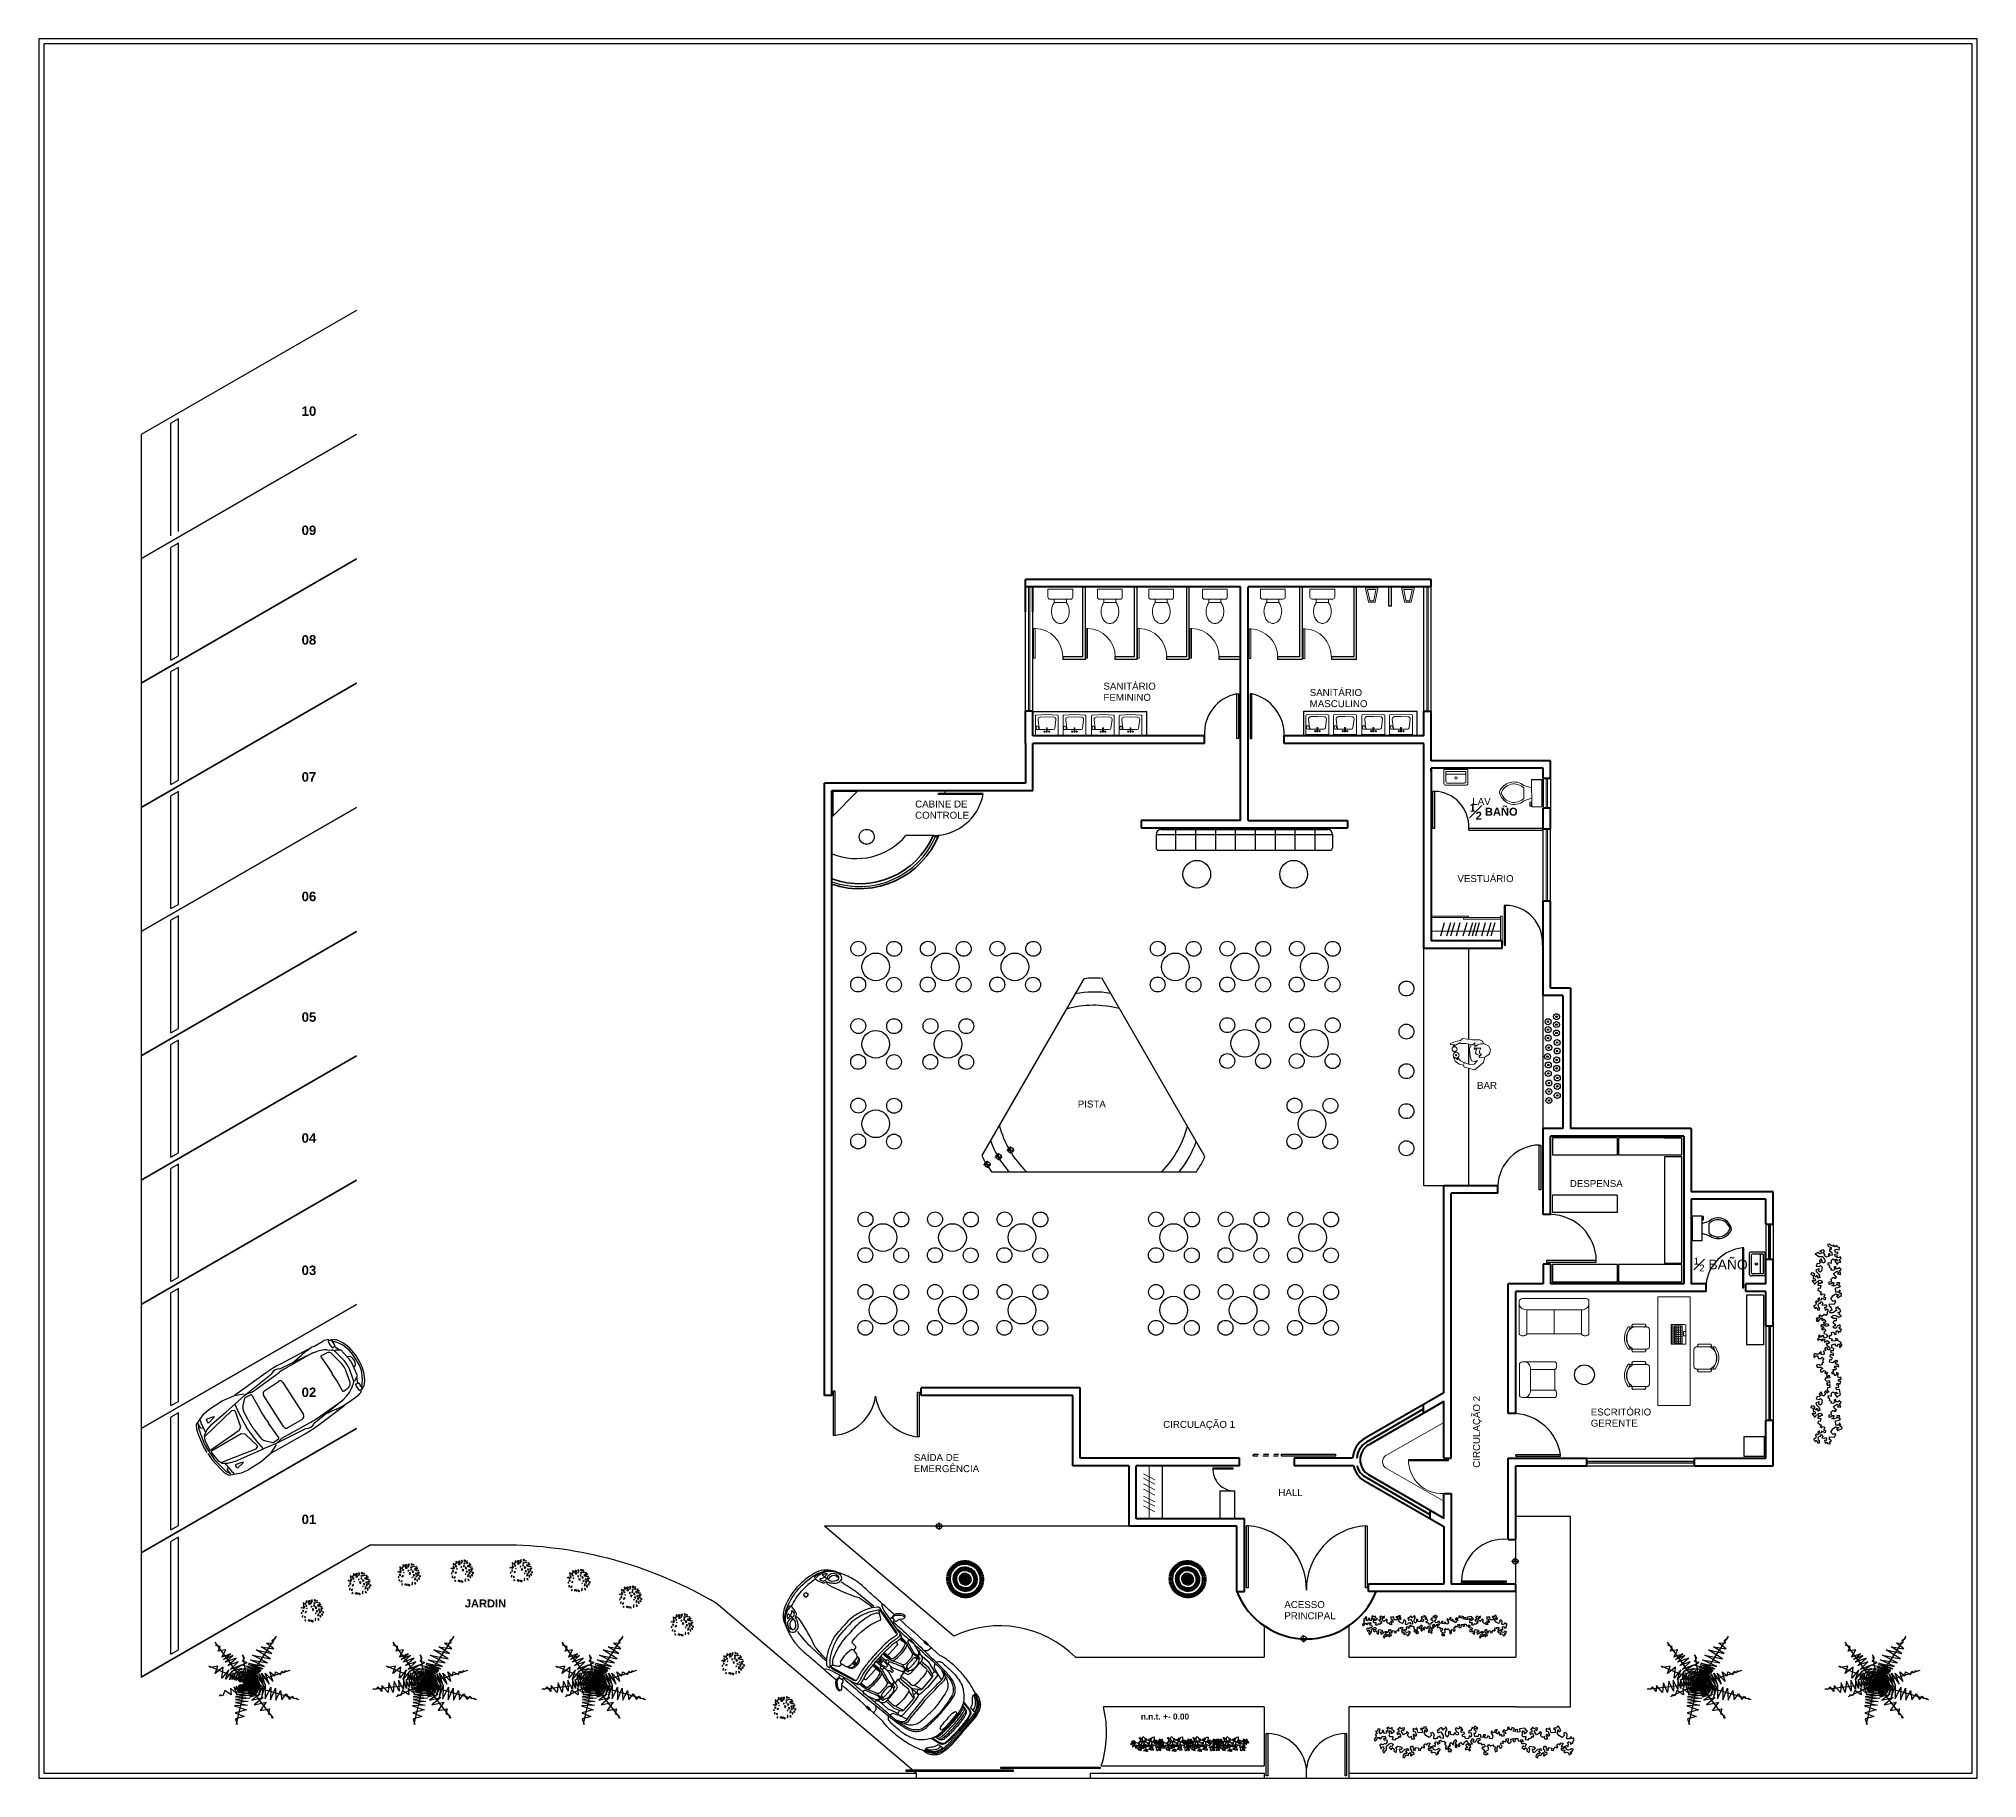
# Model space of a CAD drawing. Header units: centimetres. Extents: x 48 to 15845, y 265 to 7947.
# Drawn here: x 50.2 to 89.2, y 296.53 to 331.53 of the extents above; entities that cross this region are included whole.
import ezdxf

# ---------------------------------------------------------------- set-up
doc = ezdxf.new("R2010")
doc.units = ezdxf.units.CM
doc.linetypes.add('HDR', pattern=[0.36, 0.1, -0.075, 0.11, -0.075])
for name, color, linetype in [('_KTI_CONTROL', 7, 'Continuous'), ('ARBOLES-PLANTA', 7, 'Continuous'), ('BOXTER', 7, 'Continuous'), ('CARRERA911', 7, 'Continuous'), ('JARDINERA', 7, 'Continuous'), ('murito', 8, 'Continuous'), ('puertas y mobiliario', 80, 'Continuous'), ('textos', 7, 'Continuous')]:
    doc.layers.add(name, color=color, linetype=linetype)
doc.layers.add('MUEBLES', color=7, linetype='Continuous', lineweight=20, true_color=0xf79608)
doc.layers.add('niveles', color=7, linetype='Continuous', lineweight=5, true_color=0xf0c70f)
for name, color, linetype, lineweight in [('murobajo', 5, 'Continuous', 30), ('MUROS', 146, 'Continuous', 53), ('nombres', 165, 'Continuous', 0), ('PUERTAS Y VENTANAS', 210, 'Continuous', 5)]:
    doc.layers.add(name, color=color, linetype=linetype, lineweight=lineweight)
doc.layers.get('0').freeze()
doc.styles.add('COTAS', font='arial.ttf', dxfattribs={"height": 0.14})
doc.styles.add('MICRO50', font='arial.ttf', dxfattribs={"height": 0.08})
doc.styles.get("Standard").update_dxf_attribs({"font": 'arial.ttf', "height": 0.1})

msp = doc.modelspace()

# ---------------------------------------------------------------- texts
at = {"layer": 'nombres', "lineweight": -2, "char_height": 0.13, "attachment_point": 1}
for s, insert, width in [('{\\fArial|b1|i0|c0|p34;\\H1.462x;10}', (55.4885, 324.1276), 0.490831), ('{\\fArial|b1|i0|c0|p34;\\H1.462x;09}', (55.4885, 321.7306), 0.490831), ('{\\fArial|b1|i0|c0|p34;\\H1.462x;08}', (55.4885, 319.5252), 0.490831), ('{\\fArial|b1|i0|c0|p34;\\H1.462x;07}', (55.4885, 316.7686), 0.490831), ('\\A1;{\\fArial|b1|i0|c0|p34;\\H1.231x;\\S1#2; BAÑO  }         ', (78.9855, 316.1327), 1.227708), ('{\\fArial|b1|i0|c0|p34;\\H1.462x;06}', (55.4885, 314.3627), 0.490831), ('{\\fArial|b1|i0|c0|p34;\\H1.462x;05}', (55.4885, 311.9361), 0.490831), ('{\\fArial|b1|i0|c0|p34;\\H1.462x;04}', (55.4885, 309.5025), 0.490831), ('\\A1;{\\H1.077x;\\S1#2;\\H1.429x; BAÑO\\P}        ', (83.4969, 307.0017), 1.306647), ('{\\fArial|b1|i0|c0|p34;\\H1.462x;03}', (55.4885, 306.8405), 0.490831), ('{\\fArial|b1|i0|c0|p34;\\H1.462x;02}', (55.4885, 304.3864), 0.490831), ('{\\fArial|b1|i0|c0|p34;\\H1.462x;01        }    ', (55.4885, 301.829), 0.490831), ('\\pt1.3;{\\fArial|b1|i0|c0|p34;\\H1.231x;JARDIN \\H0.8123x;    }', (58.7717, 300.1225), 2.981333)]:
    msp.add_mtext(s, dxfattribs=dict(at, insert=insert, width=width))
at = {"layer": 'nombres', "insert": (72.3731, 297.8268), "char_height": 0.12, "width": 1.2739, "attachment_point": 1, "style": 'MICRO50'}
msp.add_mtext('{\\fArial|b1|i0|c0|p34;n.n.t. +- 0.00}', dxfattribs=at)
at = {"layer": 'textos', "linetype": 'ByBlock', "lineweight": 13, "style": 'COTAS'}
for s, p in [('SANITÁRIO', (71.6214, 318.4291)), ('FEMININO', (71.6214, 318.2042)), ('SANITÁRIO', (75.7708, 318.3013)), ('MASCULINO', (75.7708, 318.0764)), ('CABINE DE ', (67.8324, 316.0571)), ('CONTROLE', (67.8324, 315.8322)), ('LAV', (79.0425, 316.1105)), ('VESTUÁRIO', (78.7432, 314.557)), ('BAR', (79.1373, 310.3962)), ('PISTA', (71.1039, 310.0208)), ('DESPENSA', (81.0038, 308.4208)), ('ESCRITÓRIO', (81.4247, 303.8239)), ('CIRCULAÇÃO 1', (72.8228, 303.5752)), ('GERENTE', (81.4247, 303.599)), ('SAÍDA DE', (67.8065, 302.9094)), ('EMERGÊNCIA', (67.8065, 302.6845)), ('HALL', (75.1391, 302.2044)), ('ACESSO', (75.2596, 299.9496)), ('PRINCIPAL', (75.2596, 299.7247))]:
    msp.add_text(s, height=0.14, dxfattribs=at).set_placement(p)
msp.add_text('CIRCULAÇÃO 2', height=0.14, rotation=90, dxfattribs=at).set_placement((79.1968, 302.7726))

# ---------------------------------------------------------------- blocks, each defined once
blk = doc.blocks.new('Lavama45')
for p, q in [((-0.23, 0), (0.23, 0)), ((-0.23, -0.386), (-0.23, 0)), ((0.23, 0), (0.23, -0.386)), ((-0.184, -0.316), (-0.162, -0.135)), ((0.002, -0.368), (-0.14, -0.361)), ((-0.134, -0.11), (-0.009, -0.11)), ((-0.009, -0.057), (-0.009, -0.144)), ((-0.009, -0.057), (0.009, -0.057)), ((-0.009, -0.144), (0.009, -0.144)), ((-0.002, -0.368), (0.132, -0.362)), ((0.009, -0.057), (0.009, -0.144)), ((0.009, -0.11), (0.128, -0.11)), ((0.128, -0.11), (0.198, -0.11)), ((0.156, -0.135), (0.175, -0.311)), ((0.167, -0.136), (0.158, -0.136)), ((0.167, -0.161), (0.167, -0.136)), ((0.198, -0.179), (0.185, -0.179)), ((0.217, -0.129), (0.217, -0.161)), ((0, -0.414), (-0.212, -0.404)), ((0, -0.414), (0.212, -0.404))]:
    blk.add_line(p, q)
for centre in [(-0.047, -0.07), (0.045, -0.07)]:
    blk.add_circle(centre, 0.013)
for centre, radius, start, end in [((-0.211, -0.386), 0.0184, 180, 267.4817), ((-0.138, -0.316), 0.046, 180, 267.4817), ((-0.134, -0.138), 0.0276, 90, 173.07), ((0.128, -0.138), 0.0276, 6.403, 90), ((0.13, -0.316), 0.046, 272.532, 6.403), ((0.185, -0.161), 0.0184, 180, 270), ((0.198, -0.129), 0.0184, 0, 90), ((0.198, -0.161), 0.0184, 270, 0), ((0.211, -0.386), 0.0184, 272.532, 0)]:
    blk.add_arc(centre, radius, start, end)
blk = doc.blocks.new('Inodoro1')
for p, q in [((-0.122, -0.27), (-0.122, -0.201)), ((0.122, -0.27), (-0.122, -0.27)), ((0.122, -0.27), (0.122, -0.201))]:
    blk.add_line(p, q)
blk.add_lwpolyline([(-0.25, -0.16), (-0.25, 0), (0.25, 0), (0.25, -0.16, -0.414214), (0.21, -0.2), (-0.21, -0.2, -0.414214)], format="xyb", close=True)
for points in [[(-0.122, -0.27, 0.008356), (-0.126, -0.275, 0.084688), (-0.164, -0.351, 0.073893), (-0.178, -0.447, 0.073893), (-0.164, -0.543, 0.084688), (-0.126, -0.619, 0.106364), (-0.065, -0.673, 0.1292), (0, -0.69, 0.1292)], [(0, -0.69, 0.1292), (0.065, -0.673, 0.106364), (0.126, -0.619, 0.084688), (0.164, -0.543, 0.073893), (0.178, -0.447, 0.073893), (0.164, -0.351, 0.084688), (0.126, -0.275, 0.008356), (0.122, -0.27, 0.1292)]]:
    blk.add_lwpolyline(points, format="xyb")
blk = doc.blocks.new('2DSINK03')
for p, q in [((-0.001, 0.009), (0.599, 0.009)), ((-0.001, 0.009), (-0.001, -0.341)), ((0.599, 0.009), (0.599, -0.341)), ((0.049, -0.041), (0.549, -0.041)), ((0.049, -0.041), (0.049, -0.291)), ((0.049, -0.112), (0.55, -0.112)), ((0.049, -0.391), (0.549, -0.391)), ((0.099, -0.341), (0.499, -0.341)), ((0.549, -0.041), (0.549, -0.291))]:
    blk.add_line(p, q)
blk.add_circle((0.299, -0.208), 0.0289)
for centre, start, end in [((0.049, -0.341), 180, 270), ((0.099, -0.291), 180, 270), ((0.499, -0.291), 270, 0), ((0.549, -0.341), 270, 0)]:
    blk.add_arc(centre, 0.05, start, end)
at = {"layer": '_KTI_CONTROL'}
blk.add_polyline3d([(0, 0, 0), (0, 0, 0)], dxfattribs=at)
blk = doc.blocks.new('A$C0B432D27')
blk.add_line((0.456, 0.213), (0.418, 0.135))
for points in [[(0.31, 0.121), (0.359, 0.135), (0.332, 0.079), (0.395, 0.126), (0.529, 0.104), (0.657, 0.108), (0.654, 0.088), (0.793, 0.171), (0.809, 0.165), (0.772, 0.139), (0.862, 0.133), (0.863, 0.11), (0.757, 0.064), (0.653, 0.045), (0.613, 0), (0.394, 0.017), (0.356, 0.02), (0.346, 0.015), (0.247, 0.01), (0.187, 0.032), (0.148, 0.098), (0.132, 0.092), (0.044, 0.136), (0, 0.213), (0.022, 0.312), (0.11, 0.372), (0.121, 0.4), (0.143, 0.495), (0.324, 0.658), (0.552, 0.609), (0.572, 0.57), (0.66, 0.549), (0.752, 0.492), (0.788, 0.404), (0.758, 0.407), (0.693, 0.455), (0.703, 0.417), (0.696, 0.408), (0.639, 0.478), (0.562, 0.514)], [(0.456, 0.213), (0.434, 0.378), (0.401, 0.469), (0.335, 0.482), (0.269, 0.455), (0.341, 0.537), (0.451, 0.548), (0.55, 0.51), (0.561, 0.548)], [(0.117, 0.381), (0.192, 0.398), (0.232, 0.388), (0.238, 0.371), (0.219, 0.354), (0.191, 0.322), (0.213, 0.322), (0.232, 0.294), (0.236, 0.249), (0.215, 0.205), (0.213, 0.194), (0.249, 0.192), (0.276, 0.192), (0.312, 0.196), (0.33, 0.211), (0.338, 0.226), (0.351, 0.213), (0.334, 0.16), (0.279, 0.118), (0.223, 0.101), (0.165, 0.093)], [(0.223, 0.345), (0.261, 0.332), (0.287, 0.328), (0.308, 0.315), (0.319, 0.298), (0.317, 0.267), (0.306, 0.232), (0.289, 0.192)]]:
    blk.add_lwpolyline(points)
blk = doc.blocks.new('72')
for p, q in [((-0.371, 0.056), (-0.056, 0.056)), ((-0.095, 0.112), (-0.332, 0.112)), ((0, 0), (0, -0.334)), ((-0.056, -0.39), (-0.371, -0.39)), ((-0.095, -0.445), (-0.332, -0.445))]:
    blk.add_line(p, q)
at = {"extrusion": (0, 0, -1), "flags": 128}
for points in [[(0.427, -0.39), (0.462, -0.332), (0.487, -0.268), (0.499, -0.201), (0.499, -0.133), (0.487, -0.066), (0.462, -0.002), (0.427, 0.056)], [(0.397, -0.362), (0.428, -0.301), (0.447, -0.235), (0.454, -0.167), (0.447, -0.099), (0.428, -0.033), (0.397, 0.028)], [(0.427, 0.056), (0.423, 0.058), (0.42, 0.059), (0.416, 0.06), (0.413, 0.06), (0.409, 0.059), (0.405, 0.057), (0.402, 0.056), (0.399, 0.053), (0.397, 0.05), (0.396, 0.047), (0.394, 0.043), (0.394, 0.039), (0.395, 0.036), (0.396, 0.032), (0.397, 0.029)], [(0.397, 0.049), (0.389, 0.053), (0.38, 0.055), (0.371, 0.056)], [(0.315, 0.056), (0.321, 0.055), (0.327, 0.055), (0.332, 0.057), (0.337, 0.059), (0.342, 0.062), (0.346, 0.066), (0.349, 0.071), (0.351, 0.076), (0.352, 0.081), (0.352, 0.087), (0.351, 0.093), (0.349, 0.098), (0.346, 0.103), (0.342, 0.107), (0.337, 0.11), (0.332, 0.112), (0.327, 0.113), (0.321, 0.113), (0.315, 0.112)], [(0.111, 0.112), (0.106, 0.113), (0.1, 0.113), (0.095, 0.112), (0.089, 0.11), (0.085, 0.107), (0.081, 0.103), (0.078, 0.098), (0.075, 0.093), (0.074, 0.087), (0.074, 0.081), (0.075, 0.076), (0.078, 0.071), (0.081, 0.066), (0.085, 0.062), (0.089, 0.059), (0.095, 0.057), (0.1, 0.055), (0.106, 0.055), (0.111, 0.056)], [(0.056, 0.056), (0.046, 0.055), (0.037, 0.052), (0.028, 0.048), (0.02, 0.043), (0.013, 0.036), (0.007, 0.028), (0.003, 0.019), (0.001, 0.01), (0, 0)], [(0.397, -0.362), (0.396, -0.366), (0.395, -0.369), (0.394, -0.373), (0.394, -0.377), (0.396, -0.381), (0.397, -0.384), (0.399, -0.387), (0.402, -0.389), (0.405, -0.391), (0.409, -0.393), (0.413, -0.394), (0.416, -0.394), (0.42, -0.393), (0.423, -0.392), (0.427, -0.39)], [(0.371, -0.39), (0.38, -0.389), (0.389, -0.387), (0.397, -0.383)], [(0.315, -0.445), (0.321, -0.446), (0.327, -0.446), (0.332, -0.445), (0.337, -0.443), (0.342, -0.44), (0.346, -0.436), (0.349, -0.431), (0.351, -0.426), (0.352, -0.42), (0.352, -0.415), (0.351, -0.409), (0.349, -0.404), (0.346, -0.399), (0.342, -0.395), (0.337, -0.392), (0.332, -0.39), (0.327, -0.389), (0.321, -0.389), (0.315, -0.39)], [(0.111, -0.39), (0.106, -0.389), (0.1, -0.389), (0.095, -0.39), (0.089, -0.392), (0.085, -0.395), (0.081, -0.399), (0.078, -0.404), (0.075, -0.409), (0.074, -0.415), (0.074, -0.42), (0.075, -0.426), (0.078, -0.431), (0.081, -0.436), (0.085, -0.44), (0.089, -0.443), (0.095, -0.445), (0.1, -0.446), (0.106, -0.446), (0.111, -0.445)], [(0, -0.334), (0.001, -0.345), (0.004, -0.355), (0.009, -0.365), (0.016, -0.373), (0.025, -0.38), (0.034, -0.385), (0.045, -0.388), (0.056, -0.39)]]:
    blk.add_lwpolyline(points, dxfattribs=at)
blk.add_arc((-0.213, -0.167), 0.25, 117.0709, 242.9291)
blk = doc.blocks.new('CAR1_TOP')
at = {"layer": 'BOXTER'}
for p, q in [((-1.883, 0.769), (-1.88, 0.777)), ((-1.027, 0.454), (-1.028, 0.427)), ((-1.028, 0.139), (-1.028, 0.427)), ((-0.87, 0.479), (-1.011, 0.443)), ((-0.635, 0.411), (-0.635, 0.384)), ((-0.59, 0.554), (-0.59, 0.528)), ((-0.562, 0.411), (-0.562, 0.384)), ((-0.484, 0.411), (-0.484, 0.384)), ((-0.062, 0.442), (-0.064, 0.333)), ((-0.059, 0.474), (-0.062, 0.442)), ((-0.045, 0.485), (-0.059, 0.474)), ((-0.011, 0.492), (-0.045, 0.485)), ((0.299, 0.403), (0.365, 0.418)), ((0.299, 0.392), (0.365, 0.406)), ((-1.027, 0.113), (-1.028, 0.139)), ((-0.87, 0.088), (-1.011, 0.123)), ((-0.592, 0.001), (-0.846, 0.001)), ((-0.635, 0.356), (-0.635, 0.384)), ((-0.59, 0.213), (-0.59, 0.239)), ((-0.562, 0.356), (-0.562, 0.384)), ((-0.484, 0.356), (-0.484, 0.384)), ((-0.062, 0.219), (-0.064, 0.333)), ((-0.059, 0.186), (-0.062, 0.219)), ((-0.045, 0.175), (-0.059, 0.186)), ((0.032, 0.158), (-0.045, 0.175)), ((-0.011, 0.006), (-0.04, 0.006)), ((0.299, 0.373), (0.365, 0.359)), ((0.299, 0.362), (0.365, 0.347)), ((-1.027, -0.111), (-1.028, -0.138)), ((-1.028, -0.138), (-1.028, -0.426)), ((-0.87, -0.087), (-1.011, -0.122)), ((-0.635, -0.355), (-0.635, -0.382)), ((-0.635, -0.41), (-0.635, -0.382)), ((-0.59, -0.212), (-0.59, -0.238)), ((-0.562, -0.355), (-0.562, -0.382)), ((-0.562, -0.41), (-0.562, -0.382)), ((-0.484, -0.355), (-0.484, -0.382)), ((-0.484, -0.41), (-0.484, -0.382)), ((-0.062, -0.217), (-0.064, -0.332)), ((-0.062, -0.44), (-0.064, -0.332)), ((-0.059, -0.185), (-0.062, -0.217)), ((-0.045, -0.174), (-0.059, -0.185)), ((0.032, -0.157), (-0.045, -0.174)), ((-0.011, -0.005), (-0.04, -0.005)), ((-1.883, -0.767), (-1.88, -0.775)), ((-1.027, -0.452), (-1.028, -0.426)), ((-0.87, -0.477), (-1.011, -0.442)), ((-0.59, -0.553), (-0.59, -0.526)), ((-0.059, -0.473), (-0.062, -0.44)), ((-0.045, -0.484), (-0.059, -0.473)), ((-0.011, -0.491), (-0.045, -0.484))]:
    blk.add_line(p, q, dxfattribs=at)
for points in [[(-2.193, 0.001), (-2.185, 0.375, -0.076537), (-2.153, 0.555, -0.086757), (-2.092, 0.667, -0.10675), (-2.057, 0.695), (-2.015, 0.716, -0.003982), (-1.931, 0.755, -0.016266), (-1.85, 0.79, -0.052049), (-1.494, 0.886, -0.02824), (-1.263, 0.91, -0.041393), (-0.959, 0.899, -0.048157), (-0.858, 0.877), (-0.532, 0.877)], [(-0.868, 0.723), (-0.905, 0.763, 0.209375), (-0.976, 0.795, 0.008786), (-1.241, 0.793, 0.052376), (-1.407, 0.771, 0.022093), (-1.552, 0.729, 0.108048), (-1.668, 0.658, 0.061356), (-1.782, 0.543, 0.068655), (-1.848, 0.441, 0.073523), (-1.895, 0.247, 0.014318), (-1.912, 0.073, 0.013039), (-1.915, 0.001, 0.013039)], [(-0.539, 0.734, 0.024615), (-0.58, 0.769, -0.223398), (-0.61, 0.828, 0.00021), (-0.612, 0.877, 0.00021)], [(-0.532, 0.877, -0.3707), (-0.511, 0.891, 0.000614), (-0.474, 0.893)], [(-0.532, 0.877, 0.370699), (-0.511, 0.862, -0.000614), (-0.474, 0.861)], [(-0.53, 0.873, -0.309042), (-0.511, 0.883, 0.000614), (-0.474, 0.885)], [(-0.416, 0.877, 0.3707), (-0.437, 0.891, -0.000614), (-0.474, 0.893)], [(-0.418, 0.873, 0.309042), (-0.437, 0.883, -0.000614), (-0.474, 0.885)], [(-0.416, 0.877, -0.3707), (-0.437, 0.862, 0.000614), (-0.474, 0.861)], [(-0.416, 0.877, 0.002126), (0.245, 0.88)], [(0.545, 0.791), (0.081, 0.681), (0.081, 0.681, 0.407429), (0.022, 0.62, 0.069501), (0.024, 0.567, 0.029071), (0.041, 0.493, -0.062231), (0.07, 0.307, -0.024249), (0.082, 0.087, -0.020658), (0.084, 0.001, -0.020658)], [(0.311, 0.791), (0.285, 0.793), (0.26, 0.817), (0.254, 0.854), (0.249, 0.877), (0.225, 0.904), (0.201, 0.931), (0.188, 0.947), (0.182, 0.97), (0.186, 0.993), (0.206, 1.007), (0.24, 1.007), (0.284, 0.986), (0.36, 0.92), (0.378, 0.898), (0.386, 0.859), (0.384, 0.831, -0.22161), (0.368, 0.799, -0.22161)], [(0.184, 0.98), (0.19, 0.985), (0.224, 0.985), (0.267, 0.964), (0.343, 0.898), (0.362, 0.875), (0.369, 0.837), (0.368, 0.808, -0.062527), (0.366, 0.798, -0.062527)], [(0.307, 0.744), (0.293, 0.753), (0.298, 0.769), (0.309, 0.78), (0.311, 0.796, -0.504918), (0.325, 0.803, -0.045684), (0.373, 0.798, -0.242065), (0.39, 0.784, -0.032414), (0.399, 0.759, -0.143073)], [(0.381, 0.882, 0.000281), (0.469, 0.883, -0.004665), (0.933, 0.884, 0.006938), (1.229, 0.891, -0.055982), (1.454, 0.873, -0.021498), (1.594, 0.84, -0.021353), (1.704, 0.804, -0.022762), (1.887, 0.726, -0.203444), (2.138, 0.439, -0.07526), (2.212, 0.001, -0.07526)], [(0.642, 0.783), (0.688, 0.793, -0.220404), (0.723, 0.782, -0.037374), (0.77, 0.733, -0.064028), (0.894, 0.538, -0.05126), (0.971, 0.317, -0.061449), (0.994, 0.113, 0.010916), (0.995, 0.001, 0.008235)], [(-2.212, -0.001), (-2.212, 0.338, -0.055426), (-2.191, 0.522, -0.059428), (-2.157, 0.619, -0.097452), (-2.095, 0.7, -0.082707), (-1.994, 0.763, -0.136156), (-1.879, 0.777, 0.047635)], [(-2.16, 0.001), (-2.152, 0.381, -0.076537), (-2.12, 0.56, -0.119374), (-2.054, 0.672, -0.071149), (-2.021, 0.698), (-1.982, 0.721, -0.003982), (-1.898, 0.761, -0.005807), (-1.882, 0.769, -0.004362)], [(-1.821, 0.49), (-2.018, 0.455, 0.207319), (-2.091, 0.406, 0.101931), (-2.103, 0.375, 0.00876), (-2.112, 0.317, 0.038849), (-2.13, 0.001, 0.03739)], [(-2.119, 0.483), (-2.049, 0.492, 0.060338), (-2.009, 0.502, -0.005591), (-1.995, 0.554, -0.137482), (-1.965, 0.604, 0.014112), (-1.921, 0.648, 0.101805), (-1.889, 0.7, 0.064537), (-1.88, 0.741, 0.064537)], [(-2.119, 0.483, -0.075551), (-2.11, 0.547, -0.072826), (-2.08, 0.612, -0.056103), (-2.039, 0.662, -0.027417), (-2.001, 0.694, -0.098085), (-1.941, 0.724, 0.002459), (-1.88, 0.741, 0.002459)], [(-1.831, 0.474), (-2.005, 0.443, 0.207319), (-2.079, 0.394, 0.101931), (-2.091, 0.363, 0.00876), (-2.099, 0.305, 0.03739), (-2.117, 0.001, 0.03739)], [(-2.079, 0.488, -0.060664), (-2.07, 0.539, -0.072826), (-2.04, 0.604, -0.056103), (-1.999, 0.654, -0.027417), (-1.961, 0.686, -0.098085), (-1.901, 0.716, 0.000743), (-1.883, 0.722)], [(-1.857, 0.418), (-1.941, 0.403, 0.207319), (-2.014, 0.354, 0.101931), (-2.026, 0.323, 0.00876), (-2.035, 0.265, 0.032481), (-2.053, 0.001)], [(-1.968, 0.394, 0.0341), (-1.977, 0.382, 0.101931), (-1.99, 0.351, 0.00876), (-1.998, 0.293, 0.035895), (-2.016, 0.001, 0.035895)], [(-1.922, 0.406, 0.056082), (-1.937, 0.387, 0.101931), (-1.95, 0.356, 0.00876), (-1.958, 0.298, 0.036536), (-1.976, 0.001, 0.036536)], [(-1.871, 0.415, 0.088206), (-1.897, 0.387, 0.101931), (-1.909, 0.356, 0.00876), (-1.918, 0.298, 0.036536), (-1.936, 0.001, 0.036536)], [(0.292, 0.758, 0.013204), (-0.557, 0.736, -0.006823), (-0.938, 0.721, -0.002349), (-1.128, 0.708, 0.035892), (-1.354, 0.666, 0.099022), (-1.473, 0.613, 0.0549), (-1.547, 0.542, 0.134174), (-1.596, 0.437, 0.023136), (-1.618, 0.254, 0.011713), (-1.632, 0.001, 0.011713)], [(0.165, 0.704, 0.010667), (-0.52, 0.697, -0.006823), (-0.902, 0.691, -0.002349), (-1.092, 0.682, 0.035892), (-1.319, 0.645, 0.099022), (-1.439, 0.595, 0.0549), (-1.515, 0.525, 0.134174), (-1.566, 0.422, 0.023136), (-1.592, 0.239, 0.011039), (-1.611, 0.001, 0.011039)], [(-1.214, 0.628, 0.073848), (-1.302, 0.586, 0.0549), (-1.378, 0.516, 0.134174), (-1.429, 0.413, 0.023136), (-1.456, 0.23, 0.010631), (-1.473, 0.001, 0.010631)], [(-1.219, 0.001, -0.011415), (-1.234, 0.38, 0.034437), (-1.247, 0.532, -0.311257), (-1.194, 0.642, -0.036685), (-1.116, 0.68, -0.193774)], [(-1.174, 0.003, -0.011415), (-1.19, 0.382, 0.034437), (-1.203, 0.534, -0.311257), (-1.15, 0.644, -0.038052), (-1.069, 0.683, -0.193774)], [(-1.203, 0.53, 0.033935), (-0.958, 0.604, 0.033935)], [(-0.883, 0.691, -0.045215), (-0.895, 0.661), (-0.905, 0.638, -0.345557), (-0.922, 0.619), (-1.034, 0.571, 0.230283), (-1.085, 0.507), (-1.085, 0.226, 0.05775), (-1.061, 0.015, 0.221944), (-0.992, 0.017, 0.049345), (-0.975, 0.073, 0.049345)], [(-1.045, 0.565, -0.169354), (-0.992, 0.558, -0.056224), (-0.973, 0.494, -0.056224)], [(-1.027, 0.454, -0.234479), (-1.003, 0.482, -0.003885), (-0.973, 0.494, -0.003885)], [(-0.992, 0.558), (-0.821, 0.615, -0.12452), (-0.783, 0.624)], [(-0.973, 0.494), (-0.884, 0.527, -0.12452), (-0.847, 0.536)], [(-0.812, 0.499, 0.195218), (-0.857, 0.471, 0.071933), (-0.88, 0.283, 0.070126)], [(-0.647, 0.494, -0.02547), (-0.812, 0.499)], [(-0.647, 0.384), (-0.647, 0.516, -0.053938), (-0.641, 0.57, -0.254764), (-0.603, 0.615, -0.092411), (-0.544, 0.625)], [(-0.563, 0.538, 0.242282), (-0.595, 0.522, 0.047081), (-0.622, 0.475, 0.10256), (-0.635, 0.411, 2.072365)], [(-0.602, 0.624, 0.154428), (-0.494, 0.658, 0.279563), (-0.482, 0.686, -0.0411), (-0.482, 0.699, -0.0411)], [(-0.528, 0.582, -0.326686), (-0.548, 0.569, -0.023531), (-0.576, 0.568, 0.359), (-0.59, 0.554)], [(-0.563, 0.538, -0.117989), (-0.52, 0.525, -0.175982), (-0.495, 0.494, -0.098855), (-0.484, 0.411, 1.01209)], [(-0.499, 0.504), (-0.521, 0.516, 0.238178), (-0.547, 0.516, 0.252188), (-0.556, 0.503, 0.013169), (-0.56, 0.468, 0.027186), (-0.562, 0.411, 0.027186)], [(-0.291, 0.707), (-0.461, 0.649, -0.113823), (-0.544, 0.625, -0.467977), (-0.528, 0.582, 0.412278), (-0.491, 0.549, -0.105935), (-0.442, 0.541, 0.220468), (-0.381, 0.545), (-0.246, 0.592, -0.006488), (-0.187, 0.612, -0.087388), (-0.042, 0.631, 0.002401), (-0.021, 0.63, 0.002401)], [(-0.49, 0.631, 0.013286), (-0.51, 0.608, 0.337789), (-0.512, 0.582, 0.259224), (-0.481, 0.566, 0.021299), (-0.44, 0.569, 0.055963), (-0.396, 0.579, -0.002113), (-0.215, 0.641, 0.070451), (-0.177, 0.66, 0.094491), (-0.173, 0.664, 0.27987)], [(-0.446, 0.384), (-0.446, 0.462, -0.199641), (-0.415, 0.536, 0.141935)], [(-0.291, 0.707, 0.024834), (-0.218, 0.715, -0.300381), (-0.175, 0.696), (-0.173, 0.664)], [(-0.171, 0.616, 0.195218), (-0.216, 0.588, 0.070006), (-0.241, 0.384, 0.070006)], [(-0.136, 0.594, 0.195218), (-0.182, 0.566, 0.070126), (-0.205, 0.384, 0.070126)], [(-0.025, 0.612, -0.022542), (-0.171, 0.616)], [(-0.027, 0.59, -0.016969), (-0.136, 0.594)], [(0.052, 0.672), (0.034, 0.667), (0.034, 0.667, 0.407429), (-0.026, 0.606, 0.069501), (-0.024, 0.553, 0.029071), (-0.007, 0.479, -0.062231), (0.022, 0.293, -0.024249), (0.034, 0.073, -0.017381), (0.036, 0.001, -0.017381)], [(0.597, 0.761), (0.124, 0.647, 0.053281), (0.096, 0.637, 0.257952), (0.079, 0.613, 0.069501), (0.08, 0.576, 0.029071), (0.096, 0.509, -0.06163), (0.128, 0.311, -0.023841), (0.139, 0.089, -0.020054), (0.142, 0.001, -0.020054)], [(0.099, 0.628), (0.608, 0.746, -0.184919), (0.648, 0.741, -0.243778), (0.659, 0.724), (0.61, 0.69)], [(0.391, 0.526, 0.358011), (0.278, 0.445, 0.087142), (0.273, 0.383)], [(0.381, 0.514, 0.316561), (0.306, 0.445, 0.087142), (0.3, 0.383)], [(0.366, 0.383), (0.371, 0.481, -0.352581), (0.434, 0.551, 0.008047), (0.517, 0.567), (0.517, 0.617, -0.270521), (0.535, 0.647, 0.000614), (0.61, 0.69, -0.331797), (0.651, 0.685, -0.11427), (0.726, 0.569, -0.074246), (0.807, 0.176, -0.021686), (0.809, 0.001, -0.021686)], [(0.517, 0.567, -0.146365), (0.564, 0.552), (0.584, 0.403, -0.020696), (0.585, 0.383, -0.020696)], [(0.597, 0.761), (0.625, 0.765, -0.220404), (0.66, 0.755, -0.037374), (0.707, 0.706, -0.064028), (0.831, 0.511, -0.05126), (0.908, 0.289, -0.061449), (0.931, 0.085, 0.008235), (0.931, 0.001, 0.008235)], [(0.8, 0.731), (1.203, 0.719, -0.03271), (1.324, 0.708, 0.00658), (1.529, 0.678, -0.040733), (1.616, 0.659, -0.249875)], [(0.806, 0.701, -0.028311), (1.135, 0.665, 0.046105), (1.763, 0.452, 0.219439), (1.828, 0.465, -0.325452)], [(1.818, 0.748), (1.763, 0.763, 0.15571), (1.716, 0.761, 0.128859), (1.667, 0.727, 0.172618), (1.648, 0.678, 0.012779), (1.648, 0.638, 0.149305), (1.663, 0.593, 0.057452), (1.697, 0.556, 0.039867), (1.758, 0.511, 0.038453), (1.79, 0.494, 0.044126), (1.835, 0.479), (1.846, 0.463, -0.151431), (1.855, 0.437, 0.389635), (1.893, 0.399), (1.955, 0.381, 0.094342), (2.044, 0.371, 0.108453), (2.068, 0.379, 0.290912), (2.083, 0.407, 0.205966), (1.933, 0.7, 0.700887)], [(1.818, 0.748, -0.118384), (1.984, 0.61, -0.125214), (2.047, 0.457, -0.057098), (2.047, 0.388, 1.07298)], [(1.929, 0.522, 0.247528), (1.912, 0.526, 0.056791), (1.893, 0.518, 0.281439), (1.88, 0.495, 0.017622), (1.882, 0.462, 0.327274), (1.91, 0.43, -0.021137), (1.946, 0.42, 0.219354), (1.974, 0.424, 0.356278), (1.978, 0.435, 0.072558), (1.968, 0.452, 0.066843), (1.957, 0.463), (1.942, 0.511), (1.929, 0.522)], [(1.942, 0.603), (1.935, 0.586), (1.935, 0.558, -0.04992), (1.933, 0.539, 0.494644), (1.946, 0.524, -0.100112), (1.974, 0.52, 0.588914), (1.993, 0.537, 0.119485), (1.98, 0.563, -0.013341), (1.957, 0.591, 0.140517), (1.942, 0.603, -0.473723)], [(2.059, 0.522, -0.046386), (2.095, 0.439, -0.07526), (2.169, 0.001)], [(-2.212, 0.002), (-2.212, -0.336, 0.055426), (-2.191, -0.52, 0.059428), (-2.157, -0.618, 0.097452), (-2.095, -0.698, 0.082707), (-1.994, -0.761, 0.136156), (-1.879, -0.775, -0.047635)], [(-2.193, 0.001), (-2.185, -0.374, 0.076537), (-2.153, -0.553, 0.086757), (-2.092, -0.666, 0.10675), (-2.057, -0.694), (-2.015, -0.714, 0.003982), (-1.931, -0.754, 0.016266), (-1.85, -0.788, 0.052049), (-1.494, -0.884, 0.02824), (-1.263, -0.908, 0.041393), (-0.959, -0.897, 0.048157), (-0.858, -0.875), (-0.532, -0.875)], [(-2.16, 0.001), (-2.152, -0.379, 0.076537), (-2.12, -0.559, 0.119374), (-2.054, -0.671, 0.071149), (-2.021, -0.697), (-1.982, -0.72, 0.003982), (-1.898, -0.759, 0.005807), (-1.882, -0.767, 0.004362)], [(-1.821, -0.489), (-2.018, -0.453, -0.207319), (-2.091, -0.405, -0.101931), (-2.103, -0.373, -0.00876), (-2.112, -0.316, -0.038849), (-2.13, 0.001, -0.03739)], [(-1.831, -0.473), (-2.005, -0.441, -0.207319), (-2.079, -0.393, -0.101931), (-2.091, -0.361, -0.00876), (-2.099, -0.304, -0.03739), (-2.117, 0.001, -0.03739)], [(-1.857, -0.416), (-1.941, -0.401, -0.207319), (-2.014, -0.353, -0.101931), (-2.026, -0.321, -0.00876), (-2.035, -0.264, -0.032481), (-2.053, 0.001)], [(-1.968, -0.392, -0.0341), (-1.977, -0.38, -0.101931), (-1.99, -0.349, -0.00876), (-1.998, -0.292, -0.035895), (-2.016, 0.001, -0.035895)], [(-1.922, -0.405, -0.056082), (-1.937, -0.386, -0.101931), (-1.95, -0.354, -0.00876), (-1.958, -0.297, -0.036536), (-1.976, 0.001, -0.036536)], [(-1.871, -0.414, -0.088206), (-1.897, -0.386, -0.101931), (-1.909, -0.354, -0.00876), (-1.918, -0.297, -0.036536), (-1.936, 0.001, -0.036536)], [(-0.868, -0.722), (-0.905, -0.762, -0.209375), (-0.976, -0.794, -0.008786), (-1.241, -0.791, -0.052376), (-1.407, -0.769, -0.022093), (-1.552, -0.728, -0.108048), (-1.668, -0.656, -0.061356), (-1.782, -0.542, -0.068655), (-1.848, -0.439, -0.073523), (-1.895, -0.245, -0.014318), (-1.912, -0.071, -0.013039), (-1.915, 0.001, -0.013039)], [(-1.894, 0.001, 0.004647), (-1.883, 0.204, -0.212789), (-1.871, 0.229, -0.225042), (-1.85, 0.234, -0.010282), (-1.835, 0.23, -0.358153), (-1.824, 0.216, 0.030605), (-1.815, 0.19), (-1.81, 0.152, -0.044318), (-1.803, 0.001, -0.044318)], [(-1.894, 0.001, -0.004647), (-1.883, -0.203, 0.212789), (-1.871, -0.227, 0.225042), (-1.85, -0.232, 0.010282), (-1.835, -0.229, 0.358153), (-1.824, -0.215, -0.030605), (-1.815, -0.189), (-1.81, -0.151, 0.044318), (-1.803, 0.001, 0.044318)], [(0.292, -0.757, -0.013204), (-0.557, -0.735, 0.006823), (-0.938, -0.72, 0.002349), (-1.128, -0.707, -0.035892), (-1.354, -0.664, -0.099022), (-1.473, -0.611, -0.0549), (-1.547, -0.54, -0.134174), (-1.596, -0.436, -0.023136), (-1.618, -0.253, -0.011713), (-1.632, 0.001, -0.011713)], [(0.165, -0.702, -0.010667), (-0.52, -0.696, 0.006823), (-0.902, -0.69, 0.002349), (-1.092, -0.681, -0.035892), (-1.319, -0.643, -0.099022), (-1.439, -0.593, -0.0549), (-1.515, -0.524, -0.134174), (-1.566, -0.42, -0.023136), (-1.592, -0.238, -0.011039), (-1.611, 0.001, -0.011039)], [(-1.214, -0.626, -0.073848), (-1.302, -0.584, -0.0549), (-1.378, -0.515, -0.134174), (-1.429, -0.411, -0.023136), (-1.456, -0.229, -0.010631), (-1.473, 0.001, -0.010631)], [(-1.219, 0.001, 0.011415), (-1.234, -0.378, -0.034437), (-1.247, -0.53, 0.311257), (-1.194, -0.641, 0.036685), (-1.116, -0.678, 0.193774)], [(-1.061, 0.015, 0.353184), (-1.036, 0.001)], [(-1.061, -0.013, -0.353184), (-1.036, 0.001)], [(-1.036, 0.001), (-0.883, 0.001, -0.060517), (-0.841, 0.001)], [(-1.027, 0.113, 0.234479), (-1.003, 0.084, 0.003885), (-0.973, 0.072, 0.003885)], [(-0.997, 0.001), (-0.883, 0.001, 0.060517), (-0.841, 0.001)], [(-0.973, 0.072), (-0.884, 0.009, 0.137248), (-0.846, 0.001)], [(-0.973, -0.071), (-0.884, -0.008, -0.137248), (-0.846, 0.001)], [(-0.812, 0.051, -0.195218), (-0.857, 0.08, -0.066177), (-0.88, 0.283, -0.070126)], [(-0.541, 0.049, 0.042022), (-0.812, 0.051)], [(-0.647, 0.384), (-0.647, 0.251, 0.053938), (-0.641, 0.197, 0.254764), (-0.603, 0.152, 0.092411), (-0.544, 0.142)], [(-0.563, 0.229, -0.242282), (-0.595, 0.245, -0.047081), (-0.622, 0.292, -0.10256), (-0.635, 0.356, -2.072365)], [(-0.592, 0.001, 0.007409), (-0.55, 0.026, 0.250325), (-0.537, 0.069), (-0.537, 0.134)], [(-0.592, 0.001, -0.007409), (-0.55, -0.024, -0.250325), (-0.537, -0.068), (-0.537, -0.133)], [(-0.528, 0.185, 0.326686), (-0.548, 0.198, 0.023531), (-0.576, 0.2, -0.359), (-0.59, 0.213)], [(-0.499, 0.263), (-0.521, 0.252, -0.238178), (-0.547, 0.251, -0.252188), (-0.556, 0.264, -0.013169), (-0.56, 0.299, -0.027186), (-0.562, 0.356, -0.027186)], [(-0.563, 0.229, 0.117989), (-0.52, 0.242, 0.175982), (-0.495, 0.273, 0.098855), (-0.484, 0.356, -1.01209)], [(-0.291, 0.06), (-0.461, 0.118, 0.113823), (-0.544, 0.142, 0.467977), (-0.528, 0.185, -0.412278), (-0.491, 0.218, 0.105935), (-0.442, 0.226, -0.220468), (-0.381, 0.222), (-0.246, 0.175, 0.006488), (-0.187, 0.156, 0.087388), (-0.042, 0.136, -0.008359), (0.033, 0.138, -0.008359)], [(-0.49, 0.136, -0.013286), (-0.51, 0.159, -0.337789), (-0.512, 0.186, -0.259224), (-0.481, 0.202, -0.021299), (-0.44, 0.199, -0.055963), (-0.396, 0.189, 0.002113), (-0.215, 0.126, -0.070451), (-0.177, 0.107, -0.094491), (-0.173, 0.103, -0.27987)], [(-0.446, 0.383), (-0.446, 0.305, 0.199641), (-0.415, 0.231, -0.141935)], [(-0.291, 0.06, -0.024834), (-0.218, 0.052, 0.300381), (-0.175, 0.071), (-0.173, 0.103), (-0.158, 0.114), (-0.13, 0.113), (-0.111, 0.103), (-0.109, 0.071), (-0.134, 0.054), (-0.164, 0.056), (-0.175, 0.068)], [(-0.171, 0.151, -0.195218), (-0.216, 0.179, -0.070006), (-0.241, 0.384, -0.070006)], [(-0.136, 0.173, -0.195218), (-0.182, 0.201, -0.070126), (-0.205, 0.384, -0.070126)], [(0.034, 0.154, 0.031761), (-0.171, 0.151, 0.031761)], [(0.031, 0.177, 0.025901), (-0.136, 0.173)], [(0.052, -0.671), (0.034, -0.666), (0.034, -0.666, -0.407429), (-0.026, -0.605, -0.069501), (-0.024, -0.552, -0.029071), (-0.007, -0.477, 0.062231), (0.022, -0.292, 0.024249), (0.034, -0.072, 0.017381), (0.036, 0.001, 0.017381)], [(0.545, -0.79), (0.081, -0.68), (0.081, -0.68, -0.407429), (0.022, -0.618, -0.069501), (0.024, -0.565, -0.029071), (0.041, -0.491, 0.062231), (0.07, -0.305, 0.024249), (0.082, -0.085, 0.020658), (0.084, 0.001, 0.020658)], [(0.597, -0.76), (0.124, -0.646, -0.053281), (0.096, -0.636, -0.257952), (0.079, -0.612, -0.069501), (0.08, -0.575, -0.029071), (0.096, -0.507, 0.06163), (0.128, -0.309, 0.023841), (0.139, -0.087, 0.020054), (0.142, 0.001, 0.020054)], [(0.391, 0.24, -0.358011), (0.278, 0.32, -0.087142), (0.273, 0.383)], [(0.381, 0.251, -0.316561), (0.306, 0.32, -0.087142), (0.3, 0.383)], [(0.366, 0.383), (0.371, 0.284, 0.352581), (0.434, 0.214, -0.008047), (0.517, 0.199), (0.517, 0.148)], [(0.381, -0.88, -0.000281), (0.469, -0.881, 0.004665), (0.933, -0.883, -0.006938), (1.229, -0.889, 0.055982), (1.454, -0.872, 0.021498), (1.594, -0.839, 0.021353), (1.704, -0.803, 0.022762), (1.887, -0.724, 0.203444), (2.138, -0.438, 0.07526), (2.212, 0.001, 0.07526)], [(0.517, 0.199, 0.146365), (0.564, 0.213), (0.584, 0.362, 0.020696), (0.585, 0.383, 0.020696)], [(0.517, 0.148, 0.460181), (0.554, 0.113), (0.629, 0.107, -0.361883), (0.658, 0.078, -0.136022), (0.54, -0.572, -0.015575)], [(0.54, -0.572), (0.517, -0.615, 0.270521), (0.535, -0.646, -0.000614), (0.61, -0.689, 0.331797), (0.651, -0.683, 0.11427), (0.726, -0.568, 0.074246), (0.807, -0.175, 0.021686), (0.809, 0.001)], [(0.597, -0.76), (0.625, -0.764, 0.220404), (0.66, -0.753, 0.037374), (0.707, -0.704, 0.064028), (0.831, -0.509, 0.05126), (0.908, -0.288, 0.061449), (0.931, -0.084, -0.008235), (0.931, 0.001, -0.008235)], [(0.642, -0.781), (0.688, -0.791, 0.220404), (0.723, -0.781, 0.037374), (0.77, -0.732, 0.064028), (0.894, -0.537, 0.05126), (0.971, -0.315, 0.061449), (0.994, -0.111, -0.010916), (0.995, 0.001, -0.008235)], [(2.042, 0.371, -0.063252), (2.096, 0.001, -0.063252)], [(2.042, -0.37, 0.063252), (2.096, 0.001, 0.063252)], [(2.059, -0.52, 0.046386), (2.095, -0.438, 0.07526), (2.169, 0.001)], [(-1.174, -0.001, 0.011415), (-1.19, -0.38, -0.034437), (-1.203, -0.533, 0.311257), (-1.15, -0.643, 0.038052), (-1.069, -0.682, 0.193774)], [(-0.883, -0.69, 0.045215), (-0.895, -0.659), (-0.905, -0.637, 0.345557), (-0.922, -0.618), (-1.034, -0.57, -0.230283), (-1.085, -0.506), (-1.085, -0.224, -0.05775), (-1.061, -0.013, -0.221944), (-0.992, -0.016, -0.049345), (-0.975, -0.072, -0.049345)], [(-1.027, -0.111, -0.234479), (-1.003, -0.083, -0.003885), (-0.973, -0.071, -0.003885)], [(-0.812, -0.05, 0.195218), (-0.857, -0.078, 0.066177), (-0.88, -0.282, 0.070126)], [(-0.812, -0.497, -0.195218), (-0.857, -0.469, -0.071933), (-0.88, -0.282, -0.070126)], [(-0.541, -0.048, -0.042022), (-0.812, -0.05)], [(-0.647, -0.382), (-0.647, -0.25, -0.053938), (-0.641, -0.195, -0.254764), (-0.603, -0.151, -0.092411), (-0.544, -0.14)], [(-0.647, -0.382), (-0.647, -0.514, 0.053938), (-0.641, -0.569, 0.254764), (-0.603, -0.613, 0.092411), (-0.544, -0.624)], [(-0.563, -0.227, 0.242282), (-0.595, -0.243, 0.047081), (-0.622, -0.291, 0.10256), (-0.635, -0.355, 2.072365)], [(-0.528, -0.183, -0.326686), (-0.548, -0.197, -0.023531), (-0.576, -0.198, 0.359), (-0.59, -0.212)], [(-0.563, -0.227, -0.117989), (-0.52, -0.241, -0.175982), (-0.495, -0.272, -0.098855), (-0.484, -0.355, 1.01209)], [(-0.499, -0.262), (-0.521, -0.25, 0.238178), (-0.547, -0.249, 0.252188), (-0.556, -0.262, 0.013169), (-0.56, -0.298, 0.027186), (-0.562, -0.355, 0.027186)], [(-0.291, -0.058), (-0.461, -0.117, -0.113823), (-0.544, -0.14, -0.467977), (-0.528, -0.183, 0.412278), (-0.491, -0.217, -0.105935), (-0.442, -0.225, 0.220468), (-0.381, -0.221), (-0.246, -0.174, -0.006488), (-0.187, -0.154, -0.087388), (-0.042, -0.135, 0.008359), (0.033, -0.136, 0.008359)], [(-0.49, -0.135, 0.013286), (-0.51, -0.157, 0.337789), (-0.512, -0.184, 0.259224), (-0.481, -0.2, 0.021299), (-0.44, -0.197, 0.055963), (-0.396, -0.187, -0.002113), (-0.215, -0.124, 0.070451), (-0.177, -0.105, 0.094491), (-0.173, -0.101, 0.27987)], [(-0.446, -0.382), (-0.446, -0.304, -0.199641), (-0.415, -0.229, 0.141935)], [(-0.446, -0.383), (-0.446, -0.461, 0.199641), (-0.415, -0.535, -0.141935)], [(-0.291, -0.058, 0.024834), (-0.218, -0.05, -0.300381), (-0.175, -0.07), (-0.173, -0.101), (-0.158, -0.113), (-0.13, -0.111), (-0.111, -0.101), (-0.109, -0.07), (-0.134, -0.052), (-0.164, -0.054), (-0.175, -0.066)], [(-0.171, -0.149, 0.195218), (-0.216, -0.178, 0.070006), (-0.241, -0.382, 0.070006)], [(-0.171, -0.615, -0.195218), (-0.216, -0.587, -0.070006), (-0.241, -0.382, -0.070006)], [(-0.136, -0.171, 0.195218), (-0.182, -0.2, 0.070126), (-0.205, -0.382, 0.070126)], [(-0.136, -0.593, -0.195218), (-0.182, -0.565, -0.070126), (-0.205, -0.382, -0.070126)], [(0.034, -0.152, -0.031761), (-0.171, -0.149, -0.031761)], [(0.031, -0.176, -0.025901), (-0.136, -0.171)], [(1.818, -0.746), (1.763, -0.761, -0.15571), (1.716, -0.759, -0.128859), (1.667, -0.725, -0.172618), (1.648, -0.677, -0.012779), (1.648, -0.637, -0.149305), (1.663, -0.592, -0.057452), (1.697, -0.554, -0.039867), (1.758, -0.509, -0.038453), (1.79, -0.492, -0.044126), (1.835, -0.477), (1.846, -0.462, 0.151431), (1.855, -0.436, -0.389635), (1.893, -0.398), (1.955, -0.379, -0.094342), (2.044, -0.37, -0.108453), (2.068, -0.377, -0.290912), (2.083, -0.406, -0.205966), (1.933, -0.699, -0.700887)], [(1.818, -0.746, 0.118384), (1.984, -0.609, 0.125214), (2.047, -0.456, 0.057098), (2.047, -0.387, -1.07298)], [(-2.119, -0.482, 0.075551), (-2.11, -0.545, 0.072826), (-2.08, -0.61, 0.056103), (-2.039, -0.66, 0.027417), (-2.001, -0.693, 0.098085), (-1.941, -0.723, -0.002459), (-1.88, -0.74, -0.002459)], [(-2.119, -0.482), (-2.049, -0.49, -0.060338), (-2.009, -0.5, 0.005591), (-1.995, -0.553, 0.137482), (-1.965, -0.603, -0.014112), (-1.921, -0.647, -0.101805), (-1.889, -0.699, -0.064537), (-1.88, -0.74, -0.064537)], [(-2.079, -0.487, 0.060664), (-2.07, -0.538, 0.072826), (-2.04, -0.603, 0.056103), (-1.999, -0.653, 0.027417), (-1.961, -0.685, 0.098085), (-1.901, -0.715, -0.000743), (-1.883, -0.72)], [(-1.203, -0.529, -0.033935), (-0.958, -0.602, -0.033935)], [(-1.045, -0.564, 0.169354), (-0.992, -0.557, 0.056224), (-0.973, -0.493, 0.056224)], [(-1.027, -0.452, 0.234479), (-1.003, -0.481, 0.003885), (-0.973, -0.493, 0.003885)], [(-0.992, -0.557), (-0.821, -0.613, 0.12452), (-0.783, -0.622)], [(-0.973, -0.493), (-0.884, -0.526, 0.12452), (-0.847, -0.535)], [(-0.647, -0.493, 0.02547), (-0.812, -0.497)], [(-0.563, -0.537, -0.242282), (-0.595, -0.521, -0.047081), (-0.622, -0.473, -0.10256), (-0.635, -0.41, -2.072365)], [(-0.539, -0.732, -0.024615), (-0.58, -0.767, 0.223398), (-0.61, -0.827, -0.00021), (-0.612, -0.875, -0.00021)], [(-0.602, -0.622, -0.154428), (-0.494, -0.656, -0.279563), (-0.482, -0.685, 0.0411), (-0.482, -0.697, 0.0411)], [(-0.528, -0.581, 0.326686), (-0.548, -0.568, 0.023531), (-0.576, -0.566, -0.359), (-0.59, -0.553)], [(-0.499, -0.503), (-0.521, -0.514, -0.238178), (-0.547, -0.515, -0.252188), (-0.556, -0.502, -0.013169), (-0.56, -0.466, -0.027186), (-0.562, -0.41, -0.027186)], [(-0.563, -0.537, 0.117989), (-0.52, -0.524, 0.175982), (-0.495, -0.492, 0.098855), (-0.484, -0.41, -1.01209)], [(-0.291, -0.706), (-0.461, -0.647, 0.113823), (-0.544, -0.624, 0.467977), (-0.528, -0.581, -0.412278), (-0.491, -0.548, 0.105935), (-0.442, -0.54, -0.220468), (-0.381, -0.544), (-0.246, -0.591, 0.006488), (-0.187, -0.61, 0.087388), (-0.042, -0.63, -0.002401), (-0.021, -0.629, -0.002401)], [(-0.49, -0.629, -0.013286), (-0.51, -0.607, -0.337789), (-0.512, -0.58, -0.259224), (-0.481, -0.564, -0.021299), (-0.44, -0.567, -0.055963), (-0.396, -0.577, 0.002113), (-0.215, -0.64, -0.070451), (-0.177, -0.659, -0.094491), (-0.173, -0.663, -0.27987)], [(-0.291, -0.706, -0.024834), (-0.218, -0.714, 0.300381), (-0.175, -0.694), (-0.173, -0.663)], [(-0.025, -0.61, 0.022542), (-0.171, -0.615)], [(-0.027, -0.588, 0.016969), (-0.136, -0.593)], [(0.099, -0.627), (0.608, -0.745, 0.184919), (0.648, -0.739, 0.243778), (0.659, -0.722), (0.61, -0.689)], [(0.307, -0.743), (0.293, -0.751), (0.298, -0.768), (0.309, -0.779), (0.311, -0.794, 0.504918), (0.325, -0.802, 0.045684), (0.373, -0.796, 0.242065), (0.39, -0.782, 0.032414), (0.399, -0.758, 0.143073)], [(0.8, -0.729), (1.203, -0.718, 0.03271), (1.324, -0.707, -0.00658), (1.529, -0.677, 0.040733), (1.616, -0.658, 0.249875)], [(0.806, -0.699, 0.028311), (1.135, -0.663, -0.046105), (1.763, -0.451, -0.219439), (1.828, -0.464, 0.325452)], [(1.929, -0.52, -0.247528), (1.912, -0.524, -0.056791), (1.893, -0.517, -0.281439), (1.88, -0.494, -0.017622), (1.882, -0.46, -0.327274), (1.91, -0.428, 0.021137), (1.946, -0.419, -0.219354), (1.974, -0.422, -0.356278), (1.978, -0.434, -0.072558), (1.968, -0.451, -0.066843), (1.957, -0.462), (1.942, -0.509), (1.929, -0.52)], [(1.942, -0.601), (1.935, -0.584), (1.935, -0.556, 0.04992), (1.933, -0.537, -0.494644), (1.946, -0.522, 0.100112), (1.974, -0.518, -0.588914), (1.993, -0.535, -0.119485), (1.98, -0.562, 0.013341), (1.957, -0.59, -0.140517), (1.942, -0.601, 0.473723)], [(-0.532, -0.875, -0.370699), (-0.511, -0.86, 0.000614), (-0.474, -0.859)], [(-0.532, -0.875, 0.3707), (-0.511, -0.89, -0.000614), (-0.474, -0.891)], [(-0.53, -0.871, 0.309042), (-0.511, -0.882, -0.000614), (-0.474, -0.883)], [(-0.416, -0.875, 0.3707), (-0.437, -0.86, -0.000614), (-0.474, -0.859)], [(-0.418, -0.871, -0.309042), (-0.437, -0.882, 0.000614), (-0.474, -0.883)], [(-0.416, -0.875, -0.3707), (-0.437, -0.89, 0.000614), (-0.474, -0.891)], [(-0.416, -0.875, -0.002126), (0.245, -0.879)], [(0.311, -0.789), (0.285, -0.792), (0.26, -0.815), (0.254, -0.853), (0.249, -0.875), (0.225, -0.902), (0.201, -0.93), (0.188, -0.946), (0.182, -0.968), (0.186, -0.992), (0.206, -1.006), (0.24, -1.006), (0.284, -0.985), (0.36, -0.919), (0.378, -0.896), (0.386, -0.858), (0.384, -0.829, 0.22161), (0.368, -0.797, 0.22161)], [(0.184, -0.979), (0.19, -0.983), (0.224, -0.983), (0.267, -0.962), (0.343, -0.896), (0.362, -0.874), (0.369, -0.835), (0.368, -0.807, 0.062527), (0.366, -0.796, 0.062527)]]:
    blk.add_lwpolyline(points, format="xyb", dxfattribs=at)
for points in [[(0.545, 0.791), (0.631, 0.822), (0.68, 0.851), (0.714, 0.885)], [(-0.847, 0.536), (-0.647, 0.536)], [(-0.783, 0.624), (-0.602, 0.624)], [(-0.528, 0.574), (-0.53, 0.53)], [(1.759, 0.718), (1.727, 0.704), (1.709, 0.691), (1.694, 0.657), (1.703, 0.622), (1.727, 0.59), (1.765, 0.554), (1.805, 0.533), (1.854, 0.524), (1.886, 0.546), (1.899, 0.574), (1.899, 0.614), (1.886, 0.659), (1.854, 0.697), (1.807, 0.719), (1.759, 0.718)], [(1.841, 0.526), (1.841, 0.526), (1.854, 0.554), (1.854, 0.594), (1.841, 0.639), (1.809, 0.677), (1.762, 0.699), (1.715, 0.697)], [(-0.528, 0.193), (-0.53, 0.237)], [(-0.234, 0.054), (-0.292, 0.021), (-0.336, 0.021), (-0.354, 0.019), (-0.357, 0.001)], [(-0.234, -0.053), (-0.292, -0.02), (-0.336, -0.02), (-0.354, -0.017), (-0.357, 0.001)], [(0.031, 0.042), (-0.109, 0.042), (-0.168, 0.028), (-0.2, 0.012), (-0.2, 0.001)], [(0.031, -0.041), (-0.109, -0.041), (-0.168, -0.026), (-0.2, -0.011), (-0.2, 0.001)], [(-0.109, 0.071), (0.034, 0.071)], [(1.938, -0.001), (1.943, 0.04), (2.007, 0.029), (2.023, 0.001)], [(1.938, 0.002), (1.943, -0.039), (2.007, -0.028), (2.023, 0.001)], [(-0.528, -0.192), (-0.53, -0.236)], [(-0.109, -0.07), (0.034, -0.07)], [(-0.847, -0.535), (-0.647, -0.535)], [(-0.783, -0.622), (-0.602, -0.622)], [(-0.528, -0.572), (-0.53, -0.529)], [(1.759, -0.716), (1.727, -0.703), (1.709, -0.69), (1.694, -0.656), (1.703, -0.62), (1.727, -0.588), (1.765, -0.552), (1.805, -0.532), (1.854, -0.522), (1.886, -0.545), (1.899, -0.573), (1.899, -0.613), (1.886, -0.658), (1.854, -0.695), (1.807, -0.718), (1.759, -0.716)], [(1.841, -0.525), (1.841, -0.525), (1.854, -0.553), (1.854, -0.593), (1.841, -0.638), (1.809, -0.675), (1.762, -0.698), (1.715, -0.696)], [(0.545, -0.79), (0.631, -0.821), (0.68, -0.849), (0.714, -0.883)]]:
    blk.add_lwpolyline(points, dxfattribs=at)
for centre, radius, start, end in [((-0.055, 0.001), 0.0152, 0, 180), ((-0.055, 0.001), 0.0152, 180, 0), ((-0.011, 0), 0.0247, 1.4681, 165.1556), ((-0.011, 0.001), 0.0247, 194.8444, 358.5319), ((-0.011, 0), 0.0152, 2.386, 155.3977), ((-0.011, 0.001), 0.0152, 204.6023, 357.614), ((-0.011, 0), 0.00633, 5.7392, 90), ((-0.011, 0.001), 0.00633, 270, 354.2608)]:
    blk.add_arc(centre, radius, start, end, dxfattribs=at)
blk = doc.blocks.new('CHDE01PL')
at = {"color": 0, "linetype": 'ByBlock'}
for p, q in [((0.143, 0.398), (0.19, 0.605)), ((0.19, 0.605), (0.242, 0.693)), ((0.23, 0.574), (0.242, 0.719)), ((0.287, 0.562), (0.23, 0.574)), ((0.28, 0.487), (0.276, 0.438)), ((0.323, 0.759), (0.316, 0.728)), ((0.456, 0.587), (0.448, 0.626)), ((0.449, 0.654), (0.462, 0.688)), ((0.64, 0.636), (0.456, 0.587)), ((0.462, 0.688), (0.639, 0.651)), ((1.534, 0.684), (1.226, 0.632)), ((1.33, 0.814), (2.252, 0.862)), ((1.352, 0.476), (1.496, 0.623)), ((1.516, 0.63), (1.654, 0.62)), ((1.526, 0.68), (2.333, 0.768)), ((1.545, 0.693), (1.729, 0.651)), ((1.677, 0.593), (1.653, 0.179)), ((1.729, 0.651), (2.513, 0.701)), ((1.984, 0.519), (2.382, 0.532)), ((2.57, 0.767), (3.438, 0.664)), ((2.653, 0.856), (3.407, 0.795)), ((2.707, 0.703), (3.427, 0.672)), ((2.902, 0.725), (3.177, 0.765)), ((3.427, 0.672), (3.561, 0.636)), ((3.539, 0.782), (3.783, 0.77)), ((3.545, 0.475), (3.559, 0.219)), ((3.573, 0.502), (3.717, 0.485)), ((3.755, 0.547), (3.846, 0.483)), ((3.96, 0.699), (3.888, 0.703)), ((3.892, 0.513), (3.961, 0.525)), ((3.918, 0.71), (3.951, 0.696)), ((3.952, 0.525), (4.008, 0.386)), ((3.972, 0.537), (3.972, 0.686)), ((3.976, 0.686), (4.006, 0.673)), ((0.1, 0.068), (0.108, 0.226)), ((0.108, 0.226), (0.143, 0.398)), ((1.286, 0.146), (1.308, 0.383)), ((1.911, -0.439), (1.91, 0.443)), ((2.46, 0.456), (2.461, -0.45)), ((3.559, 0.219), (3.558, 0.005)), ((3.559, -0.211), (3.558, 0.002)), ((3.804, 0.408), (3.866, 0.142)), ((3.89, 0.437), (3.939, 0.427)), ((3.908, 0.389), (3.963, 0.128)), ((3.939, 0.427), (4.034, 0.37)), ((4.034, 0.37), (4.086, 0.054)), ((4.07, 0.16), (4.135, 0.132)), ((4.135, 0.132), (4.16, 0.07)), ((4.16, 0.07), (4.164, 0.005)), ((4.16, -0.061), (4.164, 0.004)), ((0.1, -0.067), (0.109, -0.225)), ((0.109, -0.225), (0.144, -0.397)), ((0.144, -0.397), (0.191, -0.604)), ((0.281, -0.486), (0.277, -0.436)), ((1.286, -0.143), (1.309, -0.38)), ((1.678, -0.589), (1.654, -0.175)), ((3.546, -0.468), (3.559, -0.211)), ((3.805, -0.4), (3.866, -0.134)), ((3.891, -0.428), (3.94, -0.419)), ((3.909, -0.381), (3.963, -0.12)), ((3.94, -0.419), (4.035, -0.361)), ((3.953, -0.516), (4.009, -0.377)), ((4.035, -0.361), (4.086, -0.045)), ((4.07, -0.152), (4.136, -0.124)), ((4.136, -0.124), (4.16, -0.061)), ((0.191, -0.604), (0.243, -0.692)), ((0.288, -0.56), (0.231, -0.573)), ((0.231, -0.573), (0.243, -0.718)), ((0.324, -0.757), (0.317, -0.727)), ((0.457, -0.586), (0.449, -0.624)), ((0.451, -0.652), (0.463, -0.687)), ((0.641, -0.634), (0.457, -0.586)), ((0.463, -0.687), (0.641, -0.649)), ((1.535, -0.681), (1.227, -0.629)), ((1.332, -0.811), (2.254, -0.857)), ((1.352, -0.473), (1.498, -0.619)), ((1.518, -0.627), (1.655, -0.616)), ((1.528, -0.676), (2.335, -0.763)), ((1.547, -0.689), (1.73, -0.647)), ((1.73, -0.647), (2.515, -0.695)), ((1.985, -0.515), (2.383, -0.527)), ((2.571, -0.761), (3.439, -0.656)), ((2.655, -0.85), (3.409, -0.788)), ((2.709, -0.697), (3.429, -0.665)), ((2.903, -0.719), (3.179, -0.759)), ((3.429, -0.665), (3.563, -0.629)), ((3.541, -0.775), (3.785, -0.762)), ((3.574, -0.495), (3.718, -0.478)), ((3.756, -0.539), (3.847, -0.475)), ((3.961, -0.69), (3.89, -0.695)), ((3.893, -0.505), (3.962, -0.517)), ((3.92, -0.702), (3.952, -0.688)), ((3.973, -0.529), (3.973, -0.678)), ((3.977, -0.678), (4.007, -0.665))]:
    blk.add_line(p, q, dxfattribs=at)
for points in [[(0.051, 0.011), (0.056, 0.182), (0.114, 0.504), (0.143, 0.614), (0.195, 0.715), (0.479, 0.834), (0.636, 0.856), (1.012, 0.856), (1.325, 0.808), (1.534, 0.719)], [(0.134, 0.007), (0.162, 0.279), (0.215, 0.389), (0.331, 0.463), (0.507, 0.521), (0.952, 0.585), (1.226, 0.632), (1.188, 0.395), (1.169, 0.147), (1.161, 0.001)], [(0.219, 0.369), (1.081, 0.538), (1.128, 0.52), (1.137, 0.485), (1.044, 0.102), (0.975, 0.045), (0.159, 0.016)], [(0.134, -0.005), (0.163, -0.278), (0.216, -0.388), (0.332, -0.462), (0.508, -0.52), (0.953, -0.582), (1.227, -0.629), (1.189, -0.392), (1.169, -0.144), (1.161, 0.001)], [(0.051, -0.01), (0.056, -0.182), (0.115, -0.503), (0.144, -0.613), (0.197, -0.714), (0.481, -0.832), (0.637, -0.854), (1.014, -0.853), (1.327, -0.804), (1.535, -0.716)], [(0.22, -0.368), (1.082, -0.536), (1.13, -0.518), (1.138, -0.482), (1.044, -0.099), (0.975, -0.043), (0.159, -0.015)]]:
    blk.add_lwpolyline(points, dxfattribs=at)
for centre, radius, start, end in [((1.8, 0.383), 1.524, 166.9166, 176.0811), ((0.497, 0.637), 0.0508, 159.9787, 192.5384), ((0.638, 0.644), 0.00762, 284.96, 78.1125), ((1.46, 0.369), 0.152, 135.3046, 174.6214), ((1.514, 0.605), 0.0254, 85.7151, 135.3046), ((1.652, 0.595), 0.0254, 356.7256, 85.7151), ((1.986, 0.443), 0.0762, 91.8201, 179.9989), ((2.409, -2.182), 3.048, 85.3952, 92.9452), ((2.451, 0.598), 0.206, 54.6492, 124.7769), ((2.384, 0.456), 0.0762, 359.9245, 91.8201), ((2.629, -1.125), 1.829, 87.5491, 93.6237), ((3.443, -1.044), 1.829, 86.9998, 98.3676), ((3.57, 0.477), 0.0254, 83.376, 183.115), ((3.406, 0.047), 0.61, 55.07, 75.2551), ((3.705, 0.384), 0.102, 13.1226, 83.376), ((3.769, 0.486), 0.284, 57.3299, 87.1824), ((3.759, 0.358), 0.152, 11.7694, 55.07), ((4.242, 0.616), 0.364, 166.0961, 196.3535), ((3.959, 0.686), 0.0127, 0, 86.3304), ((3.959, 0.537), 0.0127, 279.6077, 360), ((3.372, 0.06), 0.847, 356.2451, 44.5195), ((3.947, 0.533), 0.152, 46.3836, 67.2014), ((3.752, 0.328), 0.436, 30.4577, 46.3836), ((3.255, 0.036), 1.012, 358.0694, 30.4577), ((1.317, 0.002), 1.219, 176.8942, 183.2188), ((2.803, 0.003), 1.524, 174.6214, 185.4916), ((4.696, 0.005), 3.048, 176.7256, 183.3874), ((3.272, 0.003), 0.61, 346.9903, 13.1226), ((3.366, 0.004), 0.61, 348.3436, 11.7694), ((3.372, -0.053), 0.847, 315.5935, 3.8679), ((3.785, 0.004), 0.305, 350.7246, 9.3883), ((3.255, -0.029), 1.012, 329.6553, 2.0435), ((1.461, -0.366), 0.152, 185.4916, 224.8083), ((1.987, -0.439), 0.0762, 180.1141, 268.2929), ((2.385, -0.451), 0.0762, 268.2929, 0.1885), ((3.706, -0.377), 0.102, 276.737, 346.9903), ((3.76, -0.35), 0.152, 305.0429, 348.3436), ((1.801, -0.379), 1.524, 184.0319, 193.1964), ((0.498, -0.635), 0.0508, 167.5746, 200.1342), ((0.639, -0.642), 0.00762, 282.0005, 75.153), ((1.516, -0.602), 0.0254, 224.8083, 274.3979), ((1.653, -0.591), 0.0254, 274.3979, 3.3874), ((2.404, 2.188), 3.048, 267.1678, 274.7177), ((2.452, -0.593), 0.206, 235.336, 305.4638), ((2.627, 1.13), 1.829, 266.4893, 272.5638), ((3.441, 1.051), 1.829, 261.7454, 273.1132), ((3.571, -0.469), 0.0254, 176.9979, 276.737), ((3.406, -0.04), 0.61, 284.8579, 305.0429), ((3.77, -0.478), 0.284, 272.9306, 302.783), ((4.243, -0.607), 0.364, 163.7595, 194.0169), ((3.96, -0.678), 0.0127, 273.7825, 0.113), ((3.96, -0.529), 0.0127, 0.113, 80.5053), ((3.948, -0.525), 0.152, 292.9116, 313.7293), ((3.752, -0.32), 0.436, 313.7293, 329.6553)]:
    blk.add_arc(centre, radius, start, end, dxfattribs=at)

# ---------------------------------------------------------------- linework, layer by layer
at = {"layer": 'ARBOLES-PLANTA', "color": 50, "linetype": 'Continuous'}
for p, q in [((57.4666, 300.7781), (57.4666, 300.7602)), ((57.4808, 300.7692), (57.4666, 300.7781)), ((57.4666, 300.7602), (57.4808, 300.749)), ((57.484, 300.7557), (57.4808, 300.7692)), ((57.4808, 300.749), (57.484, 300.7557)), ((57.5304, 300.8175), (57.5257, 300.8152)), ((57.5257, 300.8152), (57.5304, 300.7884)), ((57.551, 300.8063), (57.5304, 300.8175)), ((57.5304, 300.7884), (57.5415, 300.7794)), ((57.5415, 300.7794), (57.5494, 300.7884)), ((57.5494, 300.7884), (57.551, 300.8063)), ((57.6455, 300.8407), (57.6328, 300.8228)), ((57.6328, 300.8228), (57.636, 300.8117)), ((57.6471, 300.8363), (57.6455, 300.8407)), ((57.6503, 300.8094), (57.6582, 300.8117)), ((57.788, 300.7378), (57.7944, 300.7513)), ((57.7944, 300.7513), (57.8118, 300.7513)), ((57.8134, 300.7401), (57.8007, 300.7311)), ((57.8118, 300.7513), (57.8229, 300.7602)), ((57.8229, 300.7602), (57.8134, 300.7401)), ((58.5498, 300.8403), (58.5356, 300.8493)), ((58.5356, 300.8493), (58.5356, 300.8314)), ((58.5356, 300.8314), (58.5498, 300.8202)), ((58.553, 300.8269), (58.5498, 300.8403)), ((58.5498, 300.8202), (58.553, 300.8269)), ((58.5994, 300.8886), (58.5947, 300.8864)), ((58.5947, 300.8864), (58.5994, 300.8595)), ((58.62, 300.8774), (58.5994, 300.8886)), ((58.5994, 300.8595), (58.6105, 300.8506)), ((58.6105, 300.8506), (58.6184, 300.8595)), ((58.6184, 300.8595), (58.62, 300.8774)), ((58.7145, 300.9119), (58.7018, 300.894)), ((58.7018, 300.894), (58.705, 300.8828)), ((58.7161, 300.9074), (58.7145, 300.9119)), ((58.7193, 300.8806), (58.7272, 300.8828)), ((58.857, 300.809), (58.8634, 300.8224)), ((58.8634, 300.8224), (58.8808, 300.8224)), ((58.8824, 300.8112), (58.8697, 300.8023)), ((58.8808, 300.8224), (58.8919, 300.8314)), ((58.8919, 300.8314), (58.8824, 300.8112)), ((59.7233, 300.8611), (59.7233, 300.8432)), ((59.7376, 300.8522), (59.7233, 300.8611)), ((59.7233, 300.8432), (59.7376, 300.832)), ((59.7408, 300.8388), (59.7376, 300.8522)), ((59.7376, 300.832), (59.7408, 300.8388)), ((59.7872, 300.9005), (59.7824, 300.8982)), ((59.7824, 300.8982), (59.7872, 300.8714)), ((59.8078, 300.8893), (59.7872, 300.9005)), ((59.7872, 300.8714), (59.7983, 300.8624)), ((59.7983, 300.8624), (59.8062, 300.8714)), ((59.8062, 300.8714), (59.8078, 300.8893)), ((59.9023, 300.9238), (59.8896, 300.9059)), ((59.8896, 300.9059), (59.8928, 300.8947)), ((59.9039, 300.9193), (59.9023, 300.9238)), ((59.907, 300.8924), (59.9149, 300.8947)), ((60.0448, 300.8209), (60.0511, 300.8343)), ((60.0511, 300.8343), (60.0686, 300.8343)), ((60.0701, 300.8231), (60.0575, 300.8142)), ((60.0686, 300.8343), (60.0796, 300.8432)), ((60.0796, 300.8432), (60.0701, 300.8231)), ((60.9457, 300.7009), (60.9409, 300.6986)), ((60.9409, 300.6986), (60.9457, 300.6718)), ((60.9663, 300.6897), (60.9457, 300.7009)), ((61.0608, 300.7241), (61.0481, 300.7062)), ((61.0481, 300.7062), (61.0513, 300.6951)), ((61.0623, 300.7197), (61.0608, 300.7241)), ((61.0655, 300.6928), (61.0734, 300.6951)), ((56.4831, 300.5912), (56.4688, 300.6002)), ((56.4688, 300.6002), (56.4688, 300.5823)), ((56.4688, 300.5823), (56.4831, 300.5711)), ((56.4863, 300.5778), (56.4831, 300.5912)), ((56.4831, 300.5711), (56.4863, 300.5778)), ((56.5327, 300.6395), (56.5279, 300.6373)), ((56.5279, 300.6373), (56.5327, 300.6105)), ((56.5533, 300.6284), (56.5327, 300.6395)), ((56.5327, 300.6105), (56.5438, 300.6015)), ((56.5438, 300.6015), (56.5517, 300.6105)), ((56.5517, 300.6105), (56.5533, 300.6284)), ((56.6478, 300.6628), (56.6351, 300.6449)), ((56.6351, 300.6449), (56.6383, 300.6337)), ((56.6494, 300.6584), (56.6478, 300.6628)), ((56.6525, 300.6315), (56.6605, 300.6337)), ((56.7223, 300.3986), (56.7111, 300.3855)), ((56.7111, 300.3855), (56.7238, 300.3855)), ((56.7223, 300.3986), (56.7238, 300.3855)), ((56.7423, 300.4261), (56.7518, 300.4127)), ((56.7518, 300.4127), (56.755, 300.4283)), ((56.7697, 300.3474), (56.7602, 300.3363)), ((56.7602, 300.3363), (56.7824, 300.3452)), ((56.7713, 300.3765), (56.7681, 300.3676)), ((56.7681, 300.3676), (56.7697, 300.3474)), ((56.7808, 300.3743), (56.7713, 300.3765)), ((56.7856, 300.3564), (56.7808, 300.3743)), ((56.7824, 300.3452), (56.7856, 300.3564)), ((56.7903, 300.5599), (56.7966, 300.5734)), ((56.7906, 300.4201), (56.794, 300.4042)), ((56.7966, 300.5734), (56.8141, 300.5734)), ((56.8157, 300.5622), (56.803, 300.5532)), ((56.8141, 300.5734), (56.8252, 300.5823)), ((56.8252, 300.5823), (56.8157, 300.5622)), ((56.8681, 300.417), (56.8566, 300.4049)), ((56.8566, 300.4049), (56.8696, 300.3967)), ((56.8897, 300.4069), (56.8681, 300.417)), ((56.8696, 300.3967), (56.8897, 300.4069)), ((57.5905, 300.4174), (57.5984, 300.4107)), ((57.5984, 300.4107), (57.6111, 300.4085)), ((57.6111, 300.4085), (57.6111, 300.4264)), ((57.6289, 300.4199), (57.6395, 300.4199)), ((57.632, 300.4308), (57.6382, 300.4274)), ((57.6503, 300.4146), (57.6374, 300.4085)), ((57.6374, 300.4085), (57.6374, 300.3973)), ((57.6494, 300.4049), (57.6374, 300.3973)), ((57.6395, 300.4199), (57.6382, 300.4274)), ((57.6508, 300.4201), (57.6492, 300.4023)), ((57.6666, 300.4112), (57.6508, 300.4201)), ((57.72, 300.5765), (57.7089, 300.5634)), ((57.7089, 300.5634), (57.7215, 300.5634)), ((57.72, 300.5765), (57.7215, 300.5634)), ((57.74, 300.604), (57.7495, 300.5906)), ((57.7495, 300.5906), (57.7527, 300.6062)), ((57.7675, 300.5253), (57.758, 300.5142)), ((57.758, 300.5142), (57.7801, 300.5231)), ((57.769, 300.5544), (57.7659, 300.5455)), ((57.7659, 300.5455), (57.7675, 300.5253)), ((57.7785, 300.5522), (57.769, 300.5544)), ((57.7833, 300.5343), (57.7785, 300.5522)), ((57.7801, 300.5231), (57.7833, 300.5343)), ((57.7883, 300.598), (57.7917, 300.5821)), ((57.8659, 300.5949), (57.8544, 300.5828)), ((57.8544, 300.5828), (57.8673, 300.5746)), ((57.8874, 300.5848), (57.8659, 300.5949)), ((57.8673, 300.5746), (57.8874, 300.5848)), ((58.6595, 300.4886), (58.6674, 300.4819)), ((58.6674, 300.4819), (58.6801, 300.4796)), ((58.6801, 300.4796), (58.6801, 300.4975)), ((58.6979, 300.4911), (58.7085, 300.4911)), ((58.701, 300.502), (58.7072, 300.4985)), ((58.7193, 300.4857), (58.7064, 300.4797)), ((58.7064, 300.4797), (58.7064, 300.4685)), ((58.7184, 300.476), (58.7064, 300.4685)), ((58.7085, 300.4911), (58.7072, 300.4985)), ((58.7198, 300.4913), (58.7182, 300.4734)), ((58.7356, 300.4824), (58.7198, 300.4913)), ((58.789, 300.6476), (58.7779, 300.6345)), ((58.7779, 300.6345), (58.7905, 300.6345)), ((58.789, 300.6476), (58.7905, 300.6345)), ((58.809, 300.6752), (58.8185, 300.6617)), ((58.8185, 300.6617), (58.8217, 300.6774)), ((58.8365, 300.5965), (58.827, 300.5853)), ((58.827, 300.5853), (58.8491, 300.5943)), ((58.838, 300.6256), (58.8349, 300.6166)), ((58.8349, 300.6166), (58.8365, 300.5965)), ((58.8475, 300.6233), (58.838, 300.6256)), ((58.8523, 300.6055), (58.8475, 300.6233)), ((58.8491, 300.5943), (58.8523, 300.6055)), ((58.8573, 300.6692), (58.8607, 300.6533)), ((58.9349, 300.6661), (58.9234, 300.6539)), ((58.9234, 300.6539), (58.9363, 300.6458)), ((58.9564, 300.6559), (58.9349, 300.6661)), ((58.9363, 300.6458), (58.9564, 300.6559)), ((59.8473, 300.5004), (59.8552, 300.4937)), ((59.8552, 300.4937), (59.8678, 300.4915)), ((59.8678, 300.4915), (59.8678, 300.5094)), ((59.8857, 300.5029), (59.8963, 300.5029)), ((59.8888, 300.5138), (59.8949, 300.5104)), ((59.907, 300.4976), (59.8941, 300.4915)), ((59.8941, 300.4915), (59.8941, 300.4803)), ((59.9062, 300.4879), (59.8941, 300.4803)), ((59.8963, 300.5029), (59.8949, 300.5104)), ((59.9075, 300.5032), (59.9059, 300.4853)), ((59.9234, 300.4942), (59.9075, 300.5032)), ((59.9767, 300.6595), (59.9656, 300.6464)), ((59.9656, 300.6464), (59.9783, 300.6464)), ((59.9767, 300.6595), (59.9783, 300.6464)), ((59.9968, 300.687), (60.0063, 300.6736)), ((60.0063, 300.6736), (60.0095, 300.6893)), ((60.0242, 300.6084), (60.0147, 300.5972)), ((60.0147, 300.5972), (60.0369, 300.6061)), ((60.0258, 300.6374), (60.0226, 300.6285)), ((60.0226, 300.6285), (60.0242, 300.6084)), ((60.0353, 300.6352), (60.0258, 300.6374)), ((60.0401, 300.6173), (60.0353, 300.6352)), ((60.0369, 300.6061), (60.0401, 300.6173)), ((60.0451, 300.6811), (60.0484, 300.6651)), ((60.1226, 300.678), (60.1111, 300.6658)), ((60.1111, 300.6658), (60.1241, 300.6577)), ((60.1442, 300.6678), (60.1226, 300.678)), ((60.1241, 300.6577), (60.1442, 300.6678)), ((60.8818, 300.6615), (60.8818, 300.6436)), ((60.8961, 300.6526), (60.8818, 300.6615)), ((60.8818, 300.6436), (60.8961, 300.6324)), ((60.8992, 300.6391), (60.8961, 300.6526)), ((60.8961, 300.6324), (60.8992, 300.6391)), ((60.9457, 300.6718), (60.9568, 300.6628)), ((60.9568, 300.6628), (60.9647, 300.6718)), ((60.9647, 300.6718), (60.9663, 300.6897)), ((61.0057, 300.3008), (61.0137, 300.2941)), ((61.0263, 300.2919), (61.0263, 300.3098)), ((61.0442, 300.3033), (61.0547, 300.3033)), ((61.0473, 300.3142), (61.0534, 300.3108)), ((61.0547, 300.3033), (61.0534, 300.3108)), ((61.066, 300.3036), (61.0644, 300.2857)), ((61.0818, 300.2946), (61.066, 300.3036)), ((61.1352, 300.4599), (61.1241, 300.4468)), ((61.1241, 300.4468), (61.1368, 300.4468)), ((61.1352, 300.4599), (61.1368, 300.4468)), ((61.1553, 300.4874), (61.1648, 300.474)), ((61.1648, 300.474), (61.1679, 300.4897)), ((61.1827, 300.4088), (61.1732, 300.3976)), ((61.1732, 300.3976), (61.1954, 300.4065)), ((61.1843, 300.4378), (61.1811, 300.4289)), ((61.1811, 300.4289), (61.1827, 300.4088)), ((61.1938, 300.4356), (61.1843, 300.4378)), ((61.1985, 300.4177), (61.1938, 300.4356)), ((61.1954, 300.4065), (61.1985, 300.4177)), ((61.2033, 300.6213), (61.2096, 300.6347)), ((61.2035, 300.4814), (61.2069, 300.4655)), ((61.2096, 300.6347), (61.227, 300.6347)), ((61.2286, 300.6235), (61.216, 300.6145)), ((61.227, 300.6347), (61.2381, 300.6436)), ((61.2381, 300.6436), (61.2286, 300.6235)), ((61.2811, 300.4784), (61.2696, 300.4662)), ((61.2696, 300.4662), (61.2826, 300.458)), ((61.3027, 300.4682), (61.2811, 300.4784)), ((61.2826, 300.458), (61.3027, 300.4682)), ((61.9365, 300.3187), (61.9222, 300.3277)), ((61.9222, 300.3277), (61.9222, 300.3098)), ((61.9222, 300.3098), (61.9365, 300.2986)), ((61.9396, 300.3053), (61.9365, 300.3187)), ((61.9365, 300.2986), (61.9396, 300.3053)), ((61.9861, 300.367), (61.9813, 300.3648)), ((61.9813, 300.3648), (61.9861, 300.3379)), ((62.0066, 300.3558), (61.9861, 300.367)), ((61.9861, 300.3379), (61.9971, 300.329)), ((61.9971, 300.329), (62.0051, 300.3379)), ((62.0051, 300.3379), (62.0066, 300.3558)), ((62.1012, 300.3903), (62.0885, 300.3724)), ((62.0885, 300.3724), (62.0916, 300.3612)), ((62.1027, 300.3858), (62.1012, 300.3903)), ((62.1059, 300.359), (62.1138, 300.3612)), ((62.2437, 300.2874), (62.25, 300.3008)), ((62.25, 300.3008), (62.2674, 300.3008)), ((62.2674, 300.3008), (62.2785, 300.3098)), ((62.2785, 300.3098), (62.269, 300.2896)), ((55.5186, 300.0546), (55.5186, 300.0367)), ((55.5329, 300.0457), (55.5186, 300.0546)), ((55.5186, 300.0367), (55.5329, 300.0255)), ((55.5361, 300.0323), (55.5329, 300.0457)), ((55.5329, 300.0255), (55.5361, 300.0323)), ((55.5825, 300.094), (55.5777, 300.0917)), ((55.5777, 300.0917), (55.5825, 300.0649)), ((55.6031, 300.0828), (55.5825, 300.094)), ((55.5825, 300.0649), (55.5936, 300.0559)), ((55.5936, 300.0559), (55.6015, 300.0649)), ((55.6015, 300.0649), (55.6031, 300.0828)), ((55.6976, 300.1173), (55.6849, 300.0994)), ((55.6849, 300.0994), (55.6881, 300.0882)), ((55.6992, 300.1128), (55.6976, 300.1173)), ((55.7023, 300.0859), (55.7102, 300.0882)), ((55.8401, 300.0144), (55.8464, 300.0278)), ((55.8464, 300.0278), (55.8639, 300.0278)), ((55.8654, 300.0166), (55.8528, 300.0077)), ((55.8639, 300.0278), (55.8749, 300.0367)), ((55.8749, 300.0367), (55.8654, 300.0166)), ((56.5928, 300.2395), (56.6007, 300.2328)), ((56.6007, 300.2328), (56.6134, 300.2306)), ((56.6134, 300.2306), (56.6134, 300.2485)), ((56.6312, 300.242), (56.6418, 300.242)), ((56.6343, 300.2529), (56.6405, 300.2494)), ((56.6525, 300.2367), (56.6396, 300.2306)), ((56.6396, 300.2306), (56.6396, 300.2194)), ((56.6517, 300.227), (56.6396, 300.2194)), ((56.6418, 300.242), (56.6405, 300.2494)), ((56.653, 300.2422), (56.6514, 300.2243)), ((56.6689, 300.2333), (56.653, 300.2422)), ((61.0137, 300.2941), (61.0263, 300.2919)), ((61.0655, 300.298), (61.0526, 300.2919)), ((61.0526, 300.2919), (61.0526, 300.2807)), ((61.0647, 300.2883), (61.0526, 300.2807)), ((62.0461, 299.967), (62.0541, 299.9603)), ((62.0541, 299.9603), (62.0667, 299.958)), ((62.0667, 299.958), (62.0667, 299.9759)), ((62.0846, 299.9694), (62.0951, 299.9694)), ((62.0877, 299.9804), (62.0938, 299.9769)), ((62.1059, 299.9641), (62.093, 299.958)), ((62.093, 299.958), (62.093, 299.9469)), ((62.105, 299.9544), (62.093, 299.9469)), ((62.0951, 299.9694), (62.0938, 299.9769)), ((62.1064, 299.9697), (62.1048, 299.9518)), ((62.1222, 299.9608), (62.1064, 299.9697)), ((62.1756, 300.126), (62.1645, 300.1129)), ((62.1645, 300.1129), (62.1772, 300.1129)), ((62.1756, 300.126), (62.1772, 300.1129)), ((62.1957, 300.1536), (62.2052, 300.1401)), ((62.2052, 300.1401), (62.2083, 300.1558)), ((62.2231, 300.0749), (62.2136, 300.0637)), ((62.2136, 300.0637), (62.2358, 300.0727)), ((62.2247, 300.104), (62.2215, 300.095)), ((62.2215, 300.095), (62.2231, 300.0749)), ((62.2342, 300.1017), (62.2247, 300.104)), ((62.2389, 300.0838), (62.2342, 300.1017)), ((62.2358, 300.0727), (62.2389, 300.0838)), ((62.2439, 300.1476), (62.2473, 300.1317)), ((62.269, 300.2896), (62.2563, 300.2807)), ((62.3215, 300.1445), (62.31, 300.1323)), ((62.31, 300.1323), (62.3229, 300.1242)), ((62.3431, 300.1343), (62.3215, 300.1445)), ((62.3229, 300.1242), (62.3431, 300.1343)), ((55.6426, 299.6939), (55.6505, 299.6872)), ((55.6505, 299.6872), (55.6631, 299.685)), ((55.6631, 299.685), (55.6631, 299.7029)), ((55.681, 299.6964), (55.6916, 299.6964)), ((55.6841, 299.7073), (55.6902, 299.7039)), ((55.7023, 299.6911), (55.6894, 299.685)), ((55.6894, 299.685), (55.6894, 299.6738)), ((55.7015, 299.6814), (55.6894, 299.6738)), ((55.6916, 299.6964), (55.6902, 299.7039)), ((55.7028, 299.6967), (55.7012, 299.6788)), ((55.7187, 299.6877), (55.7028, 299.6967)), ((55.772, 299.853), (55.7609, 299.8399)), ((55.7609, 299.8399), (55.7736, 299.8399)), ((55.772, 299.853), (55.7736, 299.8399)), ((55.7921, 299.8805), (55.8016, 299.8671)), ((55.8016, 299.8671), (55.8048, 299.8828)), ((55.8195, 299.8019), (55.81, 299.7907)), ((55.81, 299.7907), (55.8322, 299.7996)), ((55.8211, 299.831), (55.8179, 299.822)), ((55.8179, 299.822), (55.8195, 299.8019)), ((55.8306, 299.8287), (55.8211, 299.831)), ((55.8354, 299.8108), (55.8306, 299.8287)), ((55.8322, 299.7996), (55.8354, 299.8108)), ((55.8404, 299.8746), (55.8437, 299.8586)), ((55.9179, 299.8715), (55.9064, 299.8593)), ((55.9064, 299.8593), (55.9194, 299.8512)), ((55.9395, 299.8613), (55.9179, 299.8715)), ((55.9194, 299.8512), (55.9395, 299.8613)), ((62.9626, 299.7715), (62.9626, 299.7536)), ((62.9769, 299.7625), (62.9626, 299.7715)), ((62.9626, 299.7536), (62.9769, 299.7424)), ((62.98, 299.7491), (62.9769, 299.7625)), ((62.9769, 299.7424), (62.98, 299.7491)), ((63.0265, 299.8108), (63.0217, 299.8086)), ((63.0217, 299.8086), (63.0265, 299.7817)), ((63.0471, 299.7996), (63.0265, 299.8108)), ((63.0265, 299.7817), (63.0376, 299.7728)), ((63.0376, 299.7728), (63.0455, 299.7817)), ((63.0455, 299.7817), (63.0471, 299.7996)), ((63.1416, 299.8341), (63.1289, 299.8162)), ((63.1289, 299.8162), (63.1321, 299.805)), ((63.1432, 299.8296), (63.1416, 299.8341)), ((63.1463, 299.8028), (63.1542, 299.805)), ((63.216, 299.5698), (63.2049, 299.5567)), ((63.2049, 299.5567), (63.2176, 299.5567)), ((63.216, 299.5698), (63.2176, 299.5567)), ((63.2361, 299.5974), (63.2456, 299.584)), ((63.2456, 299.584), (63.2488, 299.5996)), ((63.2651, 299.5478), (63.2619, 299.5389)), ((63.2619, 299.5389), (63.2635, 299.5187)), ((63.2746, 299.5456), (63.2651, 299.5478)), ((63.2794, 299.5277), (63.2746, 299.5456)), ((63.2762, 299.5165), (63.2794, 299.5277)), ((63.2841, 299.7312), (63.2904, 299.7446)), ((63.2844, 299.5914), (63.2877, 299.5755)), ((63.2904, 299.7446), (63.3079, 299.7446)), ((63.3094, 299.7334), (63.2968, 299.7245)), ((63.3079, 299.7446), (63.3189, 299.7536)), ((63.3189, 299.7536), (63.3094, 299.7334)), ((63.3619, 299.5883), (63.3504, 299.5761)), ((63.3504, 299.5761), (63.3634, 299.568)), ((63.3835, 299.5782), (63.3619, 299.5883)), ((63.3634, 299.568), (63.3835, 299.5782)), ((63.0866, 299.4108), (63.0945, 299.4041)), ((63.0945, 299.4041), (63.1071, 299.4018)), ((63.1071, 299.4018), (63.1071, 299.4197)), ((63.125, 299.4133), (63.1356, 299.4133)), ((63.1281, 299.4242), (63.1342, 299.4207)), ((63.1463, 299.4079), (63.1334, 299.4019)), ((63.1334, 299.4019), (63.1334, 299.3907)), ((63.1455, 299.3982), (63.1334, 299.3907)), ((63.1356, 299.4133), (63.1342, 299.4207)), ((63.1468, 299.4135), (63.1452, 299.3956)), ((63.1627, 299.4046), (63.1468, 299.4135)), ((63.2635, 299.5187), (63.254, 299.5075)), ((63.254, 299.5075), (63.2762, 299.5165)), ((63.9964, 298.9824), (63.9822, 298.9914)), ((63.9822, 298.9914), (63.9822, 298.9735)), ((63.9822, 298.9735), (63.9964, 298.9623)), ((63.9996, 298.969), (63.9964, 298.9824)), ((63.9964, 298.9623), (63.9996, 298.969)), ((64.046, 299.0307), (64.0413, 299.0285)), ((64.0413, 299.0285), (64.046, 299.0017)), ((64.0666, 299.0196), (64.046, 299.0307)), ((64.046, 299.0017), (64.0571, 298.9927)), ((64.0571, 298.9927), (64.065, 299.0017)), ((64.065, 299.0017), (64.0666, 299.0196)), ((64.1611, 299.054), (64.1485, 299.0361)), ((64.1485, 299.0361), (64.1516, 299.0249)), ((64.1627, 299.0495), (64.1611, 299.054)), ((64.1659, 299.0227), (64.1738, 299.0249)), ((64.2356, 298.7898), (64.2245, 298.7767)), ((64.2245, 298.7767), (64.2372, 298.7767)), ((64.2356, 298.7898), (64.2372, 298.7767)), ((64.2557, 298.8173), (64.2652, 298.8039)), ((64.2652, 298.8039), (64.2683, 298.8195)), ((64.2847, 298.7677), (64.2815, 298.7588)), ((64.2815, 298.7588), (64.2831, 298.7386)), ((64.2942, 298.7655), (64.2847, 298.7677)), ((64.2989, 298.7476), (64.2942, 298.7655)), ((64.2958, 298.7364), (64.2989, 298.7476)), ((64.3037, 298.9511), (64.31, 298.9646)), ((64.3039, 298.8113), (64.3073, 298.7954)), ((64.31, 298.9646), (64.3274, 298.9646)), ((64.329, 298.9534), (64.3163, 298.9444)), ((64.3274, 298.9646), (64.3385, 298.9735)), ((64.3385, 298.9735), (64.329, 298.9534)), ((64.3815, 298.8082), (64.37, 298.7961)), ((64.37, 298.7961), (64.3829, 298.7879)), ((64.4031, 298.7981), (64.3815, 298.8082)), ((64.3829, 298.7879), (64.4031, 298.7981)), ((64.1061, 298.6307), (64.114, 298.624)), ((64.114, 298.624), (64.1267, 298.6218)), ((64.1267, 298.6218), (64.1267, 298.6397)), ((64.1446, 298.6332), (64.1551, 298.6332)), ((64.1477, 298.6441), (64.1538, 298.6406)), ((64.1659, 298.6279), (64.153, 298.6218)), ((64.153, 298.6218), (64.153, 298.6106)), ((64.165, 298.6182), (64.153, 298.6106)), ((64.1551, 298.6332), (64.1538, 298.6406)), ((64.1664, 298.6334), (64.1648, 298.6155)), ((64.1822, 298.6245), (64.1664, 298.6334)), ((64.2831, 298.7386), (64.2736, 298.7275)), ((64.2736, 298.7275), (64.2958, 298.7364)), ((65.0179, 298.1032), (65.0179, 298.0853)), ((65.0322, 298.0943), (65.0179, 298.1032)), ((65.0179, 298.0853), (65.0322, 298.0742)), ((65.0354, 298.0809), (65.0322, 298.0943)), ((65.0322, 298.0742), (65.0354, 298.0809)), ((65.0818, 298.1426), (65.077, 298.1404)), ((65.077, 298.1404), (65.0818, 298.1135)), ((65.1024, 298.1314), (65.0818, 298.1426)), ((65.0818, 298.1135), (65.0929, 298.1046)), ((65.0929, 298.1046), (65.1008, 298.1135)), ((65.1008, 298.1135), (65.1024, 298.1314)), ((65.1969, 298.1659), (65.1842, 298.148)), ((65.1842, 298.148), (65.1874, 298.1368)), ((65.1985, 298.1614), (65.1969, 298.1659)), ((65.2016, 298.1346), (65.2096, 298.1368)), ((65.3394, 298.063), (65.3457, 298.0764)), ((65.3457, 298.0764), (65.3632, 298.0764)), ((65.3648, 298.0652), (65.3521, 298.0563)), ((65.3632, 298.0764), (65.3743, 298.0853)), ((65.3743, 298.0853), (65.3648, 298.0652)), ((65.1419, 297.7426), (65.1498, 297.7358)), ((65.1498, 297.7358), (65.1625, 297.7336)), ((65.1625, 297.7336), (65.1625, 297.7515)), ((65.1803, 297.745), (65.1909, 297.745)), ((65.1834, 297.756), (65.1896, 297.7525)), ((65.2016, 297.7397), (65.1887, 297.7336)), ((65.1887, 297.7336), (65.1887, 297.7225)), ((65.2008, 297.73), (65.1887, 297.7225)), ((65.1909, 297.745), (65.1896, 297.7525)), ((65.2021, 297.7453), (65.2005, 297.7274)), ((65.218, 297.7363), (65.2021, 297.7453)), ((65.2714, 297.9016), (65.2602, 297.8885)), ((65.2602, 297.8885), (65.2729, 297.8885)), ((65.2714, 297.9016), (65.2729, 297.8885)), ((65.2914, 297.9291), (65.3009, 297.9157)), ((65.3009, 297.9157), (65.3041, 297.9314)), ((65.3188, 297.8505), (65.3093, 297.8393)), ((65.3093, 297.8393), (65.3315, 297.8483)), ((65.3204, 297.8796), (65.3172, 297.8706)), ((65.3172, 297.8706), (65.3188, 297.8505)), ((65.3299, 297.8773), (65.3204, 297.8796)), ((65.3347, 297.8594), (65.3299, 297.8773)), ((65.3315, 297.8483), (65.3347, 297.8594)), ((65.3397, 297.9232), (65.3431, 297.9072)), ((65.4172, 297.9201), (65.4057, 297.9079)), ((65.4057, 297.9079), (65.4187, 297.8998)), ((65.4388, 297.9099), (65.4172, 297.9201)), ((65.4187, 297.8998), (65.4388, 297.9099))]:
    msp.add_line(p, q, dxfattribs=at)
at = {"layer": 'ARBOLES-PLANTA', "color": 70, "linetype": 'Continuous'}
for p, q in [((57.484, 300.7244), (57.4682, 300.7222)), ((57.4682, 300.7222), (57.4682, 300.7088)), ((57.4682, 300.7088), (57.484, 300.7155)), ((57.4985, 300.695), (57.4827, 300.6972)), ((57.484, 300.7155), (57.484, 300.7244)), ((57.5027, 300.757), (57.5, 300.7477)), ((57.5, 300.7477), (57.5132, 300.7514)), ((57.5079, 300.7682), (57.5027, 300.757)), ((57.5211, 300.7682), (57.5079, 300.7682)), ((57.528, 300.7267), (57.5122, 300.7178)), ((57.5122, 300.7178), (57.5312, 300.711)), ((57.5132, 300.7514), (57.5225, 300.757)), ((57.5223, 300.7569), (57.5211, 300.7682)), ((57.5455, 300.72), (57.528, 300.7267)), ((57.5312, 300.711), (57.5375, 300.711)), ((57.5375, 300.711), (57.5455, 300.72)), ((57.5863, 300.8197), (57.5673, 300.804)), ((57.5673, 300.804), (57.5673, 300.8018)), ((57.5673, 300.8018), (57.5799, 300.7839)), ((57.5793, 300.7587), (57.5761, 300.7519)), ((57.5761, 300.7519), (57.5888, 300.7542)), ((57.5888, 300.7765), (57.5793, 300.7587)), ((57.5799, 300.7839), (57.5847, 300.7928)), ((57.5847, 300.7928), (57.5879, 300.8018)), ((57.5989, 300.8219), (57.5863, 300.8197)), ((57.5879, 300.8018), (57.5942, 300.8018)), ((57.5951, 300.781), (57.5888, 300.7765)), ((57.5888, 300.7542), (57.5983, 300.7519)), ((57.5942, 300.8018), (57.6005, 300.7995)), ((57.6094, 300.7676), (57.5951, 300.781)), ((57.5983, 300.7519), (57.611, 300.7542)), ((57.6132, 300.8129), (57.5989, 300.8219)), ((57.6005, 300.7995), (57.6116, 300.8062)), ((57.6125, 300.7631), (57.6094, 300.7676)), ((57.611, 300.7542), (57.6125, 300.7631)), ((57.6116, 300.8062), (57.6132, 300.8129)), ((57.6283, 300.7886), (57.6299, 300.7729)), ((57.6378, 300.7886), (57.6283, 300.7886)), ((57.6299, 300.7729), (57.6394, 300.7797)), ((57.636, 300.8117), (57.6503, 300.8094)), ((57.6442, 300.7819), (57.6378, 300.7886)), ((57.6394, 300.7797), (57.6442, 300.7819)), ((57.643, 300.7117), (57.643, 300.7062)), ((57.6582, 300.8117), (57.6471, 300.8363)), ((57.6903, 300.7431), (57.6792, 300.7253)), ((57.6792, 300.7253), (57.684, 300.7096)), ((57.684, 300.7096), (57.6998, 300.7253)), ((57.6881, 300.7681), (57.6913, 300.786)), ((57.6913, 300.7681), (57.6881, 300.7681)), ((57.6998, 300.7253), (57.6903, 300.7431)), ((57.6913, 300.786), (57.704, 300.7681)), ((57.6945, 300.7614), (57.6913, 300.7681)), ((57.7072, 300.7658), (57.6945, 300.7614)), ((57.6994, 300.8161), (57.7168, 300.8206)), ((57.704, 300.7681), (57.7072, 300.7658)), ((57.725, 300.7052), (57.7123, 300.6918)), ((57.724, 300.7832), (57.7367, 300.7922)), ((57.7478, 300.7765), (57.724, 300.7832)), ((57.7367, 300.7922), (57.751, 300.7966)), ((57.7405, 300.8228), (57.7453, 300.8161)), ((57.7453, 300.8161), (57.75, 300.8206)), ((57.7636, 300.7877), (57.7478, 300.7765)), ((57.751, 300.7966), (57.7636, 300.7877)), ((57.7608, 300.7379), (57.756, 300.7222)), ((57.756, 300.7222), (57.7639, 300.7155)), ((57.7766, 300.7312), (57.7608, 300.7379)), ((57.7639, 300.7155), (57.7766, 300.7133)), ((57.7766, 300.7133), (57.7766, 300.7312)), ((57.7994, 300.7848), (57.7817, 300.7736)), ((57.7817, 300.7736), (57.7975, 300.7714)), ((57.8007, 300.7311), (57.788, 300.7378)), ((57.788, 300.7155), (57.796, 300.7177)), ((57.796, 300.6998), (57.788, 300.7155)), ((57.796, 300.7177), (57.8308, 300.7065)), ((57.8229, 300.6953), (57.796, 300.6998)), ((57.7994, 300.7848), (57.7975, 300.7714)), ((57.8482, 300.7021), (57.8229, 300.6953)), ((57.8308, 300.7065), (57.8482, 300.7021)), ((58.4991, 300.7409), (58.5017, 300.7577)), ((58.5162, 300.7502), (58.4991, 300.7409)), ((58.5017, 300.7577), (58.5149, 300.7577)), ((58.5149, 300.7577), (58.5162, 300.7502)), ((58.5293, 300.698), (58.5214, 300.6845)), ((58.5436, 300.698), (58.5293, 300.698)), ((58.553, 300.7956), (58.5372, 300.7933)), ((58.5372, 300.7933), (58.5372, 300.7799)), ((58.5372, 300.7799), (58.553, 300.7866)), ((58.5515, 300.6845), (58.5436, 300.698)), ((58.5675, 300.7662), (58.5517, 300.7684)), ((58.553, 300.7866), (58.553, 300.7956)), ((58.5717, 300.8281), (58.569, 300.8188)), ((58.569, 300.8188), (58.5822, 300.8226)), ((58.5769, 300.8393), (58.5717, 300.8281)), ((58.5901, 300.8393), (58.5769, 300.8393)), ((58.597, 300.7979), (58.5812, 300.7889)), ((58.5812, 300.7889), (58.6002, 300.7822)), ((58.5822, 300.8226), (58.5915, 300.8281)), ((58.5913, 300.828), (58.5901, 300.8393)), ((58.6145, 300.7912), (58.597, 300.7979)), ((58.6002, 300.7822), (58.6065, 300.7822)), ((58.6065, 300.7822), (58.6145, 300.7912)), ((58.6123, 300.7427), (58.607, 300.7334)), ((58.607, 300.7334), (58.6123, 300.7278)), ((58.6189, 300.7352), (58.6123, 300.7427)), ((58.6123, 300.7278), (58.6189, 300.7352)), ((58.6553, 300.8908), (58.6363, 300.8752)), ((58.6363, 300.8752), (58.6363, 300.8729)), ((58.6363, 300.8729), (58.6489, 300.855)), ((58.6483, 300.8298), (58.6451, 300.8231)), ((58.6451, 300.8231), (58.6578, 300.8253)), ((58.6578, 300.8477), (58.6483, 300.8298)), ((58.6489, 300.855), (58.6537, 300.864)), ((58.6537, 300.864), (58.6569, 300.8729)), ((58.6679, 300.893), (58.6553, 300.8908)), ((58.6569, 300.8729), (58.6632, 300.8729)), ((58.6641, 300.8522), (58.6578, 300.8477)), ((58.6578, 300.8253), (58.6673, 300.8231)), ((58.6632, 300.8729), (58.6695, 300.8707)), ((58.6784, 300.8388), (58.6641, 300.8522)), ((58.6673, 300.8231), (58.68, 300.8253)), ((58.6822, 300.8841), (58.6679, 300.893)), ((58.6695, 300.8707), (58.6806, 300.8774)), ((58.6815, 300.8343), (58.6784, 300.8388)), ((58.68, 300.8253), (58.6815, 300.8343)), ((58.6806, 300.8774), (58.6822, 300.8841)), ((58.7068, 300.8598), (58.6973, 300.8598)), ((58.6973, 300.8598), (58.6989, 300.8441)), ((58.6989, 300.8441), (58.7084, 300.8508)), ((58.705, 300.8828), (58.7193, 300.8806)), ((58.7132, 300.8531), (58.7068, 300.8598)), ((58.7084, 300.8508), (58.7132, 300.8531)), ((58.712, 300.7828), (58.712, 300.7773)), ((58.7272, 300.8828), (58.7161, 300.9074)), ((58.7278, 300.7349), (58.7225, 300.7149)), ((58.7225, 300.7149), (58.7304, 300.697)), ((58.7278, 300.7349), (58.7526, 300.7261)), ((58.7304, 300.697), (58.7383, 300.6903)), ((58.7383, 300.6903), (58.7462, 300.7149)), ((58.7462, 300.7149), (58.7526, 300.7261)), ((58.7593, 300.8143), (58.7482, 300.7964)), ((58.7482, 300.7964), (58.753, 300.7808)), ((58.753, 300.7808), (58.7688, 300.7964)), ((58.7571, 300.8392), (58.7603, 300.8571)), ((58.7603, 300.8392), (58.7571, 300.8392)), ((58.7688, 300.7964), (58.7593, 300.8143)), ((58.7603, 300.8571), (58.773, 300.8392)), ((58.7635, 300.8325), (58.7603, 300.8392)), ((58.7762, 300.837), (58.7635, 300.8325)), ((58.7684, 300.8873), (58.7858, 300.8918)), ((58.773, 300.8392), (58.7762, 300.837)), ((58.794, 300.7764), (58.7813, 300.763)), ((58.793, 300.8544), (58.8057, 300.8633)), ((58.8168, 300.8477), (58.793, 300.8544)), ((58.815, 300.701), (58.7995, 300.6864)), ((58.8057, 300.8633), (58.82, 300.8678)), ((58.8095, 300.894), (58.8143, 300.8873)), ((58.8143, 300.8873), (58.819, 300.8918)), ((58.815, 300.701), (58.8217, 300.6774)), ((58.8326, 300.8589), (58.8168, 300.8477)), ((58.82, 300.8678), (58.8326, 300.8589)), ((58.8298, 300.809), (58.825, 300.7934)), ((58.825, 300.7934), (58.8329, 300.7867)), ((58.8456, 300.8023), (58.8298, 300.809)), ((58.8329, 300.7867), (58.8456, 300.7844)), ((58.8456, 300.7844), (58.8456, 300.8023)), ((58.8602, 300.7218), (58.8475, 300.7195)), ((58.8475, 300.7195), (58.8475, 300.7128)), ((58.8475, 300.7128), (58.8539, 300.7039)), ((58.8684, 300.8559), (58.8507, 300.8448)), ((58.8507, 300.8448), (58.8665, 300.8425)), ((58.8539, 300.7039), (58.8602, 300.6994)), ((58.8697, 300.8023), (58.857, 300.809)), ((58.857, 300.7866), (58.865, 300.7889)), ((58.865, 300.771), (58.857, 300.7866)), ((58.8743, 300.7118), (58.8602, 300.7218)), ((58.8743, 300.7118), (58.8602, 300.6994)), ((58.865, 300.7889), (58.8998, 300.7777)), ((58.8919, 300.7665), (58.865, 300.771)), ((58.8684, 300.8559), (58.8665, 300.8425)), ((58.9172, 300.7732), (58.8919, 300.7665)), ((58.8931, 300.7227), (58.8965, 300.7368)), ((58.906, 300.7122), (58.8931, 300.7227)), ((58.9155, 300.7256), (58.8965, 300.7368)), ((58.8998, 300.7777), (58.9172, 300.7732)), ((58.9044, 300.7323), (58.9202, 300.7457)), ((58.906, 300.7122), (58.9107, 300.7144)), ((58.9107, 300.7144), (58.9155, 300.7256)), ((58.915, 300.7259), (58.9218, 300.7278)), ((58.9202, 300.7457), (58.9329, 300.739)), ((58.9329, 300.739), (58.9218, 300.7278)), ((59.6868, 300.7528), (59.6895, 300.7696)), ((59.704, 300.7621), (59.6868, 300.7528)), ((59.6895, 300.7696), (59.7027, 300.7696)), ((59.7027, 300.7696), (59.704, 300.7621)), ((59.7171, 300.7098), (59.7092, 300.6964)), ((59.7092, 300.6964), (59.7266, 300.6897)), ((59.7313, 300.7098), (59.7171, 300.7098)), ((59.7408, 300.8074), (59.7249, 300.8052)), ((59.7249, 300.8052), (59.7249, 300.7918)), ((59.7249, 300.7918), (59.7408, 300.7985)), ((59.7266, 300.6897), (59.7392, 300.6964)), ((59.7392, 300.6964), (59.7313, 300.7098)), ((59.7553, 300.778), (59.7394, 300.7803)), ((59.7408, 300.7985), (59.7408, 300.8074)), ((59.7594, 300.84), (59.7568, 300.8307)), ((59.7568, 300.8307), (59.77, 300.8344)), ((59.7647, 300.8512), (59.7594, 300.84)), ((59.7779, 300.8512), (59.7647, 300.8512)), ((59.7848, 300.8097), (59.769, 300.8008)), ((59.769, 300.8008), (59.788, 300.7941)), ((59.77, 300.8344), (59.7792, 300.84)), ((59.779, 300.8399), (59.7779, 300.8512)), ((59.8022, 300.803), (59.7848, 300.8097)), ((59.788, 300.7941), (59.7943, 300.7941)), ((59.7943, 300.7941), (59.8022, 300.803)), ((59.8001, 300.7546), (59.7948, 300.7452)), ((59.7948, 300.7452), (59.8001, 300.7397)), ((59.8067, 300.7471), (59.8001, 300.7546)), ((59.8001, 300.7397), (59.8067, 300.7471)), ((59.843, 300.9027), (59.824, 300.887)), ((59.824, 300.887), (59.824, 300.8848)), ((59.824, 300.8848), (59.8367, 300.8669)), ((59.8361, 300.8417), (59.8329, 300.835)), ((59.8329, 300.835), (59.8456, 300.8372)), ((59.8456, 300.8596), (59.8361, 300.8417)), ((59.8367, 300.8669), (59.8415, 300.8758)), ((59.8415, 300.8758), (59.8446, 300.8848)), ((59.8557, 300.9049), (59.843, 300.9027)), ((59.8446, 300.8848), (59.851, 300.8848)), ((59.8519, 300.864), (59.8456, 300.8596)), ((59.8456, 300.8372), (59.8551, 300.835)), ((59.851, 300.8848), (59.8573, 300.8825)), ((59.8661, 300.8506), (59.8519, 300.864)), ((59.8551, 300.835), (59.8677, 300.8372)), ((59.87, 300.896), (59.8557, 300.9049)), ((59.8573, 300.8825), (59.8684, 300.8893)), ((59.8693, 300.8461), (59.8661, 300.8506)), ((59.8677, 300.8372), (59.8693, 300.8461)), ((59.8684, 300.8893), (59.87, 300.896)), ((59.8851, 300.8716), (59.8867, 300.856)), ((59.8946, 300.8716), (59.8851, 300.8716)), ((59.8867, 300.856), (59.8962, 300.8627)), ((59.8928, 300.8947), (59.907, 300.8924)), ((59.9009, 300.8649), (59.8946, 300.8716)), ((59.8962, 300.8627), (59.9009, 300.8649)), ((59.8997, 300.7947), (59.8997, 300.7892)), ((59.9149, 300.8947), (59.9039, 300.9193)), ((59.9155, 300.7467), (59.9102, 300.7268)), ((59.9102, 300.7268), (59.9182, 300.7089)), ((59.9155, 300.7467), (59.9403, 300.738)), ((59.9182, 300.7089), (59.9261, 300.7022)), ((59.9261, 300.7022), (59.934, 300.7268)), ((59.934, 300.7268), (59.9403, 300.738)), ((59.9471, 300.8262), (59.936, 300.8083)), ((59.936, 300.8083), (59.9407, 300.7926)), ((59.9407, 300.7926), (59.9566, 300.8083)), ((59.9449, 300.8511), (59.9481, 300.869)), ((59.9481, 300.8511), (59.9449, 300.8511)), ((59.9566, 300.8083), (59.9471, 300.8262)), ((59.9481, 300.869), (59.9608, 300.8511)), ((59.9513, 300.8444), (59.9481, 300.8511)), ((59.9639, 300.8489), (59.9513, 300.8444)), ((59.9561, 300.8991), (59.9735, 300.9036)), ((59.9608, 300.8511), (59.9639, 300.8489)), ((59.9818, 300.7882), (59.9691, 300.7748)), ((59.9808, 300.8662), (59.9935, 300.8752)), ((60.0046, 300.8595), (59.9808, 300.8662)), ((60.0028, 300.7128), (59.9873, 300.6982)), ((59.9873, 300.6982), (59.9968, 300.687)), ((59.9935, 300.8752), (60.0077, 300.8797)), ((59.9973, 300.9059), (60.002, 300.8991)), ((60.002, 300.8991), (60.0068, 300.9036)), ((60.0028, 300.7128), (60.0095, 300.6893)), ((60.0204, 300.8707), (60.0046, 300.8595)), ((60.0077, 300.8797), (60.0204, 300.8707)), ((60.0175, 300.8209), (60.0128, 300.8053)), ((60.0128, 300.8053), (60.0207, 300.7985)), ((60.0334, 300.8142), (60.0175, 300.8209)), ((60.0207, 300.7985), (60.0334, 300.7963)), ((60.0334, 300.7963), (60.0334, 300.8142)), ((60.048, 300.7336), (60.0353, 300.7314)), ((60.0353, 300.7314), (60.0353, 300.7247)), ((60.0353, 300.7247), (60.0416, 300.7157)), ((60.0562, 300.8678), (60.0385, 300.8567)), ((60.0385, 300.8567), (60.0543, 300.8544)), ((60.0416, 300.7157), (60.048, 300.7113)), ((60.0575, 300.8142), (60.0448, 300.8209)), ((60.0448, 300.7985), (60.0527, 300.8007)), ((60.0527, 300.7828), (60.0448, 300.7985)), ((60.062, 300.7237), (60.048, 300.7336)), ((60.062, 300.7237), (60.048, 300.7113)), ((60.0527, 300.8007), (60.0876, 300.7895)), ((60.0796, 300.7784), (60.0527, 300.7828)), ((60.0562, 300.8678), (60.0543, 300.8544)), ((60.0712, 300.6947), (60.0946, 300.69)), ((60.105, 300.7851), (60.0796, 300.7784)), ((60.0808, 300.7345), (60.0842, 300.7486)), ((60.0938, 300.724), (60.0808, 300.7345)), ((60.1033, 300.7375), (60.0842, 300.7486)), ((60.0876, 300.7895), (60.105, 300.7851)), ((60.0922, 300.7442), (60.108, 300.7576)), ((60.0938, 300.724), (60.0985, 300.7263)), ((60.0985, 300.7263), (60.1033, 300.7375)), ((60.1027, 300.7378), (60.1096, 300.7397)), ((60.108, 300.7576), (60.1207, 300.7509)), ((60.1207, 300.7509), (60.1096, 300.7397)), ((61.0015, 300.7031), (60.9825, 300.6874)), ((61.0142, 300.7053), (61.0015, 300.7031)), ((61.0284, 300.6964), (61.0142, 300.7053)), ((61.0269, 300.6896), (61.0284, 300.6964)), ((61.0513, 300.6951), (61.0655, 300.6928)), ((61.0734, 300.6951), (61.0623, 300.7197)), ((61.1146, 300.6995), (61.132, 300.704)), ((61.1558, 300.7062), (61.1605, 300.6995)), ((61.1605, 300.6995), (61.1653, 300.704)), ((56.4385, 300.4039), (56.4322, 300.3861)), ((56.4322, 300.3861), (56.4528, 300.4017)), ((56.4323, 300.4919), (56.435, 300.5086)), ((56.4495, 300.5012), (56.4323, 300.4919)), ((56.435, 300.5086), (56.4482, 300.5086)), ((56.4528, 300.4017), (56.4385, 300.4039)), ((56.4482, 300.5086), (56.4495, 300.5012)), ((56.4626, 300.4489), (56.4547, 300.4355)), ((56.4547, 300.4355), (56.4721, 300.4288)), ((56.4768, 300.4489), (56.4626, 300.4489)), ((56.4863, 300.5465), (56.4704, 300.5443)), ((56.4704, 300.5443), (56.4704, 300.5309)), ((56.4704, 300.5309), (56.4863, 300.5376)), ((56.4721, 300.4288), (56.4847, 300.4355)), ((56.4847, 300.4355), (56.4768, 300.4489)), ((56.5008, 300.5171), (56.4849, 300.5193)), ((56.4863, 300.5376), (56.4863, 300.5465)), ((56.5009, 300.3216), (56.4878, 300.3086)), ((56.4878, 300.3086), (56.5049, 300.3067)), ((56.5075, 300.3253), (56.5009, 300.3216)), ((56.5049, 300.5791), (56.5023, 300.5698)), ((56.5023, 300.5698), (56.5155, 300.5735)), ((56.5102, 300.5902), (56.5049, 300.5791)), ((56.5049, 300.3067), (56.5168, 300.3198)), ((56.5168, 300.3198), (56.5075, 300.3253)), ((56.5095, 300.3966), (56.524, 300.4096)), ((56.5108, 300.4077), (56.5095, 300.3966)), ((56.5234, 300.5902), (56.5102, 300.5902)), ((56.524, 300.4245), (56.5108, 300.4077)), ((56.5303, 300.5488), (56.5145, 300.5399)), ((56.5145, 300.5399), (56.5335, 300.5331)), ((56.5155, 300.5735), (56.5247, 300.5791)), ((56.5245, 300.579), (56.5234, 300.5902)), ((56.5424, 300.4189), (56.524, 300.4245)), ((56.524, 300.4096), (56.5424, 300.4189)), ((56.5477, 300.5421), (56.5303, 300.5488)), ((56.5335, 300.5331), (56.5398, 300.5331)), ((56.5398, 300.5331), (56.5477, 300.5421)), ((56.5456, 300.4936), (56.5403, 300.4843)), ((56.5403, 300.4843), (56.5456, 300.4787)), ((56.5522, 300.4862), (56.5456, 300.4936)), ((56.5456, 300.4787), (56.5522, 300.4862)), ((56.5885, 300.6417), (56.5695, 300.6261)), ((56.5695, 300.6261), (56.5695, 300.6239)), ((56.5695, 300.6239), (56.5822, 300.606)), ((56.5816, 300.5807), (56.5784, 300.574)), ((56.5784, 300.574), (56.5911, 300.5763)), ((56.5911, 300.5986), (56.5816, 300.5807)), ((56.5822, 300.606), (56.587, 300.6149)), ((56.587, 300.6149), (56.5901, 300.6239)), ((56.6012, 300.644), (56.5885, 300.6417)), ((56.5901, 300.6239), (56.5965, 300.6239)), ((56.5974, 300.6031), (56.5911, 300.5986)), ((56.5911, 300.5763), (56.6006, 300.574)), ((56.5965, 300.6239), (56.6028, 300.6216)), ((56.6116, 300.5897), (56.5974, 300.6031)), ((56.6006, 300.574), (56.6132, 300.5763)), ((56.6155, 300.635), (56.6012, 300.644)), ((56.6028, 300.6216), (56.6139, 300.6283)), ((56.6148, 300.5852), (56.6116, 300.5897)), ((56.6132, 300.5763), (56.6148, 300.5852)), ((56.6139, 300.6283), (56.6155, 300.635)), ((56.6401, 300.6107), (56.6306, 300.6107)), ((56.6306, 300.6107), (56.6322, 300.595)), ((56.6322, 300.595), (56.6417, 300.6018)), ((56.6383, 300.6337), (56.6525, 300.6315)), ((56.6464, 300.604), (56.6401, 300.6107)), ((56.6417, 300.6018), (56.6464, 300.604)), ((56.6452, 300.5338), (56.6452, 300.5283)), ((56.6605, 300.6337), (56.6494, 300.6584)), ((56.661, 300.4858), (56.6557, 300.4658)), ((56.6557, 300.4658), (56.6637, 300.448)), ((56.661, 300.4858), (56.6858, 300.477)), ((56.6637, 300.448), (56.6716, 300.4412)), ((56.6716, 300.4412), (56.6795, 300.4658)), ((56.6795, 300.4658), (56.6858, 300.477)), ((56.6926, 300.5652), (56.6815, 300.5473)), ((56.6815, 300.5473), (56.6863, 300.5317)), ((56.6863, 300.5317), (56.7021, 300.5473)), ((56.6904, 300.5902), (56.6936, 300.6081)), ((56.6936, 300.5902), (56.6904, 300.5902)), ((56.7021, 300.5473), (56.6926, 300.5652)), ((56.6936, 300.6081), (56.7063, 300.5902)), ((56.6968, 300.5834), (56.6936, 300.5902)), ((56.7094, 300.5879), (56.6968, 300.5834)), ((56.7016, 300.6382), (56.719, 300.6427)), ((56.7063, 300.5902), (56.7094, 300.5879)), ((56.7273, 300.5273), (56.7146, 300.5139)), ((56.7263, 300.6053), (56.739, 300.6143)), ((56.7501, 300.5986), (56.7263, 300.6053)), ((56.7483, 300.4519), (56.7328, 300.4373)), ((56.7328, 300.4373), (56.7423, 300.4261)), ((56.739, 300.6143), (56.7532, 300.6187)), ((56.7428, 300.6449), (56.7476, 300.6382)), ((56.7476, 300.6382), (56.7523, 300.6427)), ((56.7483, 300.4519), (56.755, 300.4283)), ((56.7659, 300.6098), (56.7501, 300.5986)), ((56.7532, 300.6187), (56.7659, 300.6098)), ((56.763, 300.56), (56.7583, 300.5443)), ((56.7583, 300.5443), (56.7662, 300.5376)), ((56.7789, 300.5533), (56.763, 300.56)), ((56.7662, 300.5376), (56.7789, 300.5354)), ((56.7789, 300.5354), (56.7789, 300.5533)), ((56.7935, 300.4727), (56.7808, 300.4705)), ((56.7808, 300.4705), (56.7808, 300.4638)), ((56.7808, 300.4638), (56.7871, 300.4548)), ((56.8017, 300.6068), (56.784, 300.5957)), ((56.784, 300.5957), (56.7998, 300.5935)), ((56.7871, 300.4548), (56.7935, 300.4503)), ((56.803, 300.5532), (56.7903, 300.5599)), ((56.7903, 300.5376), (56.7982, 300.5398)), ((56.7982, 300.5219), (56.7903, 300.5376)), ((56.7951, 300.4265), (56.7906, 300.4201)), ((56.8076, 300.4628), (56.7935, 300.4727)), ((56.8076, 300.4628), (56.7935, 300.4503)), ((56.794, 300.4042), (56.8109, 300.3899)), ((56.8097, 300.4122), (56.7951, 300.4265)), ((56.7982, 300.5398), (56.8331, 300.5286)), ((56.8252, 300.5174), (56.7982, 300.5219)), ((56.8017, 300.6068), (56.7998, 300.5935)), ((56.8204, 300.3407), (56.8061, 300.3474)), ((56.8061, 300.3474), (56.8077, 300.3385)), ((56.8077, 300.3385), (56.8172, 300.3206)), ((56.8077, 300.3385), (56.8172, 300.3206)), ((56.8109, 300.3899), (56.8097, 300.4122)), ((56.8125, 300.3049), (56.8283, 300.3228)), ((56.8172, 300.3206), (56.8125, 300.3049)), ((56.8167, 300.4338), (56.8401, 300.429)), ((56.8283, 300.3228), (56.8204, 300.3407)), ((56.8505, 300.5241), (56.8252, 300.5174)), ((56.8263, 300.4736), (56.8298, 300.4877)), ((56.8393, 300.4631), (56.8263, 300.4736)), ((56.8488, 300.4765), (56.8298, 300.4877)), ((56.8331, 300.5286), (56.8505, 300.5241)), ((56.8377, 300.4832), (56.8535, 300.4967)), ((56.8393, 300.4631), (56.844, 300.4653)), ((56.8426, 300.372), (56.841, 300.3609)), ((56.841, 300.3609), (56.8537, 300.3519)), ((56.8521, 300.3698), (56.8426, 300.372)), ((56.844, 300.4653), (56.8488, 300.4765)), ((56.8482, 300.4768), (56.8551, 300.4788)), ((56.8647, 300.3564), (56.8521, 300.3698)), ((56.8535, 300.4967), (56.8662, 300.4899)), ((56.8537, 300.3519), (56.8647, 300.3564)), ((56.8662, 300.4899), (56.8551, 300.4788)), ((57.4362, 300.5819), (57.4299, 300.564)), ((57.4299, 300.564), (57.4505, 300.5796)), ((57.4301, 300.6698), (57.4327, 300.6865)), ((57.4472, 300.6791), (57.4301, 300.6698)), ((57.4327, 300.6865), (57.4459, 300.6865)), ((57.4505, 300.5796), (57.4362, 300.5819)), ((57.4459, 300.6865), (57.4472, 300.6791)), ((57.4603, 300.6268), (57.4524, 300.6134)), ((57.4524, 300.6134), (57.4698, 300.6067)), ((57.4746, 300.6268), (57.4603, 300.6268)), ((57.4698, 300.6067), (57.4825, 300.6134)), ((57.4825, 300.6134), (57.4746, 300.6268)), ((57.4987, 300.4995), (57.4855, 300.4865)), ((57.4855, 300.4865), (57.5026, 300.4846)), ((57.5053, 300.5033), (57.4987, 300.4995)), ((57.5109, 300.4381), (57.4998, 300.4314)), ((57.4998, 300.4314), (57.5062, 300.4157)), ((57.5026, 300.4846), (57.5145, 300.4977)), ((57.5145, 300.4977), (57.5053, 300.5033)), ((57.5062, 300.4157), (57.5125, 300.418)), ((57.5072, 300.5745), (57.5217, 300.5875)), ((57.5085, 300.5856), (57.5072, 300.5745)), ((57.5217, 300.6024), (57.5085, 300.5856)), ((57.522, 300.4269), (57.5109, 300.4381)), ((57.5125, 300.418), (57.522, 300.4269)), ((57.5402, 300.5968), (57.5217, 300.6024)), ((57.5217, 300.5875), (57.5402, 300.5968)), ((57.5433, 300.6715), (57.538, 300.6622)), ((57.538, 300.6622), (57.5433, 300.6566)), ((57.5499, 300.6641), (57.5433, 300.6715)), ((57.5433, 300.6566), (57.5499, 300.6641)), ((57.5702, 300.4295), (57.567, 300.4228)), ((57.567, 300.4139), (57.5829, 300.4228)), ((57.567, 300.4228), (57.567, 300.4139)), ((57.585, 300.4318), (57.5702, 300.4295)), ((57.585, 300.4318), (57.5829, 300.4228)), ((57.5952, 300.4331), (57.5905, 300.4174)), ((57.6111, 300.4264), (57.5952, 300.4331)), ((57.632, 300.4308), (57.6289, 300.4199)), ((57.6492, 300.4023), (57.6603, 300.3978)), ((57.6588, 300.6637), (57.6535, 300.6438)), ((57.6535, 300.6438), (57.6614, 300.6259)), ((57.6588, 300.6637), (57.6836, 300.6549)), ((57.6603, 300.3978), (57.6666, 300.4045)), ((57.6614, 300.6259), (57.6693, 300.6192)), ((57.6666, 300.4045), (57.6666, 300.4112)), ((57.6693, 300.6192), (57.6772, 300.6438)), ((57.6772, 300.6438), (57.6836, 300.6549)), ((57.746, 300.6298), (57.7305, 300.6152)), ((57.7305, 300.6152), (57.74, 300.604)), ((57.746, 300.6298), (57.7527, 300.6062)), ((57.7688, 300.4687), (57.7627, 300.4448)), ((57.7627, 300.4448), (57.7706, 300.4381)), ((57.7688, 300.4687), (57.777, 300.4515)), ((57.7706, 300.4381), (57.7896, 300.4359)), ((57.7896, 300.4359), (57.777, 300.4515)), ((57.7912, 300.6506), (57.7785, 300.6484)), ((57.7785, 300.6484), (57.7785, 300.6417)), ((57.7785, 300.6417), (57.7849, 300.6327)), ((57.7849, 300.6327), (57.7912, 300.6282)), ((57.7928, 300.6044), (57.7883, 300.598)), ((57.8053, 300.6407), (57.7912, 300.6506)), ((57.8053, 300.6407), (57.7912, 300.6282)), ((57.7917, 300.5821), (57.8086, 300.5678)), ((57.8075, 300.5901), (57.7928, 300.6044)), ((57.8039, 300.5253), (57.8055, 300.5164)), ((57.8181, 300.5186), (57.8039, 300.5253)), ((57.8055, 300.5164), (57.815, 300.4985)), ((57.8055, 300.5164), (57.815, 300.4985)), ((57.8086, 300.5678), (57.8075, 300.5901)), ((57.8102, 300.4828), (57.826, 300.5007)), ((57.815, 300.4985), (57.8102, 300.4828)), ((57.8144, 300.6117), (57.8378, 300.6069)), ((57.826, 300.5007), (57.8181, 300.5186)), ((57.8241, 300.6515), (57.8275, 300.6656)), ((57.837, 300.641), (57.8241, 300.6515)), ((57.8465, 300.6544), (57.8275, 300.6656)), ((57.8354, 300.6611), (57.8512, 300.6746)), ((57.837, 300.641), (57.8417, 300.6432)), ((57.8403, 300.55), (57.8387, 300.5388)), ((57.8387, 300.5388), (57.8514, 300.5298)), ((57.8498, 300.5477), (57.8403, 300.55)), ((57.8417, 300.6432), (57.8465, 300.6544)), ((57.846, 300.6547), (57.8528, 300.6567)), ((57.8625, 300.5343), (57.8498, 300.5477)), ((57.8512, 300.6746), (57.8639, 300.6678)), ((57.8514, 300.5298), (57.8625, 300.5343)), ((57.8639, 300.6678), (57.8528, 300.6567)), ((58.5052, 300.653), (58.4989, 300.6351)), ((58.4989, 300.6351), (58.5195, 300.6508)), ((58.5195, 300.6508), (58.5052, 300.653)), ((58.5214, 300.6845), (58.5388, 300.6778)), ((58.5388, 300.6778), (58.5515, 300.6845)), ((58.5677, 300.5707), (58.5545, 300.5576)), ((58.5545, 300.5576), (58.5716, 300.5558)), ((58.5743, 300.5744), (58.5677, 300.5707)), ((58.5799, 300.5093), (58.5688, 300.5026)), ((58.5688, 300.5026), (58.5752, 300.4869)), ((58.5716, 300.5558), (58.5835, 300.5688)), ((58.5835, 300.5688), (58.5743, 300.5744)), ((58.5752, 300.4869), (58.5815, 300.4891)), ((58.5762, 300.6456), (58.5907, 300.6587)), ((58.5775, 300.6568), (58.5762, 300.6456)), ((58.5907, 300.6736), (58.5775, 300.6568)), ((58.591, 300.4981), (58.5799, 300.5093)), ((58.5815, 300.4891), (58.591, 300.4981)), ((58.6092, 300.668), (58.5907, 300.6736)), ((58.5907, 300.6587), (58.6092, 300.668)), ((58.6392, 300.5007), (58.636, 300.494)), ((58.636, 300.494), (58.636, 300.485)), ((58.636, 300.485), (58.6519, 300.494)), ((58.654, 300.503), (58.6392, 300.5007)), ((58.654, 300.503), (58.6519, 300.494)), ((58.6642, 300.5042), (58.6595, 300.4886)), ((58.6801, 300.4975), (58.6642, 300.5042)), ((58.701, 300.502), (58.6979, 300.4911)), ((58.7182, 300.4734), (58.7293, 300.4689)), ((58.7293, 300.4689), (58.7356, 300.4757)), ((58.7356, 300.4757), (58.7356, 300.4824)), ((58.7995, 300.6864), (58.809, 300.6752)), ((58.8378, 300.5399), (58.8317, 300.516)), ((58.8317, 300.516), (58.8396, 300.5093)), ((58.8378, 300.5399), (58.846, 300.5227)), ((58.8396, 300.5093), (58.8586, 300.507)), ((58.8586, 300.507), (58.846, 300.5227)), ((58.8618, 300.6756), (58.8573, 300.6692)), ((58.8607, 300.6533), (58.8776, 300.6389)), ((58.8765, 300.6612), (58.8618, 300.6756)), ((58.8871, 300.5898), (58.8729, 300.5965)), ((58.8729, 300.5965), (58.8745, 300.5876)), ((58.8745, 300.5876), (58.884, 300.5697)), ((58.8745, 300.5876), (58.884, 300.5697)), ((58.8776, 300.6389), (58.8765, 300.6612)), ((58.8792, 300.554), (58.895, 300.5719)), ((58.884, 300.5697), (58.8792, 300.554)), ((58.8834, 300.6828), (58.9068, 300.6781)), ((58.895, 300.5719), (58.8871, 300.5898)), ((58.9093, 300.6211), (58.9077, 300.6099)), ((58.9077, 300.6099), (58.9204, 300.601)), ((58.9188, 300.6189), (58.9093, 300.6211)), ((58.9315, 300.6055), (58.9188, 300.6189)), ((58.9204, 300.601), (58.9315, 300.6055)), ((59.693, 300.6649), (59.6867, 300.647)), ((59.6867, 300.647), (59.7073, 300.6626)), ((59.7073, 300.6626), (59.693, 300.6649)), ((59.7554, 300.5826), (59.7422, 300.5695)), ((59.7422, 300.5695), (59.7594, 300.5676)), ((59.762, 300.5863), (59.7554, 300.5826)), ((59.7677, 300.5211), (59.7566, 300.5144)), ((59.7566, 300.5144), (59.7629, 300.4988)), ((59.7594, 300.5676), (59.7713, 300.5807)), ((59.7713, 300.5807), (59.762, 300.5863)), ((59.7629, 300.4988), (59.7693, 300.501)), ((59.764, 300.6575), (59.7785, 300.6705)), ((59.7653, 300.6687), (59.764, 300.6575)), ((59.7785, 300.6854), (59.7653, 300.6687)), ((59.7788, 300.51), (59.7677, 300.5211)), ((59.7693, 300.501), (59.7788, 300.51)), ((59.7969, 300.6798), (59.7785, 300.6854)), ((59.7785, 300.6705), (59.7969, 300.6798)), ((59.827, 300.5125), (59.8238, 300.5058)), ((59.8238, 300.4969), (59.8396, 300.5058)), ((59.8238, 300.5058), (59.8238, 300.4969)), ((59.8418, 300.5149), (59.827, 300.5125)), ((59.8418, 300.5149), (59.8396, 300.5058)), ((59.852, 300.5161), (59.8473, 300.5004)), ((59.8678, 300.5094), (59.852, 300.5161)), ((59.8888, 300.5138), (59.8857, 300.5029)), ((59.9059, 300.4853), (59.917, 300.4808)), ((59.917, 300.4808), (59.9234, 300.4875)), ((59.9234, 300.4875), (59.9234, 300.4942)), ((60.0256, 300.5517), (60.0195, 300.5278)), ((60.0195, 300.5278), (60.0274, 300.5211)), ((60.0256, 300.5517), (60.0337, 300.5346)), ((60.0274, 300.5211), (60.0464, 300.5189)), ((60.0464, 300.5189), (60.0337, 300.5346)), ((60.0496, 300.6874), (60.0451, 300.6811)), ((60.0484, 300.6651), (60.0654, 300.6508)), ((60.0642, 300.6731), (60.0496, 300.6874)), ((60.0606, 300.6084), (60.0622, 300.5994)), ((60.0749, 300.6017), (60.0606, 300.6084)), ((60.0622, 300.5994), (60.0717, 300.5815)), ((60.0622, 300.5994), (60.0717, 300.5815)), ((60.0654, 300.6508), (60.0642, 300.6731)), ((60.067, 300.5659), (60.0828, 300.5838)), ((60.0717, 300.5815), (60.067, 300.5659)), ((60.0828, 300.5838), (60.0749, 300.6017)), ((60.0971, 300.633), (60.0955, 300.6218)), ((60.0955, 300.6218), (60.1081, 300.6128)), ((60.1066, 300.6307), (60.0971, 300.633)), ((60.1192, 300.6173), (60.1066, 300.6307)), ((60.1081, 300.6128), (60.1192, 300.6173)), ((60.8515, 300.4653), (60.8451, 300.4474)), ((60.8451, 300.4474), (60.8657, 300.463)), ((60.8453, 300.5532), (60.848, 300.57)), ((60.8625, 300.5625), (60.8453, 300.5532)), ((60.848, 300.57), (60.8611, 300.57)), ((60.8657, 300.463), (60.8515, 300.4653)), ((60.8611, 300.57), (60.8625, 300.5625)), ((60.8756, 300.5102), (60.8676, 300.4968)), ((60.8676, 300.4968), (60.8851, 300.4901)), ((60.8898, 300.5102), (60.8756, 300.5102)), ((60.8992, 300.6078), (60.8834, 300.6056)), ((60.8834, 300.6056), (60.8834, 300.5922)), ((60.8834, 300.5922), (60.8992, 300.5989)), ((60.8851, 300.4901), (60.8977, 300.4968)), ((60.8977, 300.4968), (60.8898, 300.5102)), ((60.9138, 300.5784), (60.8979, 300.5806)), ((60.8992, 300.5989), (60.8992, 300.6078)), ((60.9139, 300.3829), (60.9007, 300.3699)), ((60.9007, 300.3699), (60.9179, 300.368)), ((60.9205, 300.3867), (60.9139, 300.3829)), ((60.9262, 300.3215), (60.9151, 300.3148)), ((60.9151, 300.3148), (60.9214, 300.2992)), ((60.9179, 300.6404), (60.9153, 300.6311)), ((60.9153, 300.6311), (60.9285, 300.6348)), ((60.9232, 300.6516), (60.9179, 300.6404)), ((60.9179, 300.368), (60.9297, 300.3811)), ((60.9297, 300.3811), (60.9205, 300.3867)), ((60.9214, 300.2992), (60.9277, 300.3014)), ((60.9224, 300.4579), (60.9369, 300.4709)), ((60.9238, 300.469), (60.9224, 300.4579)), ((60.9364, 300.6516), (60.9232, 300.6516)), ((60.9369, 300.4858), (60.9238, 300.469)), ((60.9372, 300.3103), (60.9262, 300.3215)), ((60.9433, 300.6101), (60.9274, 300.6012)), ((60.9274, 300.6012), (60.9464, 300.5945)), ((60.9277, 300.3014), (60.9372, 300.3103)), ((60.9285, 300.6348), (60.9377, 300.6404)), ((60.9375, 300.6403), (60.9364, 300.6516)), ((60.9554, 300.4802), (60.9369, 300.4858)), ((60.9369, 300.4709), (60.9554, 300.4802)), ((60.9607, 300.6034), (60.9433, 300.6101)), ((60.9464, 300.5945), (60.9528, 300.5945)), ((60.9528, 300.5945), (60.9607, 300.6034)), ((60.9586, 300.5549), (60.9533, 300.5456)), ((60.9533, 300.5456), (60.9586, 300.54)), ((60.9652, 300.5475), (60.9586, 300.5549)), ((60.9586, 300.54), (60.9652, 300.5475)), ((60.9855, 300.3129), (60.9823, 300.3062)), ((60.9823, 300.2973), (60.9981, 300.3062)), ((60.9823, 300.3062), (60.9823, 300.2973)), ((60.9825, 300.6874), (60.9825, 300.6852)), ((60.9825, 300.6852), (60.9952, 300.6673)), ((61.0003, 300.3152), (60.9855, 300.3129)), ((60.9945, 300.6421), (60.9914, 300.6354)), ((60.9914, 300.6354), (61.004, 300.6376)), ((61.004, 300.66), (60.9945, 300.6421)), ((60.9952, 300.6673), (60.9999, 300.6762)), ((61.0003, 300.3152), (60.9981, 300.3062)), ((60.9999, 300.6762), (61.0031, 300.6852)), ((61.0031, 300.6852), (61.0094, 300.6852)), ((61.0104, 300.6644), (61.004, 300.66)), ((61.004, 300.6376), (61.0135, 300.6354)), ((61.0105, 300.3165), (61.0057, 300.3008)), ((61.0094, 300.6852), (61.0158, 300.6829)), ((61.0246, 300.651), (61.0104, 300.6644)), ((61.0263, 300.3098), (61.0105, 300.3165)), ((61.0135, 300.6354), (61.0262, 300.6376)), ((61.0158, 300.6829), (61.0269, 300.6896)), ((61.0278, 300.6465), (61.0246, 300.651)), ((61.0262, 300.6376), (61.0278, 300.6465)), ((61.0436, 300.672), (61.0452, 300.6564)), ((61.0531, 300.672), (61.0436, 300.672)), ((61.0473, 300.3142), (61.0442, 300.3033)), ((61.0452, 300.6564), (61.0547, 300.6631)), ((61.0594, 300.6653), (61.0531, 300.672)), ((61.0547, 300.6631), (61.0594, 300.6653)), ((61.0582, 300.5951), (61.0582, 300.5896)), ((61.074, 300.5471), (61.0687, 300.5272)), ((61.0687, 300.5272), (61.0766, 300.5093)), ((61.074, 300.5471), (61.0988, 300.5383)), ((61.0766, 300.5093), (61.0846, 300.5026)), ((61.0846, 300.5026), (61.0925, 300.5272)), ((61.0925, 300.5272), (61.0988, 300.5383)), ((61.1056, 300.6266), (61.0945, 300.6087)), ((61.0945, 300.6087), (61.0992, 300.593)), ((61.0992, 300.593), (61.1151, 300.6087)), ((61.1034, 300.6515), (61.1066, 300.6694)), ((61.1066, 300.6515), (61.1034, 300.6515)), ((61.1151, 300.6087), (61.1056, 300.6266)), ((61.1066, 300.6694), (61.1192, 300.6515)), ((61.1097, 300.6448), (61.1066, 300.6515)), ((61.1224, 300.6492), (61.1097, 300.6448)), ((61.1192, 300.6515), (61.1224, 300.6492)), ((61.1402, 300.5886), (61.1276, 300.5752)), ((61.1393, 300.6666), (61.152, 300.6756)), ((61.1631, 300.6599), (61.1393, 300.6666)), ((61.1613, 300.5132), (61.1458, 300.4986)), ((61.1458, 300.4986), (61.1553, 300.4874)), ((61.152, 300.6756), (61.1662, 300.6801)), ((61.1613, 300.5132), (61.1679, 300.4897)), ((61.1789, 300.6711), (61.1631, 300.6599)), ((61.1662, 300.6801), (61.1789, 300.6711)), ((61.176, 300.6213), (61.1713, 300.6056)), ((61.1713, 300.6056), (61.1792, 300.5989)), ((61.1919, 300.6146), (61.176, 300.6213)), ((61.1841, 300.3521), (61.178, 300.3282)), ((61.178, 300.3282), (61.1859, 300.3215)), ((61.1792, 300.5989), (61.1919, 300.5967)), ((61.1841, 300.3521), (61.1922, 300.3349)), ((61.1859, 300.3215), (61.2049, 300.3193)), ((61.1919, 300.5967), (61.1919, 300.6146)), ((61.2049, 300.3193), (61.1922, 300.3349)), ((61.2065, 300.534), (61.1938, 300.5318)), ((61.1938, 300.5318), (61.1938, 300.5251)), ((61.1938, 300.5251), (61.2001, 300.5161)), ((61.2147, 300.6682), (61.197, 300.657)), ((61.197, 300.657), (61.2128, 300.6548)), ((61.2001, 300.5161), (61.2065, 300.5116)), ((61.216, 300.6145), (61.2033, 300.6213)), ((61.2033, 300.5989), (61.2112, 300.6011)), ((61.2112, 300.5832), (61.2033, 300.5989)), ((61.2081, 300.4878), (61.2035, 300.4814)), ((61.2205, 300.5241), (61.2065, 300.534)), ((61.2205, 300.5241), (61.2065, 300.5116)), ((61.2069, 300.4655), (61.2238, 300.4512)), ((61.2227, 300.4735), (61.2081, 300.4878)), ((61.2112, 300.6011), (61.246, 300.5899)), ((61.2381, 300.5788), (61.2112, 300.5832)), ((61.2147, 300.6682), (61.2128, 300.6548)), ((61.2191, 300.4088), (61.2207, 300.3998)), ((61.2334, 300.402), (61.2191, 300.4088)), ((61.2207, 300.3998), (61.2302, 300.3819)), ((61.2207, 300.3998), (61.2302, 300.3819)), ((61.2238, 300.4512), (61.2227, 300.4735)), ((61.2255, 300.3663), (61.2413, 300.3842)), ((61.2302, 300.3819), (61.2255, 300.3663)), ((61.2297, 300.4951), (61.2531, 300.4904)), ((61.2413, 300.3842), (61.2334, 300.402)), ((61.2635, 300.5855), (61.2381, 300.5788)), ((61.2393, 300.5349), (61.2427, 300.549)), ((61.2522, 300.5244), (61.2393, 300.5349)), ((61.2617, 300.5378), (61.2427, 300.549)), ((61.246, 300.5899), (61.2635, 300.5855)), ((61.2506, 300.5445), (61.2665, 300.558)), ((61.2522, 300.5244), (61.257, 300.5267)), ((61.2555, 300.4334), (61.254, 300.4222)), ((61.254, 300.4222), (61.2666, 300.4132)), ((61.265, 300.4311), (61.2555, 300.4334)), ((61.257, 300.5267), (61.2617, 300.5378)), ((61.2612, 300.5381), (61.2681, 300.5401)), ((61.2777, 300.4177), (61.265, 300.4311)), ((61.2665, 300.558), (61.2792, 300.5513)), ((61.2666, 300.4132), (61.2777, 300.4177)), ((61.2792, 300.5513), (61.2681, 300.5401)), ((61.9583, 300.3065), (61.9557, 300.2972)), ((61.9557, 300.2972), (61.9689, 300.3009)), ((61.9636, 300.3177), (61.9583, 300.3065)), ((61.9768, 300.3177), (61.9636, 300.3177)), ((61.9689, 300.3009), (61.9781, 300.3065)), ((61.9779, 300.3064), (61.9768, 300.3177)), ((62.0419, 300.3692), (62.0229, 300.3535)), ((62.0229, 300.3535), (62.0229, 300.3513)), ((62.0229, 300.3513), (62.0356, 300.3334)), ((62.0349, 300.3082), (62.0318, 300.3015)), ((62.0318, 300.3015), (62.0444, 300.3037)), ((62.0444, 300.3261), (62.0349, 300.3082)), ((62.0356, 300.3334), (62.0403, 300.3424)), ((62.0403, 300.3424), (62.0435, 300.3513)), ((62.0546, 300.3714), (62.0419, 300.3692)), ((62.0435, 300.3513), (62.0498, 300.3513)), ((62.0508, 300.3306), (62.0444, 300.3261)), ((62.0444, 300.3037), (62.0539, 300.3015)), ((62.0498, 300.3513), (62.0562, 300.3491)), ((62.065, 300.3171), (62.0508, 300.3306)), ((62.0539, 300.3015), (62.0666, 300.3037)), ((62.0688, 300.3625), (62.0546, 300.3714)), ((62.0562, 300.3491), (62.0672, 300.3558)), ((62.0682, 300.3127), (62.065, 300.3171)), ((62.0666, 300.3037), (62.0682, 300.3127)), ((62.0672, 300.3558), (62.0688, 300.3625)), ((62.0935, 300.3382), (62.084, 300.3382)), ((62.084, 300.3382), (62.0856, 300.3225)), ((62.0856, 300.3225), (62.0951, 300.3292)), ((62.0916, 300.3612), (62.1059, 300.359)), ((62.0998, 300.3314), (62.0935, 300.3382)), ((62.0951, 300.3292), (62.0998, 300.3314)), ((62.1138, 300.3612), (62.1027, 300.3858)), ((62.1438, 300.3176), (62.147, 300.3355)), ((62.147, 300.3176), (62.1438, 300.3176)), ((62.147, 300.3355), (62.1596, 300.3176)), ((62.1501, 300.3109), (62.147, 300.3176)), ((62.1628, 300.3154), (62.1501, 300.3109)), ((62.155, 300.3657), (62.1724, 300.3701)), ((62.1596, 300.3176), (62.1628, 300.3154)), ((62.1797, 300.3328), (62.1924, 300.3417)), ((62.2034, 300.3261), (62.1797, 300.3328)), ((62.1924, 300.3417), (62.2066, 300.3462)), ((62.1962, 300.3724), (62.2009, 300.3657)), ((62.2009, 300.3657), (62.2057, 300.3701)), ((62.2193, 300.3372), (62.2034, 300.3261)), ((62.2066, 300.3462), (62.2193, 300.3372)), ((62.2551, 300.3343), (62.2373, 300.3232)), ((62.2373, 300.3232), (62.2532, 300.3209)), ((62.2551, 300.3343), (62.2532, 300.3209)), ((55.4821, 299.9463), (55.4848, 299.9631)), ((55.4993, 299.9556), (55.4821, 299.9463)), ((55.4848, 299.9631), (55.498, 299.9631)), ((55.498, 299.9631), (55.4993, 299.9556)), ((55.5361, 300.0009), (55.5202, 299.9987)), ((55.5202, 299.9987), (55.5202, 299.9853)), ((55.5202, 299.9853), (55.5361, 299.992)), ((55.5506, 299.9715), (55.5347, 299.9738)), ((55.5361, 299.992), (55.5361, 300.0009)), ((55.5547, 300.0335), (55.5521, 300.0242)), ((55.5521, 300.0242), (55.5653, 300.0279)), ((55.56, 300.0447), (55.5547, 300.0335)), ((55.5732, 300.0447), (55.56, 300.0447)), ((55.5801, 300.0032), (55.5643, 299.9943)), ((55.5643, 299.9943), (55.5833, 299.9876)), ((55.5653, 300.0279), (55.5745, 300.0335)), ((55.5743, 300.0334), (55.5732, 300.0447)), ((55.5975, 299.9965), (55.5801, 300.0032)), ((55.5833, 299.9876), (55.5896, 299.9876)), ((55.5896, 299.9876), (55.5975, 299.9965)), ((55.5954, 299.9481), (55.5901, 299.9387)), ((55.5901, 299.9387), (55.5954, 299.9332)), ((55.602, 299.9406), (55.5954, 299.9481)), ((55.5954, 299.9332), (55.602, 299.9406)), ((55.6383, 300.0962), (55.6193, 300.0805)), ((55.6193, 300.0805), (55.6193, 300.0783)), ((55.6193, 300.0783), (55.632, 300.0604)), ((55.6314, 300.0352), (55.6282, 300.0285)), ((55.6282, 300.0285), (55.6409, 300.0307)), ((55.6409, 300.0531), (55.6314, 300.0352)), ((55.632, 300.0604), (55.6368, 300.0693)), ((55.6368, 300.0693), (55.6399, 300.0783)), ((55.651, 300.0984), (55.6383, 300.0962)), ((55.6399, 300.0783), (55.6463, 300.0783)), ((55.6472, 300.0575), (55.6409, 300.0531)), ((55.6409, 300.0307), (55.6504, 300.0285)), ((55.6463, 300.0783), (55.6526, 300.076)), ((55.6614, 300.0441), (55.6472, 300.0575)), ((55.6504, 300.0285), (55.663, 300.0307)), ((55.6653, 300.0895), (55.651, 300.0984)), ((55.6526, 300.076), (55.6637, 300.0828)), ((55.6646, 300.0396), (55.6614, 300.0441)), ((55.663, 300.0307), (55.6646, 300.0396)), ((55.6637, 300.0828), (55.6653, 300.0895)), ((55.6804, 300.0651), (55.682, 300.0495)), ((55.6899, 300.0651), (55.6804, 300.0651)), ((55.682, 300.0495), (55.6915, 300.0562)), ((55.6881, 300.0882), (55.7023, 300.0859)), ((55.6962, 300.0584), (55.6899, 300.0651)), ((55.6915, 300.0562), (55.6962, 300.0584)), ((55.695, 299.9882), (55.695, 299.9827)), ((55.7102, 300.0882), (55.6992, 300.1128)), ((55.7108, 299.9402), (55.7055, 299.9203)), ((55.7055, 299.9203), (55.7134, 299.9024)), ((55.7108, 299.9402), (55.7356, 299.9315)), ((55.7214, 299.8957), (55.7293, 299.9203)), ((55.7293, 299.9203), (55.7356, 299.9315)), ((55.7424, 300.0197), (55.7313, 300.0018)), ((55.7313, 300.0018), (55.736, 299.9861)), ((55.736, 299.9861), (55.7519, 300.0018)), ((55.7402, 300.0446), (55.7434, 300.0625)), ((55.7434, 300.0446), (55.7402, 300.0446)), ((55.7519, 300.0018), (55.7424, 300.0197)), ((55.7434, 300.0625), (55.7561, 300.0446)), ((55.7465, 300.0379), (55.7434, 300.0446)), ((55.7592, 300.0424), (55.7465, 300.0379)), ((55.7514, 300.0927), (55.7688, 300.0971)), ((55.7561, 300.0446), (55.7592, 300.0424)), ((55.7771, 299.9817), (55.7644, 299.9683)), ((55.7761, 300.0597), (55.7888, 300.0687)), ((55.7999, 300.053), (55.7761, 300.0597)), ((55.7888, 300.0687), (55.803, 300.0732)), ((55.7926, 300.0994), (55.7973, 300.0927)), ((55.7973, 300.0927), (55.8021, 300.0971)), ((55.8157, 300.0642), (55.7999, 300.053)), ((55.803, 300.0732), (55.8157, 300.0642)), ((55.8128, 300.0144), (55.8081, 299.9988)), ((55.8081, 299.9988), (55.816, 299.992)), ((55.8287, 300.0077), (55.8128, 300.0144)), ((55.816, 299.992), (55.8287, 299.9898)), ((55.8287, 299.9898), (55.8287, 300.0077)), ((55.8433, 299.9271), (55.8306, 299.9249)), ((55.8306, 299.9249), (55.8306, 299.9182)), ((55.8306, 299.9182), (55.8369, 299.9092)), ((55.8515, 300.0613), (55.8338, 300.0502)), ((55.8338, 300.0502), (55.8496, 300.0479)), ((55.8528, 300.0077), (55.8401, 300.0144)), ((55.8401, 299.992), (55.848, 299.9942)), ((55.848, 299.9763), (55.8401, 299.992)), ((55.8573, 299.9172), (55.8433, 299.9271)), ((55.8573, 299.9172), (55.8433, 299.9048)), ((55.848, 299.9942), (55.8829, 299.983)), ((55.8749, 299.9719), (55.848, 299.9763)), ((55.8515, 300.0613), (55.8496, 300.0479)), ((55.9003, 299.9786), (55.8749, 299.9719)), ((55.8761, 299.928), (55.8795, 299.9421)), ((55.889, 299.9175), (55.8761, 299.928)), ((55.8986, 299.931), (55.8795, 299.9421)), ((55.8829, 299.983), (55.9003, 299.9786)), ((55.8875, 299.9377), (55.9033, 299.9511)), ((55.889, 299.9175), (55.8938, 299.9198)), ((55.8938, 299.9198), (55.8986, 299.931)), ((55.898, 299.9313), (55.9049, 299.9332)), ((55.9033, 299.9511), (55.916, 299.9444)), ((55.916, 299.9444), (55.9049, 299.9332)), ((56.5132, 300.2602), (56.5021, 300.2535)), ((56.5021, 300.2535), (56.5084, 300.2378)), ((56.5084, 300.2378), (56.5148, 300.2401)), ((56.5243, 300.249), (56.5132, 300.2602)), ((56.5148, 300.2401), (56.5243, 300.249)), ((56.5725, 300.2516), (56.5693, 300.2449)), ((56.5693, 300.2449), (56.5693, 300.236)), ((56.5693, 300.236), (56.5852, 300.2449)), ((56.5873, 300.2539), (56.5725, 300.2516)), ((56.5873, 300.2539), (56.5852, 300.2449)), ((56.5975, 300.2552), (56.5928, 300.2395)), ((56.6134, 300.2485), (56.5975, 300.2552)), ((56.6343, 300.2529), (56.6312, 300.242)), ((56.6514, 300.2243), (56.6625, 300.2199)), ((56.6625, 300.2199), (56.6689, 300.2266)), ((56.6689, 300.2266), (56.6689, 300.2333)), ((56.7711, 300.2908), (56.765, 300.2669)), ((56.765, 300.2669), (56.7729, 300.2602)), ((56.7711, 300.2908), (56.7792, 300.2736)), ((56.7729, 300.2602), (56.7919, 300.258)), ((56.7919, 300.258), (56.7792, 300.2736)), ((61.0644, 300.2857), (61.0755, 300.2812)), ((61.0755, 300.2812), (61.0818, 300.2879)), ((61.0818, 300.2879), (61.0818, 300.2946)), ((61.8919, 300.1314), (61.8855, 300.1135)), ((61.8855, 300.1135), (61.9061, 300.1292)), ((61.8857, 300.2193), (61.8883, 300.2361)), ((61.9029, 300.2286), (61.8857, 300.2193)), ((61.8883, 300.2361), (61.9015, 300.2361)), ((61.9061, 300.1292), (61.8919, 300.1314)), ((61.9015, 300.2361), (61.9029, 300.2286)), ((61.9159, 300.1763), (61.908, 300.1629)), ((61.908, 300.1629), (61.9254, 300.1562)), ((61.9302, 300.1763), (61.9159, 300.1763)), ((61.9396, 300.274), (61.9238, 300.2717)), ((61.9238, 300.2717), (61.9238, 300.2583)), ((61.9238, 300.2583), (61.9396, 300.265)), ((61.9254, 300.1562), (61.9381, 300.1629)), ((61.9381, 300.1629), (61.9302, 300.1763)), ((61.9541, 300.2445), (61.9383, 300.2468)), ((61.9396, 300.265), (61.9396, 300.274)), ((61.9543, 300.0491), (61.9411, 300.036)), ((61.9411, 300.036), (61.9583, 300.0342)), ((61.9609, 300.0528), (61.9543, 300.0491)), ((61.9665, 299.9877), (61.9555, 299.981)), ((61.9555, 299.981), (61.9618, 299.9653)), ((61.9583, 300.0342), (61.9701, 300.0472)), ((61.9701, 300.0472), (61.9609, 300.0528)), ((61.9618, 299.9653), (61.9681, 299.9675)), ((61.9628, 300.124), (61.9773, 300.137)), ((61.9641, 300.1352), (61.9628, 300.124)), ((61.9773, 300.1519), (61.9641, 300.1352)), ((61.9776, 299.9765), (61.9665, 299.9877)), ((61.9837, 300.2763), (61.9678, 300.2673)), ((61.9678, 300.2673), (61.9868, 300.2606)), ((61.9681, 299.9675), (61.9776, 299.9765)), ((61.9958, 300.1464), (61.9773, 300.1519)), ((61.9773, 300.137), (61.9958, 300.1464)), ((62.0011, 300.2695), (61.9837, 300.2763)), ((61.9868, 300.2606), (61.9932, 300.2606)), ((61.9932, 300.2606), (62.0011, 300.2695)), ((61.9989, 300.2211), (61.9937, 300.2118)), ((61.9937, 300.2118), (61.9989, 300.2062)), ((62.0055, 300.2136), (61.9989, 300.2211)), ((61.9989, 300.2062), (62.0055, 300.2136)), ((62.0258, 299.9791), (62.0227, 299.9724)), ((62.0227, 299.9724), (62.0227, 299.9634)), ((62.0227, 299.9634), (62.0385, 299.9724)), ((62.0406, 299.9814), (62.0258, 299.9791)), ((62.0406, 299.9814), (62.0385, 299.9724)), ((62.0509, 299.9826), (62.0461, 299.967)), ((62.0667, 299.9759), (62.0509, 299.9826)), ((62.0877, 299.9804), (62.0846, 299.9694)), ((62.0986, 300.2612), (62.0986, 300.2557)), ((62.1048, 299.9518), (62.1159, 299.9473)), ((62.1144, 300.2132), (62.1091, 300.1933)), ((62.1091, 300.1933), (62.117, 300.1754)), ((62.1144, 300.2132), (62.1392, 300.2045)), ((62.1159, 299.9473), (62.1222, 299.954)), ((62.117, 300.1754), (62.1249, 300.1687)), ((62.1222, 299.954), (62.1222, 299.9608)), ((62.1249, 300.1687), (62.1329, 300.1933)), ((62.1329, 300.1933), (62.1392, 300.2045)), ((62.1459, 300.2927), (62.1349, 300.2748)), ((62.1349, 300.2748), (62.1396, 300.2591)), ((62.1396, 300.2591), (62.1555, 300.2748)), ((62.1555, 300.2748), (62.1459, 300.2927)), ((62.1806, 300.2548), (62.168, 300.2413)), ((62.2017, 300.1793), (62.1862, 300.1647)), ((62.1862, 300.1647), (62.1957, 300.1536)), ((62.2017, 300.1793), (62.2083, 300.1558)), ((62.2164, 300.2874), (62.2117, 300.2718)), ((62.2117, 300.2718), (62.2196, 300.2651)), ((62.2322, 300.2807), (62.2164, 300.2874)), ((62.2245, 300.0183), (62.2183, 299.9944)), ((62.2183, 299.9944), (62.2263, 299.9877)), ((62.2196, 300.2651), (62.2322, 300.2628)), ((62.2245, 300.0183), (62.2326, 300.0011)), ((62.2263, 299.9877), (62.2453, 299.9854)), ((62.2322, 300.2628), (62.2322, 300.2807)), ((62.2453, 299.9854), (62.2326, 300.0011)), ((62.2468, 300.2002), (62.2342, 300.1979)), ((62.2342, 300.1979), (62.2342, 300.1912)), ((62.2342, 300.1912), (62.2405, 300.1823)), ((62.2405, 300.1823), (62.2468, 300.1778)), ((62.2563, 300.2807), (62.2437, 300.2874)), ((62.2437, 300.265), (62.2516, 300.2673)), ((62.2516, 300.2494), (62.2437, 300.265)), ((62.2484, 300.154), (62.2439, 300.1476)), ((62.2609, 300.1902), (62.2468, 300.2002)), ((62.2609, 300.1902), (62.2468, 300.1778)), ((62.2473, 300.1317), (62.2642, 300.1173)), ((62.2631, 300.1396), (62.2484, 300.154)), ((62.2516, 300.2673), (62.2864, 300.2561)), ((62.2785, 300.2449), (62.2516, 300.2494)), ((62.2738, 300.0682), (62.2595, 300.0749)), ((62.2595, 300.0749), (62.2611, 300.0659)), ((62.2611, 300.0659), (62.2706, 300.0481)), ((62.2611, 300.0659), (62.2706, 300.0481)), ((62.2642, 300.1173), (62.2631, 300.1396)), ((62.2658, 300.0324), (62.2817, 300.0503)), ((62.2706, 300.0481), (62.2658, 300.0324)), ((62.2701, 300.1612), (62.2935, 300.1565)), ((62.2817, 300.0503), (62.2738, 300.0682)), ((62.3039, 300.2516), (62.2785, 300.2449)), ((62.2797, 300.201), (62.2831, 300.2152)), ((62.2926, 300.1906), (62.2797, 300.201)), ((62.3021, 300.204), (62.2831, 300.2152)), ((62.2864, 300.2561), (62.3039, 300.2516)), ((62.291, 300.2107), (62.3069, 300.2241)), ((62.2926, 300.1906), (62.2974, 300.1928)), ((62.2959, 300.0995), (62.2944, 300.0883)), ((62.2944, 300.0883), (62.307, 300.0794)), ((62.3054, 300.0973), (62.2959, 300.0995)), ((62.2974, 300.1928), (62.3021, 300.204)), ((62.3016, 300.2043), (62.3085, 300.2062)), ((62.3181, 300.0838), (62.3054, 300.0973)), ((62.3069, 300.2241), (62.3195, 300.2174)), ((62.307, 300.0794), (62.3181, 300.0838)), ((62.3195, 300.2174), (62.3085, 300.2062)), ((55.4883, 299.8584), (55.482, 299.8405)), ((55.482, 299.8405), (55.5025, 299.8561)), ((55.5025, 299.8561), (55.4883, 299.8584)), ((55.5124, 299.9033), (55.5044, 299.8899)), ((55.5044, 299.8899), (55.5219, 299.8832)), ((55.5266, 299.9033), (55.5124, 299.9033)), ((55.5219, 299.8832), (55.5345, 299.8899)), ((55.5345, 299.8899), (55.5266, 299.9033)), ((55.5507, 299.7761), (55.5375, 299.763)), ((55.5375, 299.763), (55.5547, 299.7612)), ((55.5573, 299.7798), (55.5507, 299.7761)), ((55.563, 299.7146), (55.5519, 299.7079)), ((55.5519, 299.7079), (55.5582, 299.6923)), ((55.5547, 299.7612), (55.5666, 299.7742)), ((55.5666, 299.7742), (55.5573, 299.7798)), ((55.5582, 299.6923), (55.5646, 299.6945)), ((55.5592, 299.851), (55.5738, 299.864)), ((55.5606, 299.8622), (55.5592, 299.851)), ((55.5738, 299.8789), (55.5606, 299.8622)), ((55.5741, 299.7035), (55.563, 299.7146)), ((55.5646, 299.6945), (55.5741, 299.7035)), ((55.5922, 299.8733), (55.5738, 299.8789)), ((55.5738, 299.864), (55.5922, 299.8733)), ((55.6223, 299.706), (55.6191, 299.6993)), ((55.6191, 299.6904), (55.6349, 299.6993)), ((55.6191, 299.6993), (55.6191, 299.6904)), ((55.6371, 299.7084), (55.6223, 299.706)), ((55.6371, 299.7084), (55.6349, 299.6993)), ((55.6473, 299.7096), (55.6426, 299.6939)), ((55.6631, 299.7029), (55.6473, 299.7096)), ((55.6841, 299.7073), (55.681, 299.6964)), ((55.7012, 299.6788), (55.7123, 299.6743)), ((55.7123, 299.6743), (55.7187, 299.681)), ((55.7134, 299.9024), (55.7214, 299.8957)), ((55.7187, 299.681), (55.7187, 299.6877)), ((55.7981, 299.9063), (55.7826, 299.8917)), ((55.7826, 299.8917), (55.7921, 299.8805)), ((55.7981, 299.9063), (55.8048, 299.8828)), ((55.8209, 299.7452), (55.8148, 299.7213)), ((55.8148, 299.7213), (55.8227, 299.7146)), ((55.8209, 299.7452), (55.829, 299.7281)), ((55.8227, 299.7146), (55.8417, 299.7124)), ((55.8417, 299.7124), (55.829, 299.7281)), ((55.8369, 299.9092), (55.8433, 299.9048)), ((55.8449, 299.8809), (55.8404, 299.8746)), ((55.8437, 299.8586), (55.8607, 299.8443)), ((55.8595, 299.8666), (55.8449, 299.8809)), ((55.8559, 299.8019), (55.8575, 299.7929)), ((55.8702, 299.7952), (55.8559, 299.8019)), ((55.8575, 299.7929), (55.867, 299.775)), ((55.8575, 299.7929), (55.867, 299.775)), ((55.8607, 299.8443), (55.8595, 299.8666)), ((55.8623, 299.7594), (55.8781, 299.7773)), ((55.867, 299.775), (55.8623, 299.7594)), ((55.8665, 299.8882), (55.8899, 299.8835)), ((55.8781, 299.7773), (55.8702, 299.7952)), ((55.8924, 299.8265), (55.8908, 299.8153)), ((55.8908, 299.8153), (55.9034, 299.8063)), ((55.9019, 299.8242), (55.8924, 299.8265)), ((55.9145, 299.8108), (55.9019, 299.8242)), ((55.9034, 299.8063), (55.9145, 299.8108)), ((62.9323, 299.5752), (62.926, 299.5573)), ((62.926, 299.5573), (62.9465, 299.573)), ((62.9261, 299.6631), (62.9288, 299.6799)), ((62.9433, 299.6725), (62.9261, 299.6631)), ((62.9288, 299.6799), (62.942, 299.6799)), ((62.9465, 299.573), (62.9323, 299.5752)), ((62.942, 299.6799), (62.9433, 299.6725)), ((62.9564, 299.6202), (62.9484, 299.6067)), ((62.9484, 299.6067), (62.9659, 299.6)), ((62.9706, 299.6202), (62.9564, 299.6202)), ((62.98, 299.7178), (62.9642, 299.7156)), ((62.9642, 299.7156), (62.9642, 299.7021)), ((62.9642, 299.7021), (62.98, 299.7088)), ((62.9659, 299.6), (62.9785, 299.6067)), ((62.9785, 299.6067), (62.9706, 299.6202)), ((62.9946, 299.6884), (62.9787, 299.6906)), ((62.98, 299.7088), (62.98, 299.7178)), ((62.9987, 299.7504), (62.9961, 299.741)), ((62.9961, 299.741), (63.0093, 299.7448)), ((63.004, 299.7615), (62.9987, 299.7504)), ((63.0032, 299.5678), (63.0178, 299.5809)), ((63.0046, 299.579), (63.0032, 299.5678)), ((63.0172, 299.7615), (63.004, 299.7615)), ((63.0178, 299.5958), (63.0046, 299.579)), ((63.0241, 299.7201), (63.0083, 299.7111)), ((63.0083, 299.7111), (63.0273, 299.7044)), ((63.0093, 299.7448), (63.0185, 299.7504)), ((63.0183, 299.7502), (63.0172, 299.7615)), ((63.0362, 299.5902), (63.0178, 299.5958)), ((63.0178, 299.5809), (63.0362, 299.5902)), ((63.0415, 299.7134), (63.0241, 299.7201)), ((63.0273, 299.7044), (63.0336, 299.7044)), ((63.0336, 299.7044), (63.0415, 299.7134)), ((63.0394, 299.6649), (63.0341, 299.6556)), ((63.0341, 299.6556), (63.0394, 299.65)), ((63.046, 299.6575), (63.0394, 299.6649)), ((63.0394, 299.65), (63.046, 299.6575)), ((63.0823, 299.813), (63.0633, 299.7974)), ((63.0633, 299.7974), (63.0633, 299.7951)), ((63.0633, 299.7951), (63.076, 299.7772)), ((63.0753, 299.752), (63.0722, 299.7453)), ((63.0722, 299.7453), (63.0849, 299.7475)), ((63.0849, 299.7699), (63.0753, 299.752)), ((63.076, 299.7772), (63.0808, 299.7862)), ((63.0808, 299.7862), (63.0839, 299.7951)), ((63.095, 299.8153), (63.0823, 299.813)), ((63.0839, 299.7951), (63.0903, 299.7951)), ((63.0912, 299.7744), (63.0849, 299.7699)), ((63.0849, 299.7475), (63.0944, 299.7453)), ((63.0903, 299.7951), (63.0966, 299.7929)), ((63.1054, 299.761), (63.0912, 299.7744)), ((63.0944, 299.7453), (63.107, 299.7475)), ((63.1093, 299.8063), (63.095, 299.8153)), ((63.0966, 299.7929), (63.1077, 299.7996)), ((63.1086, 299.7565), (63.1054, 299.761)), ((63.107, 299.7475), (63.1086, 299.7565)), ((63.1077, 299.7996), (63.1093, 299.8063)), ((63.1244, 299.782), (63.126, 299.7663)), ((63.1339, 299.782), (63.1244, 299.782)), ((63.126, 299.7663), (63.1355, 299.773)), ((63.1321, 299.805), (63.1463, 299.8028)), ((63.1402, 299.7753), (63.1339, 299.782)), ((63.1355, 299.773), (63.1402, 299.7753)), ((63.139, 299.705), (63.139, 299.6996)), ((63.1542, 299.805), (63.1432, 299.8296)), ((63.1548, 299.6571), (63.1495, 299.6371)), ((63.1495, 299.6371), (63.1574, 299.6192)), ((63.1548, 299.6571), (63.1796, 299.6483)), ((63.1574, 299.6192), (63.1654, 299.6125)), ((63.1654, 299.6125), (63.1733, 299.6371)), ((63.1733, 299.6371), (63.1796, 299.6483)), ((63.1864, 299.7365), (63.1753, 299.7186)), ((63.1753, 299.7186), (63.18, 299.703)), ((63.18, 299.703), (63.1959, 299.7186)), ((63.1842, 299.7614), (63.1874, 299.7793)), ((63.1874, 299.7614), (63.1842, 299.7614)), ((63.1959, 299.7186), (63.1864, 299.7365)), ((63.1874, 299.7793), (63.2, 299.7614)), ((63.1905, 299.7547), (63.1874, 299.7614)), ((63.2032, 299.7592), (63.1905, 299.7547)), ((63.1954, 299.8095), (63.2128, 299.814)), ((63.2, 299.7614), (63.2032, 299.7592)), ((63.221, 299.6986), (63.2084, 299.6852)), ((63.2201, 299.7766), (63.2328, 299.7855)), ((63.2439, 299.7699), (63.2201, 299.7766)), ((63.2421, 299.6232), (63.2266, 299.6086)), ((63.2266, 299.6086), (63.2361, 299.5974)), ((63.2328, 299.7855), (63.247, 299.79)), ((63.2366, 299.8162), (63.2413, 299.8095)), ((63.2413, 299.8095), (63.2461, 299.814)), ((63.2421, 299.6232), (63.2488, 299.5996)), ((63.2597, 299.7811), (63.2439, 299.7699)), ((63.247, 299.79), (63.2597, 299.7811)), ((63.2568, 299.7313), (63.2521, 299.7156)), ((63.2521, 299.7156), (63.26, 299.7089)), ((63.2727, 299.7245), (63.2568, 299.7313)), ((63.26, 299.7089), (63.2727, 299.7067)), ((63.2727, 299.7067), (63.2727, 299.7245)), ((63.2873, 299.644), (63.2746, 299.6417)), ((63.2746, 299.6417), (63.2746, 299.635)), ((63.2746, 299.635), (63.2809, 299.6261)), ((63.2955, 299.7781), (63.2778, 299.767)), ((63.2778, 299.767), (63.2936, 299.7648)), ((63.2809, 299.6261), (63.2873, 299.6216)), ((63.2968, 299.7245), (63.2841, 299.7312)), ((63.2841, 299.7088), (63.292, 299.7111)), ((63.292, 299.6932), (63.2841, 299.7088)), ((63.2889, 299.5978), (63.2844, 299.5914)), ((63.3013, 299.634), (63.2873, 299.644)), ((63.3013, 299.634), (63.2873, 299.6216)), ((63.2877, 299.5755), (63.3047, 299.5611)), ((63.3035, 299.5834), (63.2889, 299.5978)), ((63.292, 299.7111), (63.3269, 299.6999)), ((63.3189, 299.6887), (63.292, 299.6932)), ((63.2955, 299.7781), (63.2936, 299.7648)), ((63.3047, 299.5611), (63.3035, 299.5834)), ((63.3105, 299.605), (63.3339, 299.6003)), ((63.3443, 299.6954), (63.3189, 299.6887)), ((63.3201, 299.6449), (63.3235, 299.659)), ((63.333, 299.6344), (63.3201, 299.6449)), ((63.3425, 299.6478), (63.3235, 299.659)), ((63.3269, 299.6999), (63.3443, 299.6954)), ((63.3315, 299.6545), (63.3473, 299.6679)), ((63.333, 299.6344), (63.3378, 299.6366)), ((63.3364, 299.5433), (63.3348, 299.5321)), ((63.3348, 299.5321), (63.3474, 299.5232)), ((63.3459, 299.5411), (63.3364, 299.5433)), ((63.3378, 299.6366), (63.3425, 299.6478)), ((63.342, 299.6481), (63.3489, 299.65)), ((63.3585, 299.5277), (63.3459, 299.5411)), ((63.3473, 299.6679), (63.36, 299.6612)), ((63.3474, 299.5232), (63.3585, 299.5277)), ((63.36, 299.6612), (63.3489, 299.65)), ((62.9947, 299.4929), (62.9815, 299.4799)), ((62.9815, 299.4799), (62.9987, 299.478)), ((63.0013, 299.4966), (62.9947, 299.4929)), ((63.007, 299.4315), (62.9959, 299.4248)), ((62.9959, 299.4248), (63.0022, 299.4091)), ((62.9987, 299.478), (63.0106, 299.491)), ((63.0106, 299.491), (63.0013, 299.4966)), ((63.0022, 299.4091), (63.0086, 299.4114)), ((63.0181, 299.4203), (63.007, 299.4315)), ((63.0086, 299.4114), (63.0181, 299.4203)), ((63.0663, 299.4229), (63.0631, 299.4162)), ((63.0631, 299.4072), (63.0789, 299.4162)), ((63.0631, 299.4162), (63.0631, 299.4072)), ((63.0811, 299.4252), (63.0663, 299.4229)), ((63.0811, 299.4252), (63.0789, 299.4162)), ((63.0913, 299.4264), (63.0866, 299.4108)), ((63.1071, 299.4197), (63.0913, 299.4264)), ((63.1281, 299.4242), (63.125, 299.4133)), ((63.1452, 299.3956), (63.1563, 299.3912)), ((63.1563, 299.3912), (63.1627, 299.3979)), ((63.1627, 299.3979), (63.1627, 299.4046)), ((63.2649, 299.4621), (63.2588, 299.4382)), ((63.2588, 299.4382), (63.2667, 299.4315)), ((63.2649, 299.4621), (63.273, 299.4449)), ((63.2667, 299.4315), (63.2857, 299.4293)), ((63.2857, 299.4293), (63.273, 299.4449)), ((63.2999, 299.5187), (63.3015, 299.5098)), ((63.3142, 299.512), (63.2999, 299.5187)), ((63.3015, 299.5098), (63.311, 299.4919)), ((63.3015, 299.5098), (63.311, 299.4919)), ((63.3063, 299.4762), (63.3221, 299.4941)), ((63.311, 299.4919), (63.3063, 299.4762)), ((63.3221, 299.4941), (63.3142, 299.512)), ((63.9519, 298.7951), (63.9455, 298.7772)), ((63.9455, 298.7772), (63.9661, 298.7929)), ((63.9457, 298.8831), (63.9483, 298.8998)), ((63.9628, 298.8924), (63.9457, 298.8831)), ((63.9483, 298.8998), (63.9615, 298.8998)), ((63.9661, 298.7929), (63.9519, 298.7951)), ((63.9615, 298.8998), (63.9628, 298.8924)), ((63.9759, 298.8401), (63.968, 298.8267)), ((63.968, 298.8267), (63.9854, 298.82)), ((63.9902, 298.8401), (63.9759, 298.8401)), ((63.9996, 298.9377), (63.9838, 298.9355)), ((63.9838, 298.9355), (63.9838, 298.9221)), ((63.9838, 298.9221), (63.9996, 298.9288)), ((63.9854, 298.82), (63.9981, 298.8267)), ((63.9981, 298.8267), (63.9902, 298.8401)), ((64.0141, 298.9083), (63.9983, 298.9105)), ((63.9996, 298.9288), (63.9996, 298.9377)), ((64.0183, 298.9703), (64.0157, 298.961)), ((64.0157, 298.961), (64.0289, 298.9647)), ((64.0236, 298.9814), (64.0183, 298.9703)), ((64.0228, 298.7878), (64.0373, 298.8008)), ((64.0241, 298.7989), (64.0228, 298.7878)), ((64.0368, 298.9814), (64.0236, 298.9814)), ((64.0373, 298.8157), (64.0241, 298.7989)), ((64.0437, 298.94), (64.0278, 298.9311)), ((64.0278, 298.9311), (64.0468, 298.9243)), ((64.0289, 298.9647), (64.0381, 298.9703)), ((64.0379, 298.9702), (64.0368, 298.9814)), ((64.0558, 298.8101), (64.0373, 298.8157)), ((64.0373, 298.8008), (64.0558, 298.8101)), ((64.0611, 298.9333), (64.0437, 298.94)), ((64.0468, 298.9243), (64.0532, 298.9243)), ((64.0532, 298.9243), (64.0611, 298.9333)), ((64.0589, 298.8848), (64.0537, 298.8755)), ((64.0537, 298.8755), (64.0589, 298.8699)), ((64.0655, 298.8774), (64.0589, 298.8848)), ((64.0589, 298.8699), (64.0655, 298.8774)), ((64.1019, 299.0329), (64.0829, 299.0173)), ((64.0829, 299.0173), (64.0829, 299.0151)), ((64.0829, 299.0151), (64.0956, 298.9972)), ((64.0949, 298.9719), (64.0918, 298.9652)), ((64.0918, 298.9652), (64.1044, 298.9675)), ((64.1044, 298.9898), (64.0949, 298.9719)), ((64.0956, 298.9972), (64.1003, 299.0061)), ((64.1003, 299.0061), (64.1035, 299.0151)), ((64.1146, 299.0352), (64.1019, 299.0329)), ((64.1035, 299.0151), (64.1098, 299.0151)), ((64.1108, 298.9943), (64.1044, 298.9898)), ((64.1044, 298.9675), (64.1139, 298.9652)), ((64.1098, 299.0151), (64.1162, 299.0128)), ((64.125, 298.9809), (64.1108, 298.9943)), ((64.1139, 298.9652), (64.1266, 298.9675)), ((64.1288, 299.0262), (64.1146, 299.0352)), ((64.1162, 299.0128), (64.1272, 299.0195)), ((64.1282, 298.9764), (64.125, 298.9809)), ((64.1266, 298.9675), (64.1282, 298.9764)), ((64.1272, 299.0195), (64.1288, 299.0262)), ((64.1535, 299.0019), (64.144, 299.0019)), ((64.144, 299.0019), (64.1456, 298.9862)), ((64.1456, 298.9862), (64.1551, 298.993)), ((64.1516, 299.0249), (64.1659, 299.0227)), ((64.1598, 298.9952), (64.1535, 299.0019)), ((64.1551, 298.993), (64.1598, 298.9952)), ((64.1586, 298.925), (64.1586, 298.9195)), ((64.1738, 299.0249), (64.1627, 299.0495)), ((64.1744, 298.877), (64.1691, 298.857)), ((64.1691, 298.857), (64.177, 298.8392)), ((64.1744, 298.877), (64.1992, 298.8682)), ((64.177, 298.8392), (64.1849, 298.8324)), ((64.1849, 298.8324), (64.1929, 298.857)), ((64.1929, 298.857), (64.1992, 298.8682)), ((64.2059, 298.9564), (64.1949, 298.9385)), ((64.1949, 298.9385), (64.1996, 298.9229)), ((64.1996, 298.9229), (64.2154, 298.9385)), ((64.2038, 298.9814), (64.2069, 298.9993)), ((64.2069, 298.9814), (64.2038, 298.9814)), ((64.2154, 298.9385), (64.2059, 298.9564)), ((64.2069, 298.9993), (64.2196, 298.9814)), ((64.2101, 298.9746), (64.2069, 298.9814)), ((64.2228, 298.9791), (64.2101, 298.9746)), ((64.215, 299.0294), (64.2324, 299.0339)), ((64.2196, 298.9814), (64.2228, 298.9791)), ((64.2406, 298.9185), (64.228, 298.9051)), ((64.2397, 298.9965), (64.2523, 299.0055)), ((64.2634, 298.9898), (64.2397, 298.9965)), ((64.2617, 298.8431), (64.2462, 298.8285)), ((64.2462, 298.8285), (64.2557, 298.8173)), ((64.2523, 299.0055), (64.2666, 299.0099)), ((64.2562, 299.0361), (64.2609, 299.0294)), ((64.2609, 299.0294), (64.2657, 299.0339)), ((64.2617, 298.8431), (64.2683, 298.8195)), ((64.2793, 299.001), (64.2634, 298.9898)), ((64.2666, 299.0099), (64.2793, 299.001)), ((64.2764, 298.9512), (64.2716, 298.9355)), ((64.2716, 298.9355), (64.2796, 298.9288)), ((64.2922, 298.9445), (64.2764, 298.9512)), ((64.2796, 298.9288), (64.2922, 298.9266)), ((64.2922, 298.9266), (64.2922, 298.9445)), ((64.3068, 298.8639), (64.2942, 298.8617)), ((64.2942, 298.8617), (64.2942, 298.855)), ((64.2942, 298.855), (64.3005, 298.846)), ((64.3151, 298.998), (64.2973, 298.9869)), ((64.2973, 298.9869), (64.3132, 298.9847)), ((64.3005, 298.846), (64.3068, 298.8415)), ((64.3163, 298.9444), (64.3037, 298.9511)), ((64.3037, 298.9288), (64.3116, 298.931)), ((64.3116, 298.9131), (64.3037, 298.9288)), ((64.3084, 298.8177), (64.3039, 298.8113)), ((64.3209, 298.854), (64.3068, 298.8639)), ((64.3209, 298.854), (64.3068, 298.8415)), ((64.3073, 298.7954), (64.3242, 298.7811)), ((64.3231, 298.8034), (64.3084, 298.8177)), ((64.3116, 298.931), (64.3464, 298.9198)), ((64.3385, 298.9086), (64.3116, 298.9131)), ((64.3151, 298.998), (64.3132, 298.9847)), ((64.3242, 298.7811), (64.3231, 298.8034)), ((64.3301, 298.825), (64.3535, 298.8202)), ((64.3638, 298.9153), (64.3385, 298.9086)), ((64.3397, 298.8648), (64.3431, 298.8789)), ((64.3526, 298.8543), (64.3397, 298.8648)), ((64.3621, 298.8677), (64.3431, 298.8789)), ((64.3464, 298.9198), (64.3638, 298.9153)), ((64.351, 298.8744), (64.3669, 298.8879)), ((64.3526, 298.8543), (64.3574, 298.8565)), ((64.3559, 298.7632), (64.3543, 298.7521)), ((64.3543, 298.7521), (64.367, 298.7431)), ((64.3654, 298.761), (64.3559, 298.7632)), ((64.3574, 298.8565), (64.3621, 298.8677)), ((64.3616, 298.868), (64.3685, 298.87)), ((64.3781, 298.7476), (64.3654, 298.761)), ((64.3669, 298.8879), (64.3795, 298.8811)), ((64.367, 298.7431), (64.3781, 298.7476)), ((64.3795, 298.8811), (64.3685, 298.87)), ((64.0143, 298.7128), (64.0011, 298.6998)), ((64.0011, 298.6998), (64.0183, 298.6979)), ((64.0209, 298.7165), (64.0143, 298.7128)), ((64.0265, 298.6514), (64.0155, 298.6447)), ((64.0155, 298.6447), (64.0218, 298.629)), ((64.0183, 298.6979), (64.0301, 298.711)), ((64.0301, 298.711), (64.0209, 298.7165)), ((64.0218, 298.629), (64.0281, 298.6313)), ((64.0376, 298.6402), (64.0265, 298.6514)), ((64.0281, 298.6313), (64.0376, 298.6402)), ((64.0858, 298.6428), (64.0827, 298.6361)), ((64.0827, 298.6361), (64.0827, 298.6272)), ((64.0827, 298.6272), (64.0985, 298.6361)), ((64.1006, 298.6451), (64.0858, 298.6428)), ((64.1006, 298.6451), (64.0985, 298.6361)), ((64.1109, 298.6464), (64.1061, 298.6307)), ((64.1267, 298.6397), (64.1109, 298.6464)), ((64.1477, 298.6441), (64.1446, 298.6332)), ((64.1648, 298.6155), (64.1759, 298.6111)), ((64.1759, 298.6111), (64.1822, 298.6178)), ((64.1822, 298.6178), (64.1822, 298.6245)), ((64.2845, 298.682), (64.2783, 298.6581)), ((64.2783, 298.6581), (64.2863, 298.6514)), ((64.2845, 298.682), (64.2926, 298.6648)), ((64.2863, 298.6514), (64.3053, 298.6492)), ((64.3053, 298.6492), (64.2926, 298.6648)), ((64.3338, 298.7319), (64.3195, 298.7386)), ((64.3195, 298.7386), (64.3211, 298.7297)), ((64.3211, 298.7297), (64.3306, 298.7118)), ((64.3211, 298.7297), (64.3306, 298.7118)), ((64.3258, 298.6961), (64.3417, 298.714)), ((64.3306, 298.7118), (64.3258, 298.6961)), ((64.3417, 298.714), (64.3338, 298.7319)), ((64.9814, 297.9949), (64.9841, 298.0117)), ((64.9986, 298.0042), (64.9814, 297.9949)), ((64.9841, 298.0117), (64.9973, 298.0117)), ((64.9973, 298.0117), (64.9986, 298.0042)), ((65.0354, 298.0496), (65.0195, 298.0473)), ((65.0195, 298.0473), (65.0195, 298.0339)), ((65.0195, 298.0339), (65.0354, 298.0406)), ((65.0499, 298.0201), (65.034, 298.0224)), ((65.0354, 298.0406), (65.0354, 298.0496)), ((65.054, 298.0821), (65.0514, 298.0728)), ((65.0514, 298.0728), (65.0646, 298.0765)), ((65.0593, 298.0933), (65.054, 298.0821)), ((65.0725, 298.0933), (65.0593, 298.0933)), ((65.0794, 298.0518), (65.0636, 298.0429)), ((65.0636, 298.0429), (65.0826, 298.0362)), ((65.0646, 298.0765), (65.0738, 298.0821)), ((65.0736, 298.082), (65.0725, 298.0933)), ((65.0968, 298.0451), (65.0794, 298.0518)), ((65.0826, 298.0362), (65.0889, 298.0362)), ((65.0889, 298.0362), (65.0968, 298.0451)), ((65.0947, 297.9967), (65.0894, 297.9874)), ((65.0894, 297.9874), (65.0947, 297.9818)), ((65.1013, 297.9892), (65.0947, 297.9967)), ((65.0947, 297.9818), (65.1013, 297.9892)), ((65.1376, 298.1448), (65.1186, 298.1291)), ((65.1186, 298.1291), (65.1186, 298.1269)), ((65.1186, 298.1269), (65.1313, 298.109)), ((65.1307, 298.0838), (65.1275, 298.0771)), ((65.1275, 298.0771), (65.1402, 298.0793)), ((65.1402, 298.1017), (65.1307, 298.0838)), ((65.1313, 298.109), (65.1361, 298.1179)), ((65.1361, 298.1179), (65.1392, 298.1269)), ((65.1503, 298.147), (65.1376, 298.1448)), ((65.1392, 298.1269), (65.1456, 298.1269)), ((65.1465, 298.1062), (65.1402, 298.1017)), ((65.1402, 298.0793), (65.1497, 298.0771)), ((65.1456, 298.1269), (65.1519, 298.1247)), ((65.1607, 298.0927), (65.1465, 298.1062)), ((65.1497, 298.0771), (65.1623, 298.0793)), ((65.1646, 298.1381), (65.1503, 298.147)), ((65.1519, 298.1247), (65.163, 298.1314)), ((65.1639, 298.0883), (65.1607, 298.0927)), ((65.1623, 298.0793), (65.1639, 298.0883)), ((65.163, 298.1314), (65.1646, 298.1381)), ((65.1797, 298.1137), (65.1813, 298.0981)), ((65.1892, 298.1137), (65.1797, 298.1137)), ((65.1813, 298.0981), (65.1908, 298.1048)), ((65.1874, 298.1368), (65.2016, 298.1346)), ((65.1955, 298.107), (65.1892, 298.1137)), ((65.1908, 298.1048), (65.1955, 298.107)), ((65.1943, 298.0368), (65.1943, 298.0313)), ((65.2096, 298.1368), (65.1985, 298.1614)), ((65.2101, 297.9888), (65.2048, 297.9689)), ((65.2048, 297.9689), (65.2128, 297.951)), ((65.2101, 297.9888), (65.2349, 297.9801)), ((65.2207, 297.9443), (65.2286, 297.9689)), ((65.2286, 297.9689), (65.2349, 297.9801)), ((65.2417, 298.0683), (65.2306, 298.0504)), ((65.2306, 298.0504), (65.2354, 298.0347)), ((65.2354, 298.0347), (65.2512, 298.0504)), ((65.2395, 298.0932), (65.2427, 298.1111)), ((65.2427, 298.0932), (65.2395, 298.0932)), ((65.2512, 298.0504), (65.2417, 298.0683)), ((65.2427, 298.1111), (65.2554, 298.0932)), ((65.2459, 298.0865), (65.2427, 298.0932)), ((65.2585, 298.091), (65.2459, 298.0865)), ((65.2507, 298.1413), (65.2682, 298.1457)), ((65.2554, 298.0932), (65.2585, 298.091)), ((65.2764, 298.0304), (65.2637, 298.0169)), ((65.2754, 298.1084), (65.2881, 298.1173)), ((65.2992, 298.1016), (65.2754, 298.1084)), ((65.2881, 298.1173), (65.3023, 298.1218)), ((65.2919, 298.148), (65.2967, 298.1413)), ((65.2967, 298.1413), (65.3014, 298.1457)), ((65.315, 298.1128), (65.2992, 298.1016)), ((65.3023, 298.1218), (65.315, 298.1128)), ((65.3121, 298.063), (65.3074, 298.0474)), ((65.3074, 298.0474), (65.3153, 298.0407)), ((65.328, 298.0563), (65.3121, 298.063)), ((65.3153, 298.0407), (65.328, 298.0384)), ((65.328, 298.0384), (65.328, 298.0563)), ((65.3426, 297.9757), (65.3299, 297.9735)), ((65.3299, 297.9735), (65.3299, 297.9668)), ((65.3299, 297.9668), (65.3362, 297.9578)), ((65.3508, 298.1099), (65.3331, 298.0988)), ((65.3331, 298.0988), (65.3489, 298.0965)), ((65.3521, 298.0563), (65.3394, 298.063)), ((65.3394, 298.0406), (65.3473, 298.0428)), ((65.3473, 298.025), (65.3394, 298.0406)), ((65.3567, 297.9658), (65.3426, 297.9757)), ((65.3567, 297.9658), (65.3426, 297.9534)), ((65.3473, 298.0428), (65.3822, 298.0317)), ((65.3743, 298.0205), (65.3473, 298.025)), ((65.3508, 298.1099), (65.3489, 298.0965)), ((65.3996, 298.0272), (65.3743, 298.0205)), ((65.3754, 297.9766), (65.3789, 297.9907)), ((65.3884, 297.9661), (65.3754, 297.9766)), ((65.3979, 297.9796), (65.3789, 297.9907)), ((65.3822, 298.0317), (65.3996, 298.0272)), ((65.3868, 297.9863), (65.4026, 297.9997)), ((65.3884, 297.9661), (65.3931, 297.9684)), ((65.3931, 297.9684), (65.3979, 297.9796)), ((65.3973, 297.9799), (65.4042, 297.9818)), ((65.4026, 297.9997), (65.4153, 297.993)), ((65.4153, 297.993), (65.4042, 297.9818)), ((64.9876, 297.907), (64.9813, 297.8891)), ((64.9813, 297.8891), (65.0019, 297.9048)), ((65.0019, 297.9048), (64.9876, 297.907)), ((65.0117, 297.9519), (65.0038, 297.9385)), ((65.0038, 297.9385), (65.0212, 297.9318)), ((65.0259, 297.9519), (65.0117, 297.9519)), ((65.0212, 297.9318), (65.0338, 297.9385)), ((65.0338, 297.9385), (65.0259, 297.9519)), ((65.05, 297.8247), (65.0369, 297.8116)), ((65.0369, 297.8116), (65.054, 297.8098)), ((65.0566, 297.8284), (65.05, 297.8247)), ((65.0623, 297.7633), (65.0512, 297.7565)), ((65.0512, 297.7565), (65.0575, 297.7409)), ((65.054, 297.8098), (65.0659, 297.8228)), ((65.0659, 297.8228), (65.0566, 297.8284)), ((65.0575, 297.7409), (65.0639, 297.7431)), ((65.0586, 297.8996), (65.0731, 297.9126)), ((65.0599, 297.9108), (65.0586, 297.8996)), ((65.0731, 297.9275), (65.0599, 297.9108)), ((65.0734, 297.7521), (65.0623, 297.7633)), ((65.0639, 297.7431), (65.0734, 297.7521)), ((65.0915, 297.9219), (65.0731, 297.9275)), ((65.0731, 297.9126), (65.0915, 297.9219)), ((65.1216, 297.7547), (65.1184, 297.7479)), ((65.1184, 297.739), (65.1343, 297.7479)), ((65.1184, 297.7479), (65.1184, 297.739)), ((65.1364, 297.757), (65.1216, 297.7547)), ((65.1364, 297.757), (65.1343, 297.7479)), ((65.1466, 297.7582), (65.1419, 297.7426)), ((65.1625, 297.7515), (65.1466, 297.7582)), ((65.1834, 297.756), (65.1803, 297.745)), ((65.2005, 297.7274), (65.2116, 297.7229)), ((65.2116, 297.7229), (65.218, 297.7296)), ((65.2128, 297.951), (65.2207, 297.9443)), ((65.218, 297.7296), (65.218, 297.7363)), ((65.2974, 297.9549), (65.2819, 297.9403)), ((65.2819, 297.9403), (65.2914, 297.9291)), ((65.2974, 297.9549), (65.3041, 297.9314)), ((65.3202, 297.7938), (65.3141, 297.77)), ((65.3141, 297.77), (65.322, 297.7633)), ((65.3202, 297.7938), (65.3283, 297.7767)), ((65.322, 297.7633), (65.341, 297.761)), ((65.341, 297.761), (65.3283, 297.7767)), ((65.3362, 297.9578), (65.3426, 297.9534)), ((65.3442, 297.9295), (65.3397, 297.9232)), ((65.3431, 297.9072), (65.36, 297.8929)), ((65.3588, 297.9152), (65.3442, 297.9295)), ((65.3552, 297.8505), (65.3568, 297.8415)), ((65.3695, 297.8438), (65.3552, 297.8505)), ((65.3568, 297.8415), (65.3663, 297.8236)), ((65.3568, 297.8415), (65.3663, 297.8236)), ((65.36, 297.8929), (65.3588, 297.9152)), ((65.3616, 297.808), (65.3774, 297.8259)), ((65.3663, 297.8236), (65.3616, 297.808)), ((65.3658, 297.9368), (65.3892, 297.9321)), ((65.3774, 297.8259), (65.3695, 297.8438)), ((65.3917, 297.8751), (65.3901, 297.8639)), ((65.3901, 297.8639), (65.4028, 297.855)), ((65.4012, 297.8729), (65.3917, 297.8751)), ((65.4138, 297.8594), (65.4012, 297.8729)), ((65.4028, 297.855), (65.4138, 297.8594))]:
    msp.add_line(p, q, dxfattribs=at)
at = {"layer": 'ARBOLES-PLANTA', "color": 52, "linetype": 'Continuous'}
for p, q in [((57.4827, 300.6972), (57.4684, 300.6771)), ((57.4938, 300.6793), (57.4985, 300.695)), ((57.643, 300.7117), (57.624, 300.6995)), ((57.624, 300.6995), (57.635, 300.695)), ((57.635, 300.695), (57.643, 300.7062)), ((57.6994, 300.8474), (57.6867, 300.8273)), ((57.6867, 300.8273), (57.6994, 300.8161)), ((57.7089, 300.8318), (57.6994, 300.8474)), ((57.7231, 300.8273), (57.7089, 300.8318)), ((57.7123, 300.6918), (57.7171, 300.6717)), ((57.7168, 300.8206), (57.7231, 300.8273)), ((57.7282, 300.6873), (57.725, 300.7052)), ((57.7484, 300.8318), (57.7405, 300.8228)), ((57.75, 300.8206), (57.7484, 300.8318)), ((58.5374, 300.7483), (58.5279, 300.7348)), ((58.5279, 300.7348), (58.5406, 300.7393)), ((58.5517, 300.7684), (58.5374, 300.7483)), ((58.5406, 300.7393), (58.5628, 300.7505)), ((58.5628, 300.7505), (58.5675, 300.7662)), ((58.712, 300.7828), (58.693, 300.7706)), ((58.693, 300.7706), (58.704, 300.7662)), ((58.704, 300.7662), (58.712, 300.7773)), ((58.7684, 300.9186), (58.7557, 300.8985)), ((58.7557, 300.8985), (58.7684, 300.8873)), ((58.7779, 300.9029), (58.7684, 300.9186)), ((58.7921, 300.8985), (58.7779, 300.9029)), ((58.7813, 300.763), (58.7861, 300.7428)), ((58.7858, 300.8918), (58.7921, 300.8985)), ((58.7861, 300.7428), (58.8114, 300.7451)), ((58.7972, 300.7585), (58.794, 300.7764)), ((58.8098, 300.754), (58.7972, 300.7585)), ((58.8174, 300.9029), (58.8095, 300.894)), ((58.8114, 300.7451), (58.8098, 300.754)), ((58.819, 300.8918), (58.8174, 300.9029)), ((58.8834, 300.6828), (58.9021, 300.696)), ((58.9021, 300.696), (58.9132, 300.6915)), ((58.9132, 300.6915), (58.9068, 300.6781)), ((59.7252, 300.7601), (59.7157, 300.7467)), ((59.7157, 300.7467), (59.7283, 300.7512)), ((59.7394, 300.7803), (59.7252, 300.7601)), ((59.7283, 300.7512), (59.7505, 300.7624)), ((59.7505, 300.7624), (59.7553, 300.778)), ((59.8997, 300.7947), (59.8807, 300.7825)), ((59.8807, 300.7825), (59.8918, 300.778)), ((59.8918, 300.778), (59.8997, 300.7892)), ((59.9561, 300.9305), (59.9435, 300.9103)), ((59.9435, 300.9103), (59.9561, 300.8991)), ((59.9656, 300.9148), (59.9561, 300.9305)), ((59.9799, 300.9103), (59.9656, 300.9148)), ((59.9691, 300.7748), (59.9738, 300.7547)), ((59.9735, 300.9036), (59.9799, 300.9103)), ((59.9738, 300.7547), (59.9992, 300.7569)), ((59.9849, 300.7703), (59.9818, 300.7882)), ((59.9976, 300.7659), (59.9849, 300.7703)), ((60.0052, 300.9148), (59.9973, 300.9059)), ((59.9992, 300.7569), (59.9976, 300.7659)), ((60.0068, 300.9036), (60.0052, 300.9148)), ((60.0712, 300.6947), (60.0899, 300.7079)), ((60.0899, 300.7079), (60.1009, 300.7034)), ((60.1009, 300.7034), (60.0946, 300.69)), ((61.1146, 300.7309), (61.1019, 300.7107)), ((61.1019, 300.7107), (61.1146, 300.6995)), ((61.1241, 300.7152), (61.1146, 300.7309)), ((61.1384, 300.7107), (61.1241, 300.7152)), ((61.132, 300.704), (61.1384, 300.7107)), ((61.1637, 300.7152), (61.1558, 300.7062)), ((61.1653, 300.704), (61.1637, 300.7152)), ((56.4609, 300.3474), (56.4498, 300.3251)), ((56.4498, 300.3251), (56.4593, 300.3117)), ((56.4578, 300.3184), (56.4657, 300.3318)), ((56.4593, 300.3117), (56.4578, 300.3184)), ((56.4657, 300.3318), (56.4609, 300.3474)), ((56.4707, 300.4992), (56.4612, 300.4858)), ((56.4612, 300.4858), (56.4739, 300.4903)), ((56.4849, 300.5193), (56.4707, 300.4992)), ((56.4739, 300.4903), (56.496, 300.5014)), ((56.496, 300.5014), (56.5008, 300.5171)), ((56.6452, 300.5338), (56.6262, 300.5216)), ((56.6262, 300.5216), (56.6373, 300.5171)), ((56.6373, 300.5171), (56.6452, 300.5283)), ((56.7016, 300.6695), (56.689, 300.6494)), ((56.689, 300.6494), (56.7016, 300.6382)), ((56.7111, 300.6539), (56.7016, 300.6695)), ((56.7254, 300.6494), (56.7111, 300.6539)), ((56.7146, 300.5139), (56.7193, 300.4938)), ((56.719, 300.6427), (56.7254, 300.6494)), ((56.7193, 300.4938), (56.7447, 300.496)), ((56.7304, 300.5094), (56.7273, 300.5273)), ((56.7431, 300.5049), (56.7304, 300.5094)), ((56.7507, 300.6539), (56.7428, 300.6449)), ((56.7447, 300.496), (56.7431, 300.5049)), ((56.7523, 300.6427), (56.7507, 300.6539)), ((56.8167, 300.4338), (56.8354, 300.4469)), ((56.8354, 300.4469), (56.8464, 300.4425)), ((56.8464, 300.4425), (56.8401, 300.429)), ((57.4586, 300.5253), (57.4476, 300.503)), ((57.4476, 300.503), (57.4571, 300.4896)), ((57.4555, 300.4963), (57.4634, 300.5097)), ((57.4571, 300.4896), (57.4555, 300.4963)), ((57.4634, 300.5097), (57.4586, 300.5253)), ((57.4684, 300.6771), (57.4589, 300.6637)), ((57.4589, 300.6637), (57.4716, 300.6682)), ((57.4716, 300.6682), (57.4938, 300.6793)), ((57.7067, 300.4366), (57.7083, 300.4255)), ((57.7162, 300.4344), (57.7067, 300.4366)), ((57.7083, 300.4255), (57.7146, 300.4143)), ((57.715, 300.4674), (57.7116, 300.4547)), ((57.7116, 300.4547), (57.7195, 300.4499)), ((57.7146, 300.4143), (57.7194, 300.4232)), ((57.724, 300.4627), (57.715, 300.4674)), ((57.7194, 300.4232), (57.7162, 300.4344)), ((57.7171, 300.6717), (57.7424, 300.6739)), ((57.7195, 300.4499), (57.724, 300.4627)), ((57.7408, 300.6829), (57.7282, 300.6873)), ((57.7424, 300.6739), (57.7408, 300.6829)), ((57.8144, 300.6117), (57.8331, 300.6248)), ((57.8331, 300.6248), (57.8442, 300.6204)), ((57.8442, 300.6204), (57.8378, 300.6069)), ((58.5276, 300.5965), (58.5166, 300.5741)), ((58.5166, 300.5741), (58.5261, 300.5607)), ((58.5245, 300.5674), (58.5324, 300.5808)), ((58.5261, 300.5607), (58.5245, 300.5674)), ((58.5324, 300.5808), (58.5276, 300.5965)), ((58.7852, 300.5056), (58.7757, 300.5078)), ((58.7757, 300.5078), (58.7773, 300.4966)), ((58.7773, 300.4966), (58.7836, 300.4854)), ((58.784, 300.5386), (58.7806, 300.5258)), ((58.7806, 300.5258), (58.7885, 300.5211)), ((58.7836, 300.4854), (58.7884, 300.4944)), ((58.793, 300.5338), (58.784, 300.5386)), ((58.7884, 300.4944), (58.7852, 300.5056)), ((58.7885, 300.5211), (58.793, 300.5338)), ((59.7154, 300.6084), (59.7043, 300.586)), ((59.7043, 300.586), (59.7138, 300.5726)), ((59.7122, 300.5793), (59.7202, 300.5927)), ((59.7138, 300.5726), (59.7122, 300.5793)), ((59.7202, 300.5927), (59.7154, 300.6084)), ((59.9635, 300.5197), (59.9651, 300.5085)), ((59.973, 300.5174), (59.9635, 300.5197)), ((59.9651, 300.5085), (59.9714, 300.4973)), ((59.9718, 300.5505), (59.9684, 300.5377)), ((59.9684, 300.5377), (59.9763, 300.5329)), ((59.9714, 300.4973), (59.9761, 300.5062)), ((59.9808, 300.5457), (59.9718, 300.5505)), ((59.9761, 300.5062), (59.973, 300.5174)), ((59.9763, 300.5329), (59.9808, 300.5457)), ((60.8739, 300.4088), (60.8628, 300.3864)), ((60.8628, 300.3864), (60.8723, 300.373)), ((60.8707, 300.3797), (60.8786, 300.3931)), ((60.8723, 300.373), (60.8707, 300.3797)), ((60.8786, 300.3931), (60.8739, 300.4088)), ((60.8837, 300.5605), (60.8742, 300.5471)), ((60.8742, 300.5471), (60.8868, 300.5516)), ((60.8979, 300.5806), (60.8837, 300.5605)), ((60.8868, 300.5516), (60.909, 300.5628)), ((60.909, 300.5628), (60.9138, 300.5784)), ((61.0582, 300.5951), (61.0392, 300.5829)), ((61.0392, 300.5829), (61.0503, 300.5784)), ((61.0503, 300.5784), (61.0582, 300.5896)), ((61.122, 300.3201), (61.1235, 300.3089)), ((61.1315, 300.3178), (61.122, 300.3201)), ((61.1235, 300.3089), (61.1299, 300.2977)), ((61.1303, 300.3508), (61.1269, 300.3381)), ((61.1269, 300.3381), (61.1348, 300.3333)), ((61.1276, 300.5752), (61.1323, 300.5551)), ((61.1299, 300.2977), (61.1346, 300.3066)), ((61.1393, 300.3461), (61.1303, 300.3508)), ((61.1346, 300.3066), (61.1315, 300.3178)), ((61.1323, 300.5551), (61.1577, 300.5573)), ((61.1348, 300.3333), (61.1393, 300.3461)), ((61.1434, 300.5707), (61.1402, 300.5886)), ((61.1561, 300.5663), (61.1434, 300.5707)), ((61.1577, 300.5573), (61.1561, 300.5663)), ((61.2297, 300.4951), (61.2483, 300.5082)), ((61.2483, 300.5082), (61.2594, 300.5038)), ((61.2594, 300.5038), (61.2531, 300.4904)), ((62.155, 300.397), (62.1423, 300.3769)), ((62.1423, 300.3769), (62.155, 300.3657)), ((62.1645, 300.3813), (62.155, 300.397)), ((62.1787, 300.3769), (62.1645, 300.3813)), ((62.1724, 300.3701), (62.1787, 300.3769)), ((62.2041, 300.3813), (62.1962, 300.3724)), ((62.2057, 300.3701), (62.2041, 300.3813)), ((55.5205, 299.9536), (55.511, 299.9402)), ((55.511, 299.9402), (55.5236, 299.9447)), ((55.5347, 299.9738), (55.5205, 299.9536)), ((55.5236, 299.9447), (55.5458, 299.9559)), ((55.5458, 299.9559), (55.5506, 299.9715)), ((55.695, 299.9882), (55.676, 299.976)), ((55.676, 299.976), (55.6871, 299.9715)), ((55.6871, 299.9715), (55.695, 299.9827)), ((55.7514, 300.124), (55.7388, 300.1038)), ((55.7388, 300.1038), (55.7514, 300.0927)), ((55.7609, 300.1083), (55.7514, 300.124)), ((55.7752, 300.1038), (55.7609, 300.1083)), ((55.7644, 299.9683), (55.7691, 299.9482)), ((55.7688, 300.0971), (55.7752, 300.1038)), ((55.7691, 299.9482), (55.7945, 299.9504)), ((55.7802, 299.9639), (55.7771, 299.9817)), ((55.7929, 299.9594), (55.7802, 299.9639)), ((55.8005, 300.1083), (55.7926, 300.0994)), ((55.7945, 299.9504), (55.7929, 299.9594)), ((55.8021, 300.0971), (55.8005, 300.1083)), ((56.7185, 300.2565), (56.709, 300.2587)), ((56.709, 300.2587), (56.7106, 300.2476)), ((56.7106, 300.2476), (56.7169, 300.2364)), ((56.7173, 300.2895), (56.7139, 300.2768)), ((56.7139, 300.2768), (56.7218, 300.272)), ((56.7169, 300.2364), (56.7217, 300.2453)), ((56.7263, 300.2847), (56.7173, 300.2895)), ((56.7217, 300.2453), (56.7185, 300.2565)), ((56.7218, 300.272), (56.7263, 300.2847)), ((61.9143, 300.0749), (61.9032, 300.0525)), ((61.9032, 300.0525), (61.9127, 300.0391)), ((61.9111, 300.0458), (61.919, 300.0592)), ((61.9127, 300.0391), (61.9111, 300.0458)), ((61.919, 300.0592), (61.9143, 300.0749)), ((61.9241, 300.2267), (61.9145, 300.2132)), ((61.9145, 300.2132), (61.9272, 300.2177)), ((61.9383, 300.2468), (61.9241, 300.2267)), ((61.9272, 300.2177), (61.9494, 300.2289)), ((61.9494, 300.2289), (61.9541, 300.2445)), ((62.0986, 300.2612), (62.0796, 300.249)), ((62.0796, 300.249), (62.0907, 300.2445)), ((62.0907, 300.2445), (62.0986, 300.2557)), ((62.1719, 299.984), (62.1624, 299.9862)), ((62.1624, 299.9862), (62.1639, 299.975)), ((62.1639, 299.975), (62.1703, 299.9638)), ((62.1706, 300.017), (62.1673, 300.0042)), ((62.1673, 300.0042), (62.1751, 299.9995)), ((62.168, 300.2413), (62.1727, 300.2212)), ((62.1703, 299.9638), (62.175, 299.9728)), ((62.1797, 300.0122), (62.1706, 300.017)), ((62.175, 299.9728), (62.1719, 299.984)), ((62.1727, 300.2212), (62.198, 300.2235)), ((62.1751, 299.9995), (62.1797, 300.0122)), ((62.1838, 300.2369), (62.1806, 300.2548)), ((62.1965, 300.2324), (62.1838, 300.2369)), ((62.198, 300.2235), (62.1965, 300.2324)), ((62.2701, 300.1612), (62.2887, 300.1744)), ((62.2887, 300.1744), (62.2998, 300.1699)), ((62.2998, 300.1699), (62.2935, 300.1565)), ((55.5107, 299.8019), (55.4996, 299.7795)), ((55.4996, 299.7795), (55.5091, 299.7661)), ((55.5075, 299.7728), (55.5155, 299.7862)), ((55.5091, 299.7661), (55.5075, 299.7728)), ((55.5155, 299.7862), (55.5107, 299.8019)), ((55.7588, 299.7132), (55.7604, 299.702)), ((55.7683, 299.7109), (55.7588, 299.7132)), ((55.7604, 299.702), (55.7667, 299.6908)), ((55.7671, 299.744), (55.7637, 299.7312)), ((55.7637, 299.7312), (55.7716, 299.7264)), ((55.7667, 299.6908), (55.7714, 299.6997)), ((55.7761, 299.7392), (55.7671, 299.744)), ((55.7714, 299.6997), (55.7683, 299.7109)), ((55.7716, 299.7264), (55.7761, 299.7392)), ((55.8665, 299.8882), (55.8852, 299.9014)), ((55.8852, 299.9014), (55.8962, 299.8969)), ((55.8962, 299.8969), (55.8899, 299.8835)), ((62.9645, 299.6705), (62.955, 299.6571)), ((62.955, 299.6571), (62.9676, 299.6615)), ((62.9787, 299.6906), (62.9645, 299.6705)), ((62.9676, 299.6615), (62.9898, 299.6727)), ((62.9898, 299.6727), (62.9946, 299.6884)), ((63.139, 299.705), (63.12, 299.6928)), ((63.12, 299.6928), (63.1311, 299.6884)), ((63.1311, 299.6884), (63.139, 299.6996)), ((63.1954, 299.8408), (63.1827, 299.8207)), ((63.1827, 299.8207), (63.1954, 299.8095)), ((63.2049, 299.8252), (63.1954, 299.8408)), ((63.2192, 299.8207), (63.2049, 299.8252)), ((63.2084, 299.6852), (63.2131, 299.665)), ((63.2128, 299.814), (63.2192, 299.8207)), ((63.2131, 299.665), (63.2385, 299.6673)), ((63.2242, 299.6807), (63.221, 299.6986)), ((63.2369, 299.6762), (63.2242, 299.6807)), ((63.2445, 299.8252), (63.2366, 299.8162)), ((63.2385, 299.6673), (63.2369, 299.6762)), ((63.2461, 299.814), (63.2445, 299.8252)), ((63.3105, 299.605), (63.3291, 299.6182)), ((63.3291, 299.6182), (63.3402, 299.6137)), ((63.3402, 299.6137), (63.3339, 299.6003)), ((62.9547, 299.5187), (62.9436, 299.4964)), ((62.9436, 299.4964), (62.9531, 299.4829)), ((62.9515, 299.4896), (62.9595, 299.5031)), ((62.9531, 299.4829), (62.9515, 299.4896)), ((62.9595, 299.5031), (62.9547, 299.5187)), ((63.2028, 299.43), (63.2044, 299.4188)), ((63.2123, 299.4278), (63.2028, 299.43)), ((63.2044, 299.4188), (63.2107, 299.4076)), ((63.2111, 299.4608), (63.2077, 299.4481)), ((63.2077, 299.4481), (63.2156, 299.4433)), ((63.2107, 299.4076), (63.2154, 299.4166)), ((63.2201, 299.456), (63.2111, 299.4608)), ((63.2154, 299.4166), (63.2123, 299.4278)), ((63.2156, 299.4433), (63.2201, 299.456)), ((63.984, 298.8904), (63.9745, 298.877)), ((63.9745, 298.877), (63.9872, 298.8815)), ((63.9983, 298.9105), (63.984, 298.8904)), ((63.9872, 298.8815), (64.0094, 298.8926)), ((64.0094, 298.8926), (64.0141, 298.9083)), ((64.1586, 298.925), (64.1396, 298.9128)), ((64.1396, 298.9128), (64.1507, 298.9083)), ((64.1507, 298.9083), (64.1586, 298.9195)), ((64.215, 299.0607), (64.2023, 299.0406)), ((64.2023, 299.0406), (64.215, 299.0294)), ((64.2245, 299.0451), (64.215, 299.0607)), ((64.2387, 299.0406), (64.2245, 299.0451)), ((64.228, 298.9051), (64.2327, 298.885)), ((64.2324, 299.0339), (64.2387, 299.0406)), ((64.2327, 298.885), (64.258, 298.8872)), ((64.2438, 298.9006), (64.2406, 298.9185)), ((64.2565, 298.8961), (64.2438, 298.9006)), ((64.2641, 299.0451), (64.2562, 299.0361)), ((64.258, 298.8872), (64.2565, 298.8961)), ((64.2657, 299.0339), (64.2641, 299.0451)), ((64.3301, 298.825), (64.3487, 298.8381)), ((64.3487, 298.8381), (64.3598, 298.8337)), ((64.3598, 298.8337), (64.3535, 298.8202)), ((63.9743, 298.7386), (63.9632, 298.7163)), ((63.9632, 298.7163), (63.9727, 298.7029)), ((63.9711, 298.7096), (63.979, 298.723)), ((63.9727, 298.7029), (63.9711, 298.7096)), ((63.979, 298.723), (63.9743, 298.7386)), ((64.2318, 298.6477), (64.2223, 298.6499)), ((64.2223, 298.6499), (64.2239, 298.6388)), ((64.2239, 298.6388), (64.2303, 298.6276)), ((64.2306, 298.6807), (64.2273, 298.668)), ((64.2273, 298.668), (64.2351, 298.6632)), ((64.2303, 298.6276), (64.235, 298.6365)), ((64.2397, 298.6759), (64.2306, 298.6807)), ((64.235, 298.6365), (64.2318, 298.6477)), ((64.2351, 298.6632), (64.2397, 298.6759)), ((65.0198, 298.0022), (65.0103, 297.9888)), ((65.0103, 297.9888), (65.023, 297.9933)), ((65.034, 298.0224), (65.0198, 298.0022)), ((65.023, 297.9933), (65.0451, 298.0045)), ((65.0451, 298.0045), (65.0499, 298.0201)), ((65.1943, 298.0368), (65.1753, 298.0246)), ((65.1753, 298.0246), (65.1864, 298.0201)), ((65.1864, 298.0201), (65.1943, 298.0313)), ((65.2507, 298.1726), (65.2381, 298.1524)), ((65.2381, 298.1524), (65.2507, 298.1413)), ((65.2602, 298.1569), (65.2507, 298.1726)), ((65.2745, 298.1524), (65.2602, 298.1569)), ((65.2637, 298.0169), (65.2684, 297.9968)), ((65.2682, 298.1457), (65.2745, 298.1524)), ((65.2684, 297.9968), (65.2938, 297.999)), ((65.2795, 298.0125), (65.2764, 298.0304)), ((65.2922, 298.008), (65.2795, 298.0125)), ((65.2998, 298.1569), (65.2919, 298.148)), ((65.2938, 297.999), (65.2922, 298.008)), ((65.3014, 298.1457), (65.2998, 298.1569)), ((65.01, 297.8505), (64.9989, 297.8281)), ((64.9989, 297.8281), (65.0084, 297.8147)), ((65.0069, 297.8214), (65.0148, 297.8348)), ((65.0084, 297.8147), (65.0069, 297.8214)), ((65.0148, 297.8348), (65.01, 297.8505)), ((65.2581, 297.7618), (65.2597, 297.7506)), ((65.2676, 297.7595), (65.2581, 297.7618)), ((65.2597, 297.7506), (65.266, 297.7394)), ((65.2664, 297.7926), (65.263, 297.7798)), ((65.263, 297.7798), (65.2709, 297.775)), ((65.266, 297.7394), (65.2708, 297.7484)), ((65.2754, 297.7878), (65.2664, 297.7926)), ((65.2708, 297.7484), (65.2676, 297.7595)), ((65.2709, 297.775), (65.2754, 297.7878)), ((65.3658, 297.9368), (65.3845, 297.95)), ((65.3845, 297.95), (65.3955, 297.9455)), ((65.3955, 297.9455), (65.3892, 297.9321))]:
    msp.add_line(p, q, dxfattribs=at)
at = {"layer": 'ARBOLES-PLANTA', "color": 70}
for p, q in [((68.5768, 300.6546), (68.4956, 300.6928)), ((68.585, 300.6709), (68.5065, 300.7141)), ((68.5943, 300.6866), (68.5186, 300.7347)), ((68.6046, 300.7017), (68.5321, 300.7544)), ((68.6158, 300.7161), (68.5467, 300.7733)), ((68.6279, 300.7298), (68.5625, 300.7912)), ((68.6408, 300.7427), (68.5794, 300.8081)), ((68.6545, 300.7548), (68.5973, 300.8239)), ((68.6689, 300.766), (68.6162, 300.8385)), ((68.684, 300.7763), (68.6359, 300.852)), ((68.7131, 300.6356), (68.645, 300.692)), ((68.7199, 300.6434), (68.6555, 300.7039)), ((68.6997, 300.7856), (68.6565, 300.8641)), ((68.7272, 300.6507), (68.6667, 300.7151)), ((68.716, 300.7939), (68.6778, 300.875)), ((68.735, 300.6575), (68.6786, 300.7256)), ((68.7431, 300.6638), (68.6912, 300.7354)), ((68.7327, 300.8011), (68.6997, 300.8845)), ((68.7517, 300.6696), (68.7043, 300.7443)), ((68.7606, 300.6749), (68.718, 300.7524)), ((68.7499, 300.8073), (68.7222, 300.8926)), ((68.7697, 300.6796), (68.7321, 300.7596)), ((68.7674, 300.8124), (68.7451, 300.8992)), ((68.7792, 300.6837), (68.7467, 300.7659)), ((68.7889, 300.6872), (68.7616, 300.7713)), ((68.7852, 300.8164), (68.7684, 300.9044)), ((68.7988, 300.69), (68.7769, 300.7757)), ((68.8033, 300.8192), (68.792, 300.9082)), ((68.8089, 300.6923), (68.7923, 300.7791)), ((68.8191, 300.6939), (68.808, 300.7816)), ((68.8215, 300.8209), (68.8158, 300.9104)), ((68.8294, 300.6949), (68.8238, 300.7831)), ((68.8397, 300.8215), (68.8397, 300.9112)), ((68.8397, 300.6952), (68.8397, 300.7836)), ((68.85, 300.6949), (68.8556, 300.7831)), ((68.8579, 300.8209), (68.8636, 300.9104)), ((68.8603, 300.6939), (68.8714, 300.7816)), ((68.8705, 300.6923), (68.8871, 300.7791)), ((68.8761, 300.8192), (68.8874, 300.9082)), ((68.8806, 300.69), (68.9025, 300.7757)), ((68.8905, 300.6872), (68.9178, 300.7713)), ((68.8942, 300.8164), (68.911, 300.9044)), ((68.9002, 300.6837), (68.9327, 300.7659)), ((68.9097, 300.6796), (68.9473, 300.7596)), ((68.912, 300.8124), (68.9343, 300.8992)), ((68.9188, 300.6749), (68.9614, 300.7524)), ((68.9277, 300.6696), (68.9751, 300.7443)), ((68.9295, 300.8073), (68.9572, 300.8926)), ((68.9363, 300.6638), (68.9882, 300.7354)), ((68.9444, 300.6575), (69.0008, 300.7256)), ((68.9467, 300.8011), (68.9797, 300.8845)), ((68.9522, 300.6507), (69.0127, 300.7151)), ((68.9595, 300.6434), (69.0239, 300.7039)), ((68.9634, 300.7939), (69.0016, 300.875)), ((68.9663, 300.6356), (69.0344, 300.692)), ((68.9797, 300.7856), (69.0229, 300.8641)), ((68.9954, 300.7763), (69.0435, 300.852)), ((69.0105, 300.766), (69.0632, 300.8385)), ((69.0249, 300.7548), (69.0821, 300.8239)), ((69.0386, 300.7427), (69.1, 300.8081)), ((69.0515, 300.7298), (69.1169, 300.7912)), ((69.0636, 300.7161), (69.1327, 300.7733)), ((69.0748, 300.7017), (69.1473, 300.7544)), ((69.0851, 300.6866), (69.1608, 300.7347)), ((69.0944, 300.6709), (69.1729, 300.7141)), ((69.1026, 300.6546), (69.1838, 300.6928)), ((73.0504, 300.6546), (72.9692, 300.6928)), ((73.0586, 300.6709), (72.9801, 300.7141)), ((73.0679, 300.6866), (72.9922, 300.7347)), ((73.0782, 300.7017), (73.0057, 300.7544)), ((73.0894, 300.7161), (73.0203, 300.7733)), ((73.1015, 300.7298), (73.0361, 300.7912)), ((73.1144, 300.7427), (73.053, 300.8081)), ((73.1281, 300.7548), (73.0709, 300.8239)), ((73.1425, 300.766), (73.0898, 300.8385)), ((73.1576, 300.7763), (73.1096, 300.852)), ((73.1867, 300.6356), (73.1186, 300.692)), ((73.1935, 300.6434), (73.1291, 300.7039)), ((73.1733, 300.7856), (73.1301, 300.8641)), ((73.2008, 300.6507), (73.1403, 300.7151)), ((73.1896, 300.7939), (73.1514, 300.875)), ((73.2086, 300.6575), (73.1522, 300.7256)), ((73.2167, 300.6638), (73.1648, 300.7354)), ((73.2063, 300.8011), (73.1733, 300.8845)), ((73.2253, 300.6696), (73.1779, 300.7443)), ((73.2342, 300.6749), (73.1916, 300.7524)), ((73.2235, 300.8073), (73.1958, 300.8926)), ((73.2434, 300.6796), (73.2057, 300.7596)), ((73.241, 300.8124), (73.2187, 300.8992)), ((73.2528, 300.6837), (73.2203, 300.7659)), ((73.2625, 300.6872), (73.2352, 300.7713)), ((73.2589, 300.8164), (73.2421, 300.9044)), ((73.2724, 300.69), (73.2505, 300.7757)), ((73.2769, 300.8192), (73.2656, 300.9082)), ((73.2825, 300.6923), (73.266, 300.7791)), ((73.2927, 300.6939), (73.2816, 300.7816)), ((73.2951, 300.8209), (73.2894, 300.9104)), ((73.303, 300.6949), (73.2974, 300.7831)), ((73.3133, 300.8215), (73.3133, 300.9112)), ((73.3133, 300.6952), (73.3133, 300.7836)), ((73.3236, 300.6949), (73.3292, 300.7831)), ((73.3316, 300.8209), (73.3372, 300.9104)), ((73.3339, 300.6939), (73.345, 300.7816)), ((73.3441, 300.6923), (73.3607, 300.7791)), ((73.3497, 300.8192), (73.361, 300.9082)), ((73.3542, 300.69), (73.3762, 300.7757)), ((73.3641, 300.6872), (73.3914, 300.7713)), ((73.3678, 300.8164), (73.3846, 300.9044)), ((73.3738, 300.6837), (73.4063, 300.7659)), ((73.3833, 300.6796), (73.4209, 300.7596)), ((73.3856, 300.8124), (73.4079, 300.8992)), ((73.3925, 300.6749), (73.4351, 300.7524)), ((73.4013, 300.6696), (73.4487, 300.7443)), ((73.4031, 300.8073), (73.4308, 300.8926)), ((73.4099, 300.6638), (73.4618, 300.7354)), ((73.418, 300.6575), (73.4744, 300.7256)), ((73.4203, 300.8011), (73.4533, 300.8845)), ((73.4258, 300.6507), (73.4863, 300.7151)), ((73.4331, 300.6434), (73.4975, 300.7039)), ((73.437, 300.7939), (73.4752, 300.875)), ((73.4399, 300.6356), (73.508, 300.692)), ((73.4533, 300.7856), (73.4965, 300.8641)), ((73.469, 300.7763), (73.5171, 300.852)), ((73.4841, 300.766), (73.5368, 300.8385)), ((73.4985, 300.7548), (73.5557, 300.8239)), ((73.5122, 300.7427), (73.5736, 300.8081)), ((73.5251, 300.7298), (73.5905, 300.7912)), ((73.5372, 300.7161), (73.6063, 300.7733)), ((73.5484, 300.7017), (73.6209, 300.7544)), ((73.5587, 300.6866), (73.6344, 300.7347)), ((73.568, 300.6709), (73.6465, 300.7141)), ((73.5763, 300.6546), (73.6574, 300.6928)), ((68.5491, 300.5309), (68.4594, 300.5309)), ((68.5497, 300.5492), (68.4602, 300.5548)), ((68.5497, 300.5127), (68.4602, 300.507)), ((68.5514, 300.5673), (68.4624, 300.5786)), ((68.5514, 300.4945), (68.4624, 300.4832)), ((68.5542, 300.5854), (68.4662, 300.6022)), ((68.5542, 300.4765), (68.4662, 300.4597)), ((68.5582, 300.6032), (68.4714, 300.6255)), ((68.5582, 300.4586), (68.4714, 300.4363)), ((68.5633, 300.6207), (68.478, 300.6484)), ((68.5633, 300.4411), (68.478, 300.4134)), ((68.5695, 300.6379), (68.4861, 300.6709)), ((68.5695, 300.4239), (68.4861, 300.3909)), ((68.5768, 300.4072), (68.4956, 300.369)), ((68.585, 300.3909), (68.5065, 300.3477)), ((68.5943, 300.3752), (68.5186, 300.3272)), ((68.6046, 300.3601), (68.5321, 300.3074)), ((68.6158, 300.3457), (68.5467, 300.2885)), ((68.6279, 300.332), (68.5625, 300.2706)), ((68.6408, 300.3191), (68.5794, 300.2537)), ((68.6754, 300.5309), (68.587, 300.5309)), ((68.6757, 300.5412), (68.5875, 300.5468)), ((68.6757, 300.5206), (68.5875, 300.515)), ((68.6767, 300.5515), (68.589, 300.5626)), ((68.6767, 300.5103), (68.589, 300.4992)), ((68.6783, 300.5617), (68.5915, 300.5783)), ((68.6783, 300.5001), (68.5915, 300.4836)), ((68.6806, 300.5718), (68.5949, 300.5938)), ((68.6806, 300.49), (68.5949, 300.4681)), ((68.6545, 300.307), (68.5973, 300.2379)), ((68.6834, 300.5817), (68.5994, 300.609)), ((68.6834, 300.4801), (68.5994, 300.4528)), ((68.6869, 300.5914), (68.6047, 300.6239)), ((68.6869, 300.4704), (68.6047, 300.4379)), ((68.691, 300.6009), (68.611, 300.6385)), ((68.691, 300.461), (68.611, 300.4233)), ((68.6957, 300.6101), (68.6182, 300.6527)), ((68.6957, 300.4518), (68.6182, 300.4092)), ((68.701, 300.6189), (68.6263, 300.6663)), ((68.701, 300.4429), (68.6263, 300.3955)), ((68.7068, 300.6275), (68.6353, 300.6794)), ((68.7068, 300.4343), (68.6353, 300.3824)), ((68.7131, 300.4262), (68.645, 300.3698)), ((68.7199, 300.4184), (68.6555, 300.3579)), ((68.7272, 300.4111), (68.6667, 300.3467)), ((68.735, 300.4043), (68.6786, 300.3362)), ((68.7431, 300.398), (68.6912, 300.3265)), ((68.7517, 300.3922), (68.7043, 300.3175)), ((68.7865, 300.5309), (68.7133, 300.5309)), ((68.7866, 300.5342), (68.7136, 300.5388)), ((68.8397, 300.5309), (68.7136, 300.523)), ((68.7869, 300.5376), (68.7143, 300.5467)), ((68.787, 300.5243), (68.7143, 300.5151)), ((68.8397, 300.5309), (68.7155, 300.5546)), ((68.7876, 300.521), (68.7155, 300.5072)), ((68.788, 300.5442), (68.7173, 300.5623)), ((68.8397, 300.5309), (68.7173, 300.4995)), ((68.7606, 300.3869), (68.718, 300.3095)), ((68.7889, 300.5474), (68.7195, 300.57)), ((68.7893, 300.5145), (68.7195, 300.4918)), ((68.79, 300.5506), (68.7222, 300.5774)), ((68.7905, 300.5114), (68.7222, 300.4844)), ((68.8397, 300.5309), (68.7253, 300.5847)), ((68.8397, 300.5309), (68.7253, 300.4771)), ((68.7927, 300.5567), (68.7289, 300.5918)), ((68.7933, 300.5054), (68.7289, 300.47)), ((68.7697, 300.3823), (68.7321, 300.3022)), ((68.7944, 300.5597), (68.733, 300.5986)), ((68.795, 300.5026), (68.733, 300.4632)), ((68.7962, 300.5625), (68.7374, 300.6052)), ((68.7969, 300.4998), (68.7374, 300.4566)), ((68.7983, 300.5652), (68.7423, 300.6115)), ((68.799, 300.4972), (68.7423, 300.4503)), ((68.7792, 300.3782), (68.7467, 300.2959)), ((68.8397, 300.5309), (68.7476, 300.6174)), ((68.8397, 300.5309), (68.7476, 300.4444)), ((68.8028, 300.5702), (68.7532, 300.623)), ((68.8035, 300.4924), (68.7532, 300.4388)), ((68.8053, 300.5725), (68.7591, 300.6283)), ((68.806, 300.4902), (68.7591, 300.4335)), ((68.7889, 300.3747), (68.7616, 300.2906)), ((68.8079, 300.5746), (68.7654, 300.6332)), ((68.8086, 300.4881), (68.7654, 300.4286)), ((68.8107, 300.5766), (68.772, 300.6376)), ((68.8397, 300.5309), (68.772, 300.4242)), ((68.7988, 300.3718), (68.7769, 300.2861)), ((68.8397, 300.5309), (68.7788, 300.6417)), ((68.8142, 300.4845), (68.7788, 300.4201)), ((68.8166, 300.58), (68.7859, 300.6453)), ((68.8172, 300.483), (68.7859, 300.4165)), ((68.8089, 300.3695), (68.7923, 300.2827)), ((68.8197, 300.5814), (68.7932, 300.6484)), ((68.8397, 300.5309), (68.7932, 300.4134)), ((68.8229, 300.5826), (68.8006, 300.6511)), ((68.8233, 300.4805), (68.8006, 300.4107)), ((68.8191, 300.3679), (68.808, 300.2802)), ((68.8262, 300.5836), (68.8083, 300.6533)), ((68.8265, 300.4796), (68.8083, 300.4085)), ((68.8397, 300.5309), (68.816, 300.6551)), ((68.8397, 300.5309), (68.816, 300.4067)), ((68.8294, 300.3669), (68.8238, 300.2787)), ((68.8329, 300.585), (68.8239, 300.6563)), ((68.833, 300.4783), (68.8239, 300.4055)), ((68.8363, 300.5853), (68.8318, 300.6571)), ((68.8364, 300.4779), (68.8318, 300.4048)), ((68.8397, 300.5855), (68.8397, 300.6573)), ((68.8397, 300.5309), (68.8476, 300.6571)), ((68.8397, 300.5309), (68.9074, 300.6376)), ((68.8397, 300.5309), (68.9371, 300.6115)), ((68.8397, 300.5309), (68.9541, 300.5847)), ((68.8397, 300.5309), (68.9658, 300.523)), ((68.8397, 300.5309), (68.9621, 300.4995)), ((68.8397, 300.5309), (68.9505, 300.47)), ((68.8397, 300.5309), (68.9262, 300.4388)), ((68.8397, 300.5309), (68.9006, 300.4201)), ((68.8397, 300.5309), (68.8788, 300.4107)), ((68.8397, 300.5309), (68.8476, 300.4048)), ((68.8397, 300.4778), (68.8397, 300.4045)), ((68.8397, 300.3666), (68.8397, 300.2782)), ((68.8464, 300.4781), (68.8555, 300.4055)), ((68.8466, 300.5851), (68.8555, 300.6563)), ((68.8497, 300.4786), (68.8634, 300.4067)), ((68.8499, 300.5846), (68.8634, 300.6551)), ((68.85, 300.3669), (68.8556, 300.2787)), ((68.853, 300.4792), (68.8711, 300.4085)), ((68.8533, 300.5839), (68.8711, 300.6533)), ((68.8566, 300.583), (68.8788, 300.6511)), ((68.8594, 300.4812), (68.8862, 300.4134)), ((68.8599, 300.5818), (68.8862, 300.6484)), ((68.8603, 300.3679), (68.8714, 300.2802)), ((68.8625, 300.4825), (68.8935, 300.4165)), ((68.863, 300.5805), (68.8935, 300.6453)), ((68.8661, 300.5789), (68.9006, 300.6417)), ((68.8684, 300.4856), (68.9074, 300.4242)), ((68.8705, 300.3695), (68.8871, 300.2827)), ((68.8713, 300.4875), (68.914, 300.4286)), ((68.8719, 300.5753), (68.914, 300.6332)), ((68.874, 300.4895), (68.9203, 300.4335)), ((68.8747, 300.5732), (68.9203, 300.6283)), ((68.8773, 300.5709), (68.9262, 300.623)), ((68.879, 300.494), (68.9318, 300.4444)), ((68.8797, 300.5685), (68.9318, 300.6174)), ((68.8806, 300.3718), (68.9025, 300.2861)), ((68.8813, 300.4965), (68.9371, 300.4503)), ((68.8834, 300.4992), (68.942, 300.4566)), ((68.8841, 300.5631), (68.942, 300.6052)), ((68.8853, 300.5019), (68.9464, 300.4632)), ((68.886, 300.5603), (68.9464, 300.5986)), ((68.8877, 300.5573), (68.9505, 300.5918)), ((68.8887, 300.5078), (68.9541, 300.4771)), ((68.8901, 300.5109), (68.9572, 300.4844)), ((68.8905, 300.3747), (68.9178, 300.2906)), ((68.8906, 300.5511), (68.9572, 300.5774)), ((68.8913, 300.5141), (68.9599, 300.4918)), ((68.8918, 300.5478), (68.9599, 300.57)), ((68.8927, 300.5445), (68.9621, 300.5623)), ((68.8931, 300.5207), (68.9639, 300.5072)), ((68.8934, 300.5412), (68.9639, 300.5546)), ((68.8937, 300.5241), (68.9651, 300.5151)), ((68.8939, 300.5378), (68.9651, 300.5467)), ((68.8942, 300.5343), (68.9658, 300.5388)), ((68.8943, 300.5309), (68.9661, 300.5309)), ((68.9002, 300.3782), (68.9327, 300.2959)), ((68.9097, 300.3823), (68.9473, 300.3022)), ((68.9188, 300.3869), (68.9614, 300.3095)), ((68.9277, 300.3922), (68.9751, 300.3175)), ((68.9363, 300.398), (68.9882, 300.3265)), ((68.9444, 300.4043), (69.0008, 300.3362)), ((68.9522, 300.4111), (69.0127, 300.3467)), ((68.9595, 300.4184), (69.0239, 300.3579)), ((68.9663, 300.4262), (69.0344, 300.3698)), ((68.9726, 300.6275), (69.0441, 300.6794)), ((68.9726, 300.4343), (69.0441, 300.3824)), ((68.9784, 300.6189), (69.0531, 300.6663)), ((68.9784, 300.4429), (69.0531, 300.3955)), ((68.9837, 300.6101), (69.0612, 300.6527)), ((68.9837, 300.4518), (69.0612, 300.4092)), ((68.9884, 300.6009), (69.0684, 300.6385)), ((68.9884, 300.461), (69.0684, 300.4233)), ((68.9925, 300.5914), (69.0747, 300.6239)), ((68.9925, 300.4704), (69.0747, 300.4379)), ((68.996, 300.5817), (69.08, 300.609)), ((68.996, 300.4801), (69.08, 300.4528)), ((68.9988, 300.5718), (69.0845, 300.5938)), ((68.9988, 300.49), (69.0845, 300.4681)), ((69.0011, 300.5617), (69.0879, 300.5783)), ((69.0011, 300.5001), (69.0879, 300.4836)), ((69.0027, 300.5515), (69.0904, 300.5626)), ((69.0027, 300.5103), (69.0904, 300.4992)), ((69.0037, 300.5412), (69.0919, 300.5468)), ((69.0037, 300.5206), (69.0919, 300.515)), ((69.004, 300.5309), (69.0924, 300.5309)), ((69.0249, 300.307), (69.0821, 300.2379)), ((69.0386, 300.3191), (69.1, 300.2537)), ((69.0515, 300.332), (69.1169, 300.2706)), ((69.0636, 300.3457), (69.1327, 300.2885)), ((69.0748, 300.3601), (69.1473, 300.3074)), ((69.0851, 300.3752), (69.1608, 300.3272)), ((69.0944, 300.3909), (69.1729, 300.3477)), ((69.1026, 300.4072), (69.1838, 300.369)), ((69.1099, 300.6379), (69.1933, 300.6709)), ((69.1099, 300.4239), (69.1933, 300.3909)), ((69.1161, 300.6207), (69.2014, 300.6484)), ((69.1161, 300.4411), (69.2014, 300.4134)), ((69.1212, 300.6032), (69.208, 300.6255)), ((69.1212, 300.4586), (69.208, 300.4363)), ((69.1252, 300.5854), (69.2132, 300.6022)), ((69.1252, 300.4765), (69.2132, 300.4597)), ((69.128, 300.5673), (69.217, 300.5786)), ((69.128, 300.4945), (69.217, 300.4832)), ((69.1297, 300.5492), (69.2192, 300.5548)), ((69.1297, 300.5127), (69.2192, 300.507)), ((69.1303, 300.5309), (69.22, 300.5309)), ((73.0227, 300.5309), (72.933, 300.5309)), ((73.0233, 300.5492), (72.9338, 300.5548)), ((73.0233, 300.5127), (72.9338, 300.507)), ((73.025, 300.5673), (72.936, 300.5786)), ((73.025, 300.4945), (72.936, 300.4832)), ((73.0278, 300.5854), (72.9398, 300.6022)), ((73.0278, 300.4765), (72.9398, 300.4597)), ((73.0318, 300.6032), (72.945, 300.6255)), ((73.0318, 300.4586), (72.945, 300.4363)), ((73.0369, 300.6207), (72.9517, 300.6484)), ((73.0369, 300.4411), (72.9517, 300.4134)), ((73.0431, 300.6379), (72.9597, 300.6709)), ((73.0431, 300.4239), (72.9597, 300.3909)), ((73.0504, 300.4072), (72.9692, 300.369)), ((73.0586, 300.3909), (72.9801, 300.3477)), ((73.0679, 300.3752), (72.9922, 300.3272)), ((73.0782, 300.3601), (73.0057, 300.3074)), ((73.0894, 300.3457), (73.0203, 300.2885)), ((73.1015, 300.332), (73.0361, 300.2706)), ((73.1144, 300.3191), (73.053, 300.2537)), ((73.149, 300.5309), (73.0606, 300.5309)), ((73.1493, 300.5412), (73.0611, 300.5468)), ((73.1493, 300.5206), (73.0611, 300.515)), ((73.1503, 300.5515), (73.0626, 300.5626)), ((73.1503, 300.5103), (73.0626, 300.4992)), ((73.1519, 300.5617), (73.0651, 300.5783)), ((73.1519, 300.5001), (73.0651, 300.4836)), ((73.1542, 300.5718), (73.0685, 300.5938)), ((73.1542, 300.49), (73.0685, 300.4681)), ((73.1281, 300.307), (73.0709, 300.2379)), ((73.1571, 300.5817), (73.073, 300.609)), ((73.1571, 300.4801), (73.073, 300.4528)), ((73.1606, 300.5914), (73.0783, 300.6239)), ((73.1606, 300.4704), (73.0783, 300.4379)), ((73.1646, 300.6009), (73.0846, 300.6385)), ((73.1646, 300.461), (73.0846, 300.4233)), ((73.1693, 300.6101), (73.0919, 300.6527)), ((73.1693, 300.4518), (73.0919, 300.4092)), ((73.1746, 300.6189), (73.0999, 300.6663)), ((73.1746, 300.4429), (73.0999, 300.3955)), ((73.1804, 300.6275), (73.1089, 300.6794)), ((73.1804, 300.4343), (73.1089, 300.3824)), ((73.1867, 300.4262), (73.1186, 300.3698)), ((73.1935, 300.4184), (73.1291, 300.3579)), ((73.2008, 300.4111), (73.1403, 300.3467)), ((73.2086, 300.4043), (73.1522, 300.3362)), ((73.2167, 300.398), (73.1648, 300.3265)), ((73.2253, 300.3922), (73.1779, 300.3175)), ((73.2601, 300.5309), (73.1869, 300.5309)), ((73.2602, 300.5342), (73.1872, 300.5388)), ((73.3133, 300.5309), (73.1872, 300.523)), ((73.2605, 300.5376), (73.1879, 300.5467)), ((73.2606, 300.5243), (73.1879, 300.5151)), ((73.3133, 300.5309), (73.1891, 300.5546)), ((73.2612, 300.521), (73.1891, 300.5072)), ((73.2616, 300.5442), (73.1909, 300.5623)), ((73.3133, 300.5309), (73.1909, 300.4995)), ((73.2342, 300.3869), (73.1916, 300.3095)), ((73.2625, 300.5474), (73.1931, 300.57)), ((73.2629, 300.5145), (73.1931, 300.4918)), ((73.2636, 300.5506), (73.1958, 300.5774)), ((73.2641, 300.5114), (73.1958, 300.4844)), ((73.3133, 300.5309), (73.1989, 300.5847)), ((73.3133, 300.5309), (73.1989, 300.4771)), ((73.2663, 300.5567), (73.2025, 300.5918)), ((73.2669, 300.5054), (73.2025, 300.47)), ((73.2434, 300.3823), (73.2057, 300.3022)), ((73.268, 300.5597), (73.2066, 300.5986)), ((73.2686, 300.5026), (73.2066, 300.4632)), ((73.2699, 300.5625), (73.211, 300.6052)), ((73.2705, 300.4998), (73.211, 300.4566)), ((73.2719, 300.5652), (73.2159, 300.6115)), ((73.2726, 300.4972), (73.2159, 300.4503)), ((73.2528, 300.3782), (73.2203, 300.2959)), ((73.3133, 300.5309), (73.2212, 300.6174)), ((73.3133, 300.5309), (73.2212, 300.4444)), ((73.2764, 300.5702), (73.2268, 300.623)), ((73.2771, 300.4924), (73.2268, 300.4388)), ((73.2789, 300.5725), (73.2327, 300.6283)), ((73.2796, 300.4902), (73.2327, 300.4335)), ((73.2625, 300.3747), (73.2352, 300.2906)), ((73.2816, 300.5746), (73.239, 300.6332)), ((73.2822, 300.4881), (73.239, 300.4286)), ((73.2843, 300.5766), (73.2456, 300.6376)), ((73.3133, 300.5309), (73.2456, 300.4242)), ((73.2724, 300.3718), (73.2505, 300.2861)), ((73.3133, 300.5309), (73.2524, 300.6417)), ((73.2878, 300.4845), (73.2524, 300.4201)), ((73.2902, 300.58), (73.2595, 300.6453)), ((73.2908, 300.483), (73.2595, 300.4165)), ((73.2825, 300.3695), (73.266, 300.2827)), ((73.2933, 300.5814), (73.2668, 300.6484)), ((73.3133, 300.5309), (73.2668, 300.4134)), ((73.2965, 300.5826), (73.2742, 300.6511)), ((73.2969, 300.4805), (73.2742, 300.4107)), ((73.2927, 300.3679), (73.2816, 300.2802)), ((73.2998, 300.5836), (73.2819, 300.6533)), ((73.3001, 300.4796), (73.2819, 300.4085)), ((73.3133, 300.5309), (73.2896, 300.6551)), ((73.3133, 300.5309), (73.2896, 300.4067)), ((73.303, 300.3669), (73.2974, 300.2787)), ((73.3065, 300.585), (73.2975, 300.6563)), ((73.3067, 300.4783), (73.2975, 300.4055)), ((73.3099, 300.5853), (73.3054, 300.6571)), ((73.31, 300.4779), (73.3054, 300.4048)), ((73.3133, 300.5855), (73.3133, 300.6573)), ((73.3133, 300.5309), (73.3212, 300.6571)), ((73.3133, 300.5309), (73.381, 300.6376)), ((73.3133, 300.5309), (73.4107, 300.6115)), ((73.3133, 300.5309), (73.4277, 300.5847)), ((73.3133, 300.5309), (73.3212, 300.4048)), ((73.3133, 300.5309), (73.3524, 300.4107)), ((73.3133, 300.5309), (73.3742, 300.4201)), ((73.3133, 300.5309), (73.3998, 300.4388)), ((73.3133, 300.5309), (73.4241, 300.47)), ((73.3133, 300.5309), (73.4357, 300.4995)), ((73.3133, 300.5309), (73.4395, 300.523)), ((73.3133, 300.4778), (73.3133, 300.4045)), ((73.3133, 300.3666), (73.3133, 300.2782)), ((73.32, 300.4781), (73.3291, 300.4055)), ((73.3202, 300.5851), (73.3291, 300.6563)), ((73.3233, 300.4786), (73.337, 300.4067)), ((73.3236, 300.5846), (73.337, 300.6551)), ((73.3236, 300.3669), (73.3292, 300.2787)), ((73.3266, 300.4792), (73.3447, 300.4085)), ((73.3269, 300.5839), (73.3447, 300.6533)), ((73.3302, 300.583), (73.3524, 300.6511)), ((73.333, 300.4812), (73.3598, 300.4134)), ((73.3335, 300.5818), (73.3598, 300.6484)), ((73.3339, 300.3679), (73.345, 300.2802)), ((73.3361, 300.4825), (73.3671, 300.4165)), ((73.3366, 300.5805), (73.3671, 300.6453)), ((73.3397, 300.5789), (73.3742, 300.6417)), ((73.342, 300.4856), (73.381, 300.4242)), ((73.3441, 300.3695), (73.3607, 300.2827)), ((73.3449, 300.4875), (73.3876, 300.4286)), ((73.3455, 300.5753), (73.3876, 300.6332)), ((73.3476, 300.4895), (73.3939, 300.4335)), ((73.3483, 300.5732), (73.3939, 300.6283)), ((73.3509, 300.5709), (73.3998, 300.623)), ((73.3526, 300.494), (73.4054, 300.4444)), ((73.3533, 300.5685), (73.4054, 300.6174)), ((73.3542, 300.3718), (73.3762, 300.2861)), ((73.3549, 300.4965), (73.4107, 300.4503)), ((73.357, 300.4992), (73.4156, 300.4566)), ((73.3577, 300.5631), (73.4156, 300.6052)), ((73.359, 300.5019), (73.42, 300.4632)), ((73.3596, 300.5603), (73.42, 300.5986)), ((73.3613, 300.5573), (73.4241, 300.5918)), ((73.3623, 300.5078), (73.4277, 300.4771)), ((73.3637, 300.5109), (73.4308, 300.4844)), ((73.3641, 300.3747), (73.3914, 300.2906)), ((73.3642, 300.5511), (73.4308, 300.5774)), ((73.3649, 300.5141), (73.4335, 300.4918)), ((73.3654, 300.5478), (73.4335, 300.57)), ((73.3663, 300.5445), (73.4357, 300.5623)), ((73.3668, 300.5207), (73.4375, 300.5072)), ((73.367, 300.5412), (73.4375, 300.5546)), ((73.3673, 300.5241), (73.4387, 300.5151)), ((73.3675, 300.5378), (73.4387, 300.5467)), ((73.3678, 300.5343), (73.4395, 300.5388)), ((73.3679, 300.5309), (73.4397, 300.5309)), ((73.3738, 300.3782), (73.4063, 300.2959)), ((73.3833, 300.3823), (73.4209, 300.3022)), ((73.3925, 300.3869), (73.4351, 300.3095)), ((73.4013, 300.3922), (73.4487, 300.3175)), ((73.4099, 300.398), (73.4618, 300.3265)), ((73.418, 300.4043), (73.4744, 300.3362)), ((73.4258, 300.4111), (73.4863, 300.3467)), ((73.4331, 300.4184), (73.4975, 300.3579)), ((73.4399, 300.4262), (73.508, 300.3698)), ((73.4462, 300.6275), (73.5178, 300.6794)), ((73.4462, 300.4343), (73.5178, 300.3824)), ((73.452, 300.6189), (73.5267, 300.6663)), ((73.452, 300.4429), (73.5267, 300.3955)), ((73.4573, 300.6101), (73.5348, 300.6527)), ((73.4573, 300.4518), (73.5348, 300.4092)), ((73.462, 300.6009), (73.542, 300.6385)), ((73.462, 300.461), (73.542, 300.4233)), ((73.4661, 300.5914), (73.5483, 300.6239)), ((73.4661, 300.4704), (73.5483, 300.4379)), ((73.4696, 300.5817), (73.5536, 300.609)), ((73.4696, 300.4801), (73.5536, 300.4528)), ((73.4724, 300.5718), (73.5581, 300.5938)), ((73.4724, 300.49), (73.5581, 300.4681)), ((73.4747, 300.5617), (73.5615, 300.5783)), ((73.4747, 300.5001), (73.5615, 300.4836)), ((73.4763, 300.5515), (73.564, 300.5626)), ((73.4763, 300.5103), (73.564, 300.4992)), ((73.4773, 300.5412), (73.5655, 300.5468)), ((73.4773, 300.5206), (73.5655, 300.515)), ((73.4776, 300.5309), (73.566, 300.5309)), ((73.4985, 300.307), (73.5557, 300.2379)), ((73.5122, 300.3191), (73.5736, 300.2537)), ((73.5251, 300.332), (73.5905, 300.2706)), ((73.5372, 300.3457), (73.6063, 300.2885)), ((73.5484, 300.3601), (73.6209, 300.3074)), ((73.5587, 300.3752), (73.6344, 300.3272)), ((73.568, 300.3909), (73.6465, 300.3477)), ((73.5763, 300.4072), (73.6574, 300.369)), ((73.5835, 300.6379), (73.6669, 300.6709)), ((73.5835, 300.4239), (73.6669, 300.3909)), ((73.5897, 300.6207), (73.675, 300.6484)), ((73.5897, 300.4411), (73.675, 300.4134)), ((73.5948, 300.6032), (73.6816, 300.6255)), ((73.5948, 300.4586), (73.6816, 300.4363)), ((73.5988, 300.5854), (73.6868, 300.6022)), ((73.5988, 300.4765), (73.6868, 300.4597)), ((73.6016, 300.5673), (73.6906, 300.5786)), ((73.6016, 300.4945), (73.6906, 300.4832)), ((73.6033, 300.5492), (73.6928, 300.5548)), ((73.6033, 300.5127), (73.6928, 300.507)), ((73.6039, 300.5309), (73.6936, 300.5309)), ((68.6689, 300.2958), (68.6162, 300.2233)), ((68.684, 300.2855), (68.6359, 300.2098)), ((68.6997, 300.2762), (68.6565, 300.1977)), ((68.716, 300.268), (68.6778, 300.1868)), ((68.7327, 300.2607), (68.6997, 300.1773)), ((68.7499, 300.2545), (68.7222, 300.1693)), ((68.7674, 300.2494), (68.7451, 300.1626)), ((68.7852, 300.2454), (68.7684, 300.1574)), ((68.8033, 300.2426), (68.792, 300.1536)), ((68.8215, 300.2409), (68.8158, 300.1514)), ((68.8397, 300.2403), (68.8397, 300.1506)), ((68.8579, 300.2409), (68.8636, 300.1514)), ((68.8761, 300.2426), (68.8874, 300.1536)), ((68.8942, 300.2454), (68.911, 300.1574)), ((68.912, 300.2494), (68.9343, 300.1626)), ((68.9295, 300.2545), (68.9572, 300.1693)), ((68.9467, 300.2607), (68.9797, 300.1773)), ((68.9634, 300.268), (69.0016, 300.1868)), ((68.9797, 300.2762), (69.0229, 300.1977)), ((68.9954, 300.2855), (69.0435, 300.2098)), ((69.0105, 300.2958), (69.0632, 300.2233)), ((73.1425, 300.2958), (73.0898, 300.2233)), ((73.1576, 300.2855), (73.1096, 300.2098)), ((73.1733, 300.2762), (73.1301, 300.1977)), ((73.1896, 300.268), (73.1514, 300.1868)), ((73.2063, 300.2607), (73.1733, 300.1773)), ((73.2235, 300.2545), (73.1958, 300.1693)), ((73.241, 300.2494), (73.2187, 300.1626)), ((73.2589, 300.2454), (73.2421, 300.1574)), ((73.2769, 300.2426), (73.2656, 300.1536)), ((73.2951, 300.2409), (73.2894, 300.1514)), ((73.3133, 300.2403), (73.3133, 300.1506)), ((73.3316, 300.2409), (73.3372, 300.1514)), ((73.3497, 300.2426), (73.361, 300.1536)), ((73.3678, 300.2454), (73.3846, 300.1574)), ((73.3856, 300.2494), (73.4079, 300.1626)), ((73.4031, 300.2545), (73.4308, 300.1693)), ((73.4203, 300.2607), (73.4533, 300.1773)), ((73.437, 300.268), (73.4752, 300.1868)), ((73.4533, 300.2762), (73.4965, 300.1977)), ((73.469, 300.2855), (73.5171, 300.2098)), ((73.4841, 300.2958), (73.5368, 300.2233))]:
    msp.add_line(p, q, dxfattribs=at)
for points in [[(86.4061, 304.8468), (86.3647, 304.85), (86.3454, 304.8934), (86.3936, 304.9079), (86.3599, 304.9272), (86.2924, 304.8838), (86.2297, 304.8982), (86.2394, 304.9561), (86.2683, 304.9465), (86.2924, 304.985), (86.2442, 305.0043), (86.249, 305.0574), (86.3069, 305.0333), (86.3117, 305.0718), (86.2635, 305.0863), (86.2587, 305.1297), (86.3117, 305.1297), (86.3165, 305.1731), (86.2779, 305.1827), (86.2731, 305.2454), (86.3406, 305.2647), (86.3454, 305.231), (86.384, 305.2213), (86.4129, 305.2647), (86.4418, 305.2406), (86.4225, 305.202), (86.4434, 305.1895), (86.4822, 305.2472), (86.4403, 305.2742), (86.4612, 305.2952), (86.4192, 305.3207), (86.3888, 305.3274), (86.3984, 305.3612), (86.3502, 305.3756), (86.355, 305.3274), (86.302, 305.3178), (86.2635, 305.3322), (86.2876, 305.3612), (86.2297, 305.3756), (86.2346, 305.4335), (86.2779, 305.448), (86.2683, 305.4914), (86.3117, 305.5058), (86.3309, 305.4576), (86.3647, 305.4624), (86.3599, 305.5251), (86.3984, 305.5251), (86.4032, 305.4914), (86.4172, 305.4872), (86.4199, 305.5212), (86.451, 305.5079), (86.471, 305.5627), (86.437, 305.5589), (86.4225, 305.5975), (86.4514, 305.6119), (86.437, 305.6457), (86.384, 305.6216), (86.3599, 305.583), (86.3165, 305.5782), (86.3028, 305.6164), (86.3588, 305.6443), (86.3028, 305.691), (86.3215, 305.7376), (86.3681, 305.7376), (86.3774, 305.7749), (86.3028, 305.7749), (86.2655, 305.8123), (86.3215, 305.8402), (86.3774, 305.8309), (86.4147, 305.8029), (86.4707, 305.8309), (86.424, 305.8589), (86.4397, 305.8746), (86.3977, 305.8945), (86.4377, 305.9078), (86.4599, 305.9211), (86.4319, 305.9708), (86.4054, 305.9708), (86.4054, 306.0082), (86.3495, 305.9895), (86.3681, 305.9335), (86.2935, 305.8869), (86.2376, 305.8869), (86.2469, 305.9429), (86.2842, 305.9429), (86.2655, 305.9988), (86.2283, 306.0175), (86.2283, 306.0735), (86.3215, 306.0641), (86.3588, 306.1015), (86.3401, 306.1388), (86.3028, 306.1201), (86.2562, 306.1668), (86.2935, 306.2321), (86.3495, 306.2694), (86.4147, 306.2507), (86.3681, 306.2321), (86.3961, 306.1947), (86.4305, 306.2154), (86.4377, 306.2321), (86.4643, 306.2188), (86.4732, 306.2766), (86.4377, 306.2766), (86.44, 306.3369), (86.424, 306.344), (86.4147, 306.3067), (86.3588, 306.3067), (86.3498, 306.3892), (86.3643, 306.3947), (86.4181, 306.4067), (86.448, 306.4246), (86.4181, 306.4426), (86.4361, 306.4904), (86.3763, 306.4904), (86.3823, 306.4545), (86.3105, 306.4246), (86.2746, 306.4366), (86.3105, 306.4545), (86.3225, 306.4904), (86.2686, 306.4904), (86.2746, 306.4785), (86.2208, 306.4605), (86.2208, 306.5144), (86.2746, 306.5203), (86.2567, 306.5622), (86.2926, 306.5981), (86.3165, 306.5981), (86.3524, 306.5802), (86.3703, 306.6161), (86.3344, 306.634), (86.3105, 306.6819), (86.3464, 306.7059), (86.3823, 306.7298), (86.4181, 306.6999), (86.3882, 306.6759), (86.454, 306.664), (86.4421, 306.7059), (86.4301, 306.7358), (86.466, 306.7597), (86.4181, 306.8016), (86.4122, 306.7777), (86.3643, 306.7777), (86.3583, 306.8195), (86.3165, 306.8076), (86.3404, 306.7657), (86.2926, 306.7418), (86.2567, 306.7477), (86.2746, 306.7777), (86.2268, 306.8016), (86.2387, 306.8375), (86.2029, 306.8555), (86.2088, 306.9033), (86.2686, 306.8914), (86.2686, 306.9512), (86.2985, 306.9751), (86.3225, 306.9572), (86.3643, 306.9691), (86.4002, 306.9452), (86.3344, 306.9273), (86.3823, 306.8614), (86.4122, 306.9093), (86.46, 306.9093), (86.4332, 306.9563), (86.4643, 306.9875), (86.443, 307.0258), (86.4361, 307.0051), (86.3763, 306.9991), (86.3882, 307.035), (86.3404, 307.023), (86.3344, 307.0709), (86.3942, 307.0828), (86.3942, 307.1128), (86.3583, 307.1068), (86.3284, 307.1487), (86.3703, 307.1726), (86.4241, 307.1547), (86.4301, 307.2025), (86.3882, 307.2085), (86.3763, 307.2444), (86.3344, 307.2145), (86.3165, 307.2504), (86.2866, 307.2324), (86.2655, 307.243), (86.2245, 307.2708), (86.1909, 307.2624), (86.2088, 307.2265), (86.2627, 307.2025), (86.2567, 307.1547), (86.2328, 307.1846), (86.2268, 307.1367), (86.2746, 307.1068), (86.2806, 307.0529), (86.2387, 307.041), (86.2387, 307.0828), (86.2029, 307.0709), (86.2148, 307.023), (86.167, 307.011), (86.1251, 307.035), (86.1371, 307.0649), (86.1072, 307.0948), (86.1251, 307.1307), (86.1012, 307.1606), (86.0294, 307.1307), (86.0653, 307.1187), (86.0713, 307.0888), (86.0294, 307.0769), (85.9936, 307.1068), (85.9397, 307.0769), (86.0115, 307.023), (86.0833, 307.023), (86.1311, 306.9691), (86.1431, 306.9332), (86.1191, 306.8914), (86.0773, 306.9093), (86.0833, 306.9452), (86.0534, 306.9751), (86.0175, 306.9273), (86.0534, 306.9093), (86.0235, 306.8734), (85.9816, 306.8794), (85.9577, 306.8315), (86.0235, 306.8195), (86.0474, 306.8435), (86.0833, 306.8076), (86.0653, 306.7358), (86.0414, 306.7059), (86.0115, 306.7298), (86.0235, 306.7717), (85.9517, 306.7537), (85.9696, 306.7118), (86.0235, 306.658), (86.0354, 306.5981), (85.9936, 306.5862), (85.9995, 306.6221), (85.9696, 306.64), (85.9637, 306.6101), (85.9278, 306.634), (85.9338, 306.664), (85.8979, 306.6879), (85.862, 306.6939), (85.85, 306.658), (85.8979, 306.646), (85.8979, 306.5862), (85.9278, 306.5802), (85.9517, 306.5503), (85.9278, 306.5263), (85.9038, 306.5503), (85.8799, 306.5263), (85.9158, 306.4964), (85.9218, 306.4665), (85.9517, 306.4785), (85.9577, 306.5084), (85.9995, 306.5203), (86.0175, 306.5443), (86.0593, 306.5383), (86.0833, 306.5203), (86.0833, 306.4964), (86.0534, 306.4964), (86.0414, 306.4725), (86.0055, 306.4904), (85.9936, 306.4485), (86.0534, 306.4366), (86.0414, 306.3767), (85.9995, 306.3827), (85.9936, 306.3408), (86.0294, 306.3348), (86.0653, 306.2989), (86.0414, 306.275), (86.0713, 306.2511), (86.0833, 306.275), (86.1251, 306.263), (86.1311, 306.2391), (86.1072, 306.2092), (86.149, 306.1972), (86.1431, 306.1493), (86.1132, 306.1613), (86.0653, 306.1852), (86.0653, 306.1493), (86.0354, 306.1434), (86.0294, 306.1912), (85.9936, 306.1673), (86.0055, 306.1314), (85.9876, 306.1075), (85.9696, 306.1314), (85.9457, 306.1134), (85.9637, 306.0715), (85.9457, 306.0416), (85.9098, 306.0237), (85.9457, 305.9698), (85.9517, 306.0057), (85.9876, 305.9758), (85.9876, 305.9519), (86.0235, 305.9459), (86.0354, 305.9878), (86.0115, 305.9938), (85.9995, 306.0476), (86.0115, 306.0775), (86.0534, 306.0835), (86.0414, 306.1075), (86.0773, 306.1194), (86.0952, 306.0715), (86.0713, 306.0476), (86.1191, 306.0416), (86.149, 306.0596), (86.167, 306.0297), (86.161, 305.9997), (86.1251, 305.9997), (86.1431, 305.9459), (86.1849, 305.9698), (86.2029, 305.9399), (86.1789, 305.904), (86.1801, 305.8669), (86.1557, 305.8344), (86.1233, 305.8588), (86.0755, 305.8155), (86.0472, 305.8438), (86.0143, 305.8249), (86.0425, 305.8061), (86.0002, 305.7778), (85.9861, 305.7873), (85.9625, 305.7684), (85.9908, 305.7496), (85.9625, 305.726), (86.0002, 305.7166), (86.0378, 305.7637), (86.0567, 305.7873), (86.0943, 305.7731), (86.0708, 305.7543), (86.0943, 305.7354), (86.1178, 305.759), (86.1555, 305.726), (86.1367, 305.6978), (86.1037, 305.6931), (86.1273, 305.6695), (86.1602, 305.6742), (86.1978, 305.6601), (86.2167, 305.6318), (86.1696, 305.6177), (86.1508, 305.6413), (86.1273, 305.6271), (86.1037, 305.646), (86.0661, 305.646), (86.052, 305.6271), (86.0614, 305.6036), (86.0802, 305.6224), (86.1178, 305.5942), (86.0708, 305.5706), (86.0943, 305.5424), (86.1131, 305.5659), (86.1367, 305.5659), (86.1555, 305.5282), (86.1225, 305.5047), (86.1131, 305.4764), (86.1602, 305.4576), (86.1931, 305.4105), (86.1367, 305.3822), (86.1178, 305.3964), (86.1178, 305.4293), (86.0708, 305.4246), (86.0755, 305.4058), (86.0472, 305.4011), (86.0378, 305.4435), (86.0049, 305.434), (86.0237, 305.3917), (85.9861, 305.3587), (86.0002, 305.3351), (86.0284, 305.3587), (86.0614, 305.354), (86.0567, 305.3304), (86.0943, 305.3351), (86.0849, 305.3634), (86.1367, 305.354), (86.1225, 305.3304), (86.1273, 305.2928), (86.1508, 305.3116), (86.179, 305.3304), (86.2355, 305.2928), (86.2026, 305.2645), (86.1837, 305.288), (86.1602, 305.2692), (86.179, 305.2315), (86.2261, 305.1986), (86.2402, 305.1609), (86.2214, 305.1421), (86.1931, 305.1468), (86.1978, 305.175), (86.1602, 305.1939), (86.1273, 305.1656), (86.1508, 305.1562), (86.1461, 305.1326), (86.099, 305.1091), (86.1225, 305.0902), (86.1225, 305.0573), (86.0802, 305.0432), (86.0567, 305.0667), (86.0708, 305.0902), (86.0472, 305.1044), (86.0049, 305.0573), (85.9672, 305.0573), (85.9296, 305.0714), (85.9155, 305.0479), (85.9108, 305.0055), (85.9343, 304.9819), (85.939, 305.0243), (85.9908, 305.0243), (85.9955, 305.0008), (86.0049, 304.9725), (86.0614, 304.9725), (86.0755, 305.0008), (86.1131, 304.9678), (86.0896, 304.9301), (86.1084, 304.8877), (86.0755, 304.8689), (86.0802, 304.8501), (86.0425, 304.8312), (86.019, 304.8501), (85.9672, 304.8359), (85.9814, 304.7983), (86.0567, 304.7983), (86.0943, 304.77), (86.0425, 304.7417), (86.052, 304.7041), (86.0802, 304.6994), (86.1131, 304.7323), (86.1461, 304.7135), (86.1367, 304.6805), (86.1526, 304.6716), (86.1719, 304.6909), (86.189, 304.6884), (86.1663, 304.6344), (86.2014, 304.6089), (86.2237, 304.6344), (86.2364, 304.5802), (86.1854, 304.577), (86.1663, 304.5993), (86.1344, 304.5515), (86.1695, 304.5164), (86.2205, 304.5259), (86.2364, 304.4749), (86.1982, 304.4845), (86.1663, 304.4621), (86.1982, 304.4302), (86.2364, 304.4462), (86.2364, 304.3855), (86.1886, 304.3792), (86.1822, 304.3313), (86.2173, 304.3089), (86.1727, 304.2738), (86.1599, 304.3249), (86.1311, 304.2936), (86.1431, 304.2577), (86.1191, 304.2158), (86.0773, 304.2337), (86.0833, 304.2696), (86.0534, 304.2996), (86.0175, 304.2517), (86.0534, 304.2337), (86.0235, 304.1978), (85.9816, 304.2038), (85.9577, 304.156), (86.0235, 304.144), (86.0474, 304.1679), (86.0833, 304.132), (86.0653, 304.0602), (86.0414, 304.0303), (86.0115, 304.0542), (86.0235, 304.0961), (85.9517, 304.0782), (85.9696, 304.0363), (86.0235, 303.9824), (86.0354, 303.9226), (85.9936, 303.9106), (85.9995, 303.9465), (85.9696, 303.9645), (85.9637, 303.9345), (85.9278, 303.9585), (85.9338, 303.9884), (85.8979, 304.0123), (85.862, 304.0183), (85.85, 303.9824), (85.8979, 303.9704), (85.8979, 303.9106), (85.9278, 303.9046), (85.9517, 303.8747), (85.9278, 303.8508), (85.9038, 303.8747), (85.8799, 303.8508), (85.9158, 303.8208), (85.9218, 303.7909), (85.9517, 303.8029), (85.9577, 303.8328), (85.9995, 303.8448), (86.0175, 303.8687), (86.0593, 303.8627), (86.0833, 303.8448), (86.0833, 303.8208), (86.0534, 303.8208), (86.0414, 303.7969), (86.0055, 303.8149), (85.9936, 303.773), (86.0534, 303.761), (86.0414, 303.7012), (85.9995, 303.7071), (85.9936, 303.6653), (86.0294, 303.6593), (86.0653, 303.6234), (86.0414, 303.5994), (86.0713, 303.5755), (86.0833, 303.5994), (86.1251, 303.5875), (86.1311, 303.5635), (86.1072, 303.5336), (86.149, 303.5216), (86.1431, 303.4738), (86.1132, 303.4857), (86.0653, 303.5097), (86.0653, 303.4738), (86.0354, 303.4678), (86.0294, 303.5157), (85.9936, 303.4917), (86.0055, 303.4558), (85.9876, 303.4319), (85.9696, 303.4558), (85.9457, 303.4379), (85.9637, 303.396), (85.9457, 303.3661), (85.9098, 303.3481), (85.9457, 303.2943), (85.9517, 303.3302), (85.9876, 303.3002), (85.9876, 303.2763), (86.0235, 303.2703), (86.0354, 303.3122), (86.0115, 303.3182), (85.9995, 303.372), (86.0115, 303.402), (86.0534, 303.4079), (86.0414, 303.4319), (86.0773, 303.4439), (86.0952, 303.396), (86.0713, 303.372), (86.1191, 303.3661), (86.149, 303.384), (86.167, 303.3541), (86.161, 303.3242), (86.1251, 303.3242), (86.1431, 303.2703), (86.1715, 303.2866), (86.1964, 303.2564), (86.2488, 303.2594), (86.2308, 303.2969), (86.271, 303.307), (86.2655, 303.3233), (86.2283, 303.3419), (86.2283, 303.3979), (86.3215, 303.3886), (86.3588, 303.4259), (86.3401, 303.4632), (86.3028, 303.4445), (86.2562, 303.4912), (86.2935, 303.5565), (86.3495, 303.5938), (86.4147, 303.5751), (86.3681, 303.5565), (86.3961, 303.5192), (86.4206, 303.5339), (86.4811, 303.5629), (86.4742, 303.5947), (86.4493, 303.5958), (86.4391, 303.623), (86.4561, 303.6378), (86.4393, 303.6617), (86.424, 303.6684), (86.4147, 303.6311), (86.3588, 303.6311), (86.3498, 303.7137), (86.3643, 303.7191), (86.4181, 303.7311), (86.448, 303.749), (86.4181, 303.767), (86.4361, 303.8149), (86.3763, 303.8149), (86.3823, 303.779), (86.3105, 303.749), (86.2746, 303.761), (86.3105, 303.779), (86.3225, 303.8149), (86.2686, 303.8149), (86.2746, 303.8029), (86.2208, 303.7849), (86.2208, 303.8388), (86.2746, 303.8448), (86.2567, 303.8867), (86.2926, 303.9226), (86.3165, 303.9226), (86.3524, 303.9046), (86.3703, 303.9405), (86.3344, 303.9585), (86.3105, 304.0064), (86.3464, 304.0303), (86.3823, 304.0542), (86.4181, 304.0243), (86.3882, 304.0004), (86.454, 303.9884), (86.4421, 304.0303), (86.4301, 304.0602), (86.466, 304.0841), (86.4181, 304.126), (86.4122, 304.1021), (86.3643, 304.1021), (86.3583, 304.144), (86.3165, 304.132), (86.3404, 304.0901), (86.2926, 304.0662), (86.2567, 304.0722), (86.2746, 304.1021), (86.2268, 304.126), (86.2387, 304.1619), (86.2029, 304.1799), (86.2088, 304.2278), (86.2686, 304.2158), (86.2686, 304.2756), (86.2985, 304.2996), (86.3225, 304.2816), (86.3643, 304.2936), (86.4002, 304.2696), (86.3344, 304.2517), (86.3823, 304.1859), (86.398, 304.2111), (86.4469, 304.2419), (86.4278, 304.3472), (86.3672, 304.3409), (86.364, 304.3951), (86.4182, 304.3855), (86.4086, 304.4398), (86.3736, 304.4366), (86.3831, 304.4749), (86.4342, 304.4525), (86.4597, 304.5068), (86.4023, 304.5164), (86.4278, 304.5547), (86.466, 304.5547), (86.4597, 304.593), (86.4086, 304.5834), (86.3927, 304.6344), (86.4129, 304.6523), (86.4032, 304.6716), (86.3695, 304.6909), (86.3695, 304.6475), (86.3358, 304.6234), (86.3202, 304.6737), (86.2903, 304.6566), (86.2732, 304.6908), (86.3159, 304.7164), (86.2988, 304.7463), (86.3629, 304.7506), (86.3671, 304.7762), (86.3245, 304.7848), (86.3501, 304.8232), (86.4184, 304.8019)], [(78.5877, 299.7499), (78.5854, 299.72), (78.554, 299.706), (78.5436, 299.7409), (78.5296, 299.7165), (78.561, 299.6677), (78.5505, 299.6224), (78.5087, 299.6294), (78.5157, 299.6503), (78.4878, 299.6677), (78.4739, 299.6329), (78.4355, 299.6364), (78.4529, 299.6782), (78.4251, 299.6816), (78.4146, 299.6468), (78.3832, 299.6433), (78.3832, 299.6816), (78.3519, 299.6851), (78.3449, 299.6573), (78.2996, 299.6538), (78.2857, 299.7025), (78.3101, 299.706), (78.317, 299.7339), (78.2857, 299.7548), (78.3031, 299.7757), (78.331, 299.7618), (78.34, 299.7769), (78.2983, 299.8049), (78.2788, 299.7746), (78.2637, 299.7897), (78.2452, 299.7593), (78.2404, 299.7374), (78.216, 299.7443), (78.2055, 299.7095), (78.2404, 299.713), (78.2473, 299.6747), (78.2369, 299.6468), (78.216, 299.6642), (78.2055, 299.6224), (78.1637, 299.6259), (78.1532, 299.6573), (78.1219, 299.6503), (78.1114, 299.6816), (78.1463, 299.6956), (78.1428, 299.72), (78.0975, 299.7165), (78.0975, 299.7443), (78.1219, 299.7478), (78.1249, 299.7579), (78.1003, 299.7599), (78.1099, 299.7823), (78.0704, 299.7968), (78.0731, 299.7722), (78.0452, 299.7618), (78.0348, 299.7827), (78.0104, 299.7722), (78.0278, 299.7339), (78.0557, 299.7165), (78.0591, 299.6851), (78.0316, 299.6753), (78.0113, 299.7157), (77.9776, 299.6753), (77.9439, 299.6887), (77.9439, 299.7224), (77.9169, 299.7292), (77.9169, 299.6753), (77.89, 299.6483), (77.8697, 299.6887), (77.8765, 299.7292), (77.8967, 299.7561), (77.8765, 299.7965), (77.8563, 299.7629), (77.8449, 299.7742), (77.8306, 299.7438), (77.8209, 299.7727), (77.8113, 299.7888), (77.7754, 299.7685), (77.7754, 299.7494), (77.7484, 299.7494), (77.7619, 299.709), (77.8023, 299.7224), (77.836, 299.6685), (77.836, 299.6281), (77.7956, 299.6348), (77.7956, 299.6618), (77.7551, 299.6483), (77.7417, 299.6214), (77.7012, 299.6214), (77.7079, 299.6887), (77.681, 299.7157), (77.654, 299.7022), (77.6675, 299.6753), (77.6338, 299.6416), (77.5866, 299.6685), (77.5596, 299.709), (77.5731, 299.7561), (77.5866, 299.7224), (77.6136, 299.7426), (77.5986, 299.7675), (77.5865, 299.7727), (77.5962, 299.792), (77.5544, 299.7984), (77.5544, 299.7727), (77.5108, 299.7744), (77.5057, 299.7629), (77.5327, 299.7561), (77.5327, 299.7157), (77.473, 299.7092), (77.4691, 299.7197), (77.4604, 299.7586), (77.4474, 299.7802), (77.4345, 299.7586), (77.3999, 299.7716), (77.3999, 299.7283), (77.4258, 299.7327), (77.4474, 299.6808), (77.4388, 299.6549), (77.4258, 299.6808), (77.3999, 299.6894), (77.3999, 299.6505), (77.4085, 299.6549), (77.4215, 299.616), (77.3826, 299.616), (77.3782, 299.6549), (77.348, 299.6419), (77.322, 299.6678), (77.322, 299.6851), (77.335, 299.711), (77.3091, 299.724), (77.2961, 299.6981), (77.2615, 299.6808), (77.2442, 299.7067), (77.2269, 299.7327), (77.2485, 299.7586), (77.2658, 299.737), (77.2745, 299.7845), (77.2442, 299.7759), (77.2226, 299.7672), (77.2053, 299.7932), (77.175, 299.7586), (77.1923, 299.7543), (77.1923, 299.7197), (77.162, 299.7154), (77.1707, 299.6851), (77.2009, 299.7024), (77.2182, 299.6678), (77.2139, 299.6419), (77.1923, 299.6549), (77.175, 299.6203), (77.149, 299.6289), (77.1361, 299.603), (77.1015, 299.6073), (77.1101, 299.6505), (77.0669, 299.6505), (77.0496, 299.6722), (77.0626, 299.6894), (77.0539, 299.7197), (77.0712, 299.7456), (77.0842, 299.6981), (77.1317, 299.7327), (77.0972, 299.7543), (77.0972, 299.7888), (77.0632, 299.7695), (77.0407, 299.792), (77.013, 299.7765), (77.028, 299.7716), (77.0323, 299.7283), (77.0063, 299.737), (77.015, 299.7024), (76.9804, 299.6981), (76.9717, 299.7413), (76.9501, 299.7413), (76.9544, 299.7154), (76.9242, 299.6938), (76.9069, 299.724), (76.9198, 299.7629), (76.8852, 299.7672), (76.8809, 299.737), (76.855, 299.7283), (76.8766, 299.6981), (76.8507, 299.6851), (76.8636, 299.6635), (76.856, 299.6483), (76.8359, 299.6187), (76.842, 299.5944), (76.8679, 299.6073), (76.8852, 299.6462), (76.9198, 299.6419), (76.8982, 299.6246), (76.9328, 299.6203), (76.9544, 299.6549), (76.9934, 299.6592), (77.002, 299.6289), (76.9717, 299.6289), (76.9804, 299.603), (77.015, 299.6117), (77.0236, 299.5771), (77.0063, 299.5468), (76.9847, 299.5555), (76.9631, 299.5339), (76.9371, 299.5468), (76.9155, 299.5295), (76.9371, 299.4777), (76.9458, 299.5036), (76.9674, 299.5079), (76.9761, 299.4777), (76.9544, 299.4517), (76.9761, 299.4129), (77.015, 299.4647), (77.015, 299.5166), (77.0539, 299.5511), (77.0799, 299.5598), (77.1101, 299.5425), (77.0972, 299.5123), (77.0712, 299.5166), (77.0496, 299.495), (77.0842, 299.469), (77.0972, 299.495), (77.1231, 299.4734), (77.1188, 299.4431), (77.1534, 299.4258), (77.162, 299.4734), (77.1447, 299.4906), (77.1707, 299.5166), (77.2226, 299.5036), (77.2442, 299.4863), (77.2269, 299.4647), (77.1966, 299.4734), (77.2096, 299.4215), (77.2399, 299.4345), (77.2788, 299.4734), (77.322, 299.482), (77.3307, 299.4517), (77.3047, 299.4561), (77.2918, 299.4345), (77.3134, 299.4301), (77.2961, 299.4042), (77.2745, 299.4085), (77.2572, 299.3826), (77.2528, 299.3567), (77.2788, 299.348), (77.2874, 299.3826), (77.3307, 299.3826), (77.335, 299.4042), (77.3566, 299.4215), (77.3739, 299.4042), (77.3566, 299.3869), (77.3739, 299.3696), (77.3955, 299.3956), (77.4172, 299.3999), (77.4085, 299.4215), (77.3869, 299.4258), (77.3782, 299.4561), (77.3609, 299.469), (77.3653, 299.4993), (77.3782, 299.5166), (77.3955, 299.5166), (77.3955, 299.495), (77.4128, 299.4863), (77.3999, 299.4604), (77.4301, 299.4517), (77.4388, 299.495), (77.482, 299.4863), (77.4777, 299.4561), (77.508, 299.4517), (77.5123, 299.4777), (77.5383, 299.5036), (77.5556, 299.4863), (77.5729, 299.5079), (77.5556, 299.5166), (77.5642, 299.5468), (77.5815, 299.5511), (77.6031, 299.5339), (77.6118, 299.5641), (77.6464, 299.5598), (77.6377, 299.5382), (77.6204, 299.5036), (77.6464, 299.5036), (77.6507, 299.482), (77.6161, 299.4777), (77.6334, 299.4517), (77.6593, 299.4604), (77.6766, 299.4474), (77.6593, 299.4345), (77.6723, 299.4172), (77.7026, 299.4301), (77.7242, 299.4172), (77.7372, 299.3912), (77.7761, 299.4172), (77.7502, 299.4215), (77.7718, 299.4474), (77.7891, 299.4474), (77.7934, 299.4734), (77.7631, 299.482), (77.7588, 299.4647), (77.7199, 299.4561), (77.6983, 299.4647), (77.6939, 299.495), (77.6766, 299.4863), (77.668, 299.5123), (77.7026, 299.5252), (77.7199, 299.5079), (77.7242, 299.5425), (77.7112, 299.5641), (77.7329, 299.5771), (77.7545, 299.5728), (77.7545, 299.5468), (77.7934, 299.5598), (77.7761, 299.59), (77.7977, 299.603), (77.8237, 299.5857), (77.8505, 299.5866), (77.874, 299.569), (77.8564, 299.5455), (77.8876, 299.511), (77.8672, 299.4906), (77.8808, 299.4667), (77.8944, 299.4872), (77.9149, 299.4565), (77.908, 299.4463), (77.9217, 299.4293), (77.9353, 299.4497), (77.9523, 299.4293), (77.9591, 299.4565), (77.9251, 299.4838), (77.908, 299.4974), (77.9183, 299.5246), (77.9319, 299.5076), (77.9455, 299.5246), (77.9285, 299.5416), (77.9523, 299.5688), (77.9727, 299.5552), (77.9761, 299.5314), (77.9931, 299.5484), (77.9897, 299.5722), (77.9999, 299.5994), (78.0204, 299.613), (78.0306, 299.579), (78.0136, 299.5654), (78.0238, 299.5484), (78.0101, 299.5314), (78.0101, 299.5042), (78.0238, 299.494), (78.0408, 299.5008), (78.0272, 299.5144), (78.0476, 299.5416), (78.0646, 299.5076), (78.085, 299.5246), (78.068, 299.5382), (78.068, 299.5552), (78.0952, 299.5688), (78.1123, 299.545), (78.1327, 299.5382), (78.1463, 299.5722), (78.1803, 299.596), (78.2007, 299.5552), (78.1905, 299.5416), (78.1667, 299.5416), (78.1701, 299.5076), (78.1837, 299.511), (78.1871, 299.4906), (78.1565, 299.4838), (78.1633, 299.4599), (78.1939, 299.4735), (78.2178, 299.4463), (78.2348, 299.4565), (78.2178, 299.4769), (78.2212, 299.5008), (78.2382, 299.4974), (78.2348, 299.5246), (78.2144, 299.5178), (78.2212, 299.5552), (78.2382, 299.545), (78.2654, 299.5484), (78.2518, 299.5654), (78.2382, 299.5858), (78.2654, 299.6266), (78.2858, 299.6028), (78.2688, 299.5892), (78.2824, 299.5722), (78.3097, 299.5858), (78.3335, 299.6198), (78.3607, 299.63), (78.3743, 299.6164), (78.3709, 299.596), (78.3505, 299.5994), (78.3369, 299.5722), (78.3573, 299.5484), (78.3641, 299.5654), (78.3811, 299.562), (78.3981, 299.528), (78.4118, 299.545), (78.4356, 299.545), (78.4458, 299.5144), (78.4288, 299.4974), (78.4118, 299.5076), (78.4015, 299.4906), (78.4356, 299.4599), (78.4356, 299.4327), (78.4254, 299.4055), (78.4424, 299.3953), (78.473, 299.3919), (78.49, 299.4089), (78.4594, 299.4123), (78.4594, 299.4497), (78.4764, 299.4531), (78.4968, 299.4599), (78.4968, 299.5008), (78.4764, 299.511), (78.5003, 299.5382), (78.5275, 299.5212), (78.5581, 299.5348), (78.5717, 299.511), (78.5853, 299.5144), (78.599, 299.4872), (78.5853, 299.4701), (78.5955, 299.4327), (78.6228, 299.4429), (78.6228, 299.4974), (78.6432, 299.5246), (78.6636, 299.4872), (78.6908, 299.494), (78.6942, 299.5144), (78.6704, 299.5382), (78.684, 299.562), (78.7079, 299.5552), (78.7143, 299.5667), (78.7004, 299.5806), (78.7021, 299.593), (78.7412, 299.5766), (78.7596, 299.6019), (78.7412, 299.6181), (78.7804, 299.6273), (78.7827, 299.5904), (78.7665, 299.5766), (78.8011, 299.5535), (78.8265, 299.5789), (78.8196, 299.6158), (78.8565, 299.6273), (78.8496, 299.5996), (78.8657, 299.5766), (78.8888, 299.5996), (78.8772, 299.6273), (78.921, 299.6273), (78.9257, 299.5927), (78.9603, 299.5881), (78.9764, 299.6135), (79.0018, 299.5812), (78.9649, 299.572), (78.9875, 299.5511), (79.0134, 299.5598), (79.0437, 299.5425), (79.0307, 299.5123), (79.0048, 299.5166), (78.9832, 299.495), (79.0178, 299.469), (79.0307, 299.495), (79.0567, 299.4734), (79.0524, 299.4431), (79.087, 299.4258), (79.0956, 299.4734), (79.0783, 299.4906), (79.1043, 299.5166), (79.1562, 299.5036), (79.1778, 299.4863), (79.1605, 299.4647), (79.1302, 299.4734), (79.1432, 299.4215), (79.1735, 299.4345), (79.2124, 299.4734), (79.2556, 299.482), (79.2643, 299.4517), (79.2383, 299.4561), (79.2253, 299.4345), (79.247, 299.4301), (79.2297, 299.4042), (79.2081, 299.4085), (79.1908, 299.3826), (79.1864, 299.3567), (79.2124, 299.348), (79.221, 299.3826), (79.2643, 299.3826), (79.2686, 299.4042), (79.2902, 299.4215), (79.3075, 299.4042), (79.2902, 299.3869), (79.3075, 299.3696), (79.3291, 299.3956), (79.3508, 299.3999), (79.3421, 299.4215), (79.3205, 299.4258), (79.3118, 299.4561), (79.2945, 299.469), (79.2989, 299.4993), (79.3118, 299.5166), (79.3291, 299.5166), (79.3291, 299.495), (79.3464, 299.4863), (79.3335, 299.4604), (79.3637, 299.4517), (79.3724, 299.495), (79.4156, 299.4863), (79.4113, 299.4561), (79.4416, 299.4517), (79.4459, 299.4777), (79.4718, 299.5036), (79.4891, 299.4863), (79.5064, 299.5079), (79.4891, 299.5166), (79.4978, 299.5468), (79.5151, 299.5511), (79.5367, 299.5339), (79.5454, 299.5641), (79.58, 299.5598), (79.5713, 299.5382), (79.554, 299.5036), (79.58, 299.5036), (79.5843, 299.482), (79.5497, 299.4777), (79.567, 299.4517), (79.5929, 299.4604), (79.6102, 299.4474), (79.5929, 299.4345), (79.6059, 299.4172), (79.6362, 299.4301), (79.6578, 299.4172), (79.6708, 299.3912), (79.7097, 299.4172), (79.6838, 299.4215), (79.7054, 299.4474), (79.7227, 299.4474), (79.727, 299.4734), (79.6967, 299.482), (79.6924, 299.4647), (79.6535, 299.4561), (79.6319, 299.4647), (79.6275, 299.495), (79.6102, 299.4863), (79.6016, 299.5123), (79.6362, 299.5252), (79.6535, 299.5079), (79.6578, 299.5425), (79.6448, 299.5641), (79.6665, 299.5771), (79.6881, 299.5728), (79.6881, 299.5468), (79.727, 299.5598), (79.7152, 299.5804), (79.7371, 299.5983), (79.7349, 299.6362), (79.7078, 299.6232), (79.7005, 299.6522), (79.6887, 299.6483), (79.6752, 299.6214), (79.6348, 299.6214), (79.6415, 299.6887), (79.6146, 299.7157), (79.5876, 299.7022), (79.6011, 299.6753), (79.5674, 299.6416), (79.5202, 299.6685), (79.4932, 299.709), (79.5067, 299.7561), (79.5202, 299.7224), (79.5472, 299.7426), (79.5365, 299.7604), (79.5155, 299.8041), (79.4926, 299.7991), (79.4918, 299.7811), (79.4721, 299.7737), (79.4614, 299.786), (79.4442, 299.7739), (79.4393, 299.7629), (79.4663, 299.7561), (79.4663, 299.7157), (79.4066, 299.7092), (79.4027, 299.7197), (79.394, 299.7586), (79.381, 299.7802), (79.3681, 299.7586), (79.3335, 299.7716), (79.3335, 299.7283), (79.3594, 299.7327), (79.381, 299.6808), (79.3724, 299.6549), (79.3594, 299.6808), (79.3335, 299.6894), (79.3335, 299.6505), (79.3421, 299.6549), (79.3551, 299.616), (79.3162, 299.616), (79.3118, 299.6549), (79.2816, 299.6419), (79.2556, 299.6678), (79.2556, 299.6851), (79.2686, 299.711), (79.2426, 299.724), (79.2297, 299.6981), (79.1951, 299.6808), (79.1778, 299.7067), (79.1605, 299.7327), (79.1821, 299.7586), (79.1994, 299.737), (79.2081, 299.7845), (79.1778, 299.7759), (79.1562, 299.7672), (79.1389, 299.7932), (79.1086, 299.7586), (79.1259, 299.7543), (79.1259, 299.7197), (79.0956, 299.7154), (79.1043, 299.6851), (79.1345, 299.7024), (79.1518, 299.6678), (79.1475, 299.6419), (79.1259, 299.6549), (79.1086, 299.6203), (79.0826, 299.6289), (79.0697, 299.603), (79.0351, 299.6073), (79.0437, 299.6505), (79.0005, 299.6505), (78.9832, 299.6722), (78.9961, 299.6894), (78.9875, 299.7197), (79.0048, 299.7456), (79.0178, 299.6981), (79.0653, 299.7327), (79.0471, 299.7441), (79.0248, 299.7794), (78.9487, 299.7656), (78.9533, 299.7218), (78.9141, 299.7195), (78.921, 299.7586), (78.8818, 299.7517), (78.8841, 299.7264), (78.8565, 299.7333), (78.8726, 299.7702), (78.8334, 299.7886), (78.8265, 299.7471), (78.7988, 299.7656), (78.7988, 299.7932), (78.7711, 299.7886), (78.7781, 299.7517), (78.7412, 299.7402), (78.7283, 299.7548), (78.7143, 299.7478), (78.7004, 299.7234), (78.7317, 299.7234), (78.7492, 299.6991), (78.7128, 299.6878), (78.7251, 299.6662), (78.7004, 299.6539), (78.6819, 299.6847), (78.6603, 299.6724), (78.6572, 299.7187), (78.6387, 299.7217), (78.6325, 299.6909), (78.6047, 299.7094), (78.6202, 299.7588)], [(79.4948, 297.4948), (79.4916, 297.4534), (79.4482, 297.4341), (79.4337, 297.4823), (79.4144, 297.4486), (79.4578, 297.3811), (79.4434, 297.3184), (79.3855, 297.3281), (79.3952, 297.357), (79.3566, 297.3811), (79.3373, 297.3329), (79.2842, 297.3377), (79.3084, 297.3956), (79.2698, 297.4004), (79.2553, 297.3522), (79.2119, 297.3474), (79.2119, 297.4004), (79.1685, 297.4052), (79.1589, 297.3666), (79.0962, 297.3618), (79.0769, 297.4293), (79.1106, 297.4341), (79.1203, 297.4727), (79.0769, 297.5016), (79.101, 297.5305), (79.1396, 297.5112), (79.1521, 297.5321), (79.0944, 297.5709), (79.0674, 297.529), (79.0465, 297.5499), (79.021, 297.5079), (79.0142, 297.4775), (78.9804, 297.4871), (78.966, 297.4389), (79.0142, 297.4437), (79.0238, 297.3907), (79.0094, 297.3522), (78.9804, 297.3763), (78.966, 297.3184), (78.9081, 297.3233), (78.8936, 297.3666), (78.8502, 297.357), (78.8358, 297.4004), (78.884, 297.4197), (78.8792, 297.4534), (78.8165, 297.4486), (78.8165, 297.4871), (78.8502, 297.4919), (78.8544, 297.5059), (78.8204, 297.5086), (78.8337, 297.5397), (78.779, 297.5597), (78.7827, 297.5257), (78.7442, 297.5112), (78.7297, 297.5401), (78.6959, 297.5257), (78.72, 297.4727), (78.7586, 297.4486), (78.7634, 297.4052), (78.7253, 297.3915), (78.6973, 297.4475), (78.6506, 297.3915), (78.604, 297.4102), (78.604, 297.4568), (78.5667, 297.4661), (78.5667, 297.3915), (78.5294, 297.3542), (78.5014, 297.4102), (78.5107, 297.4661), (78.5387, 297.5034), (78.5107, 297.5594), (78.4827, 297.5127), (78.467, 297.5284), (78.4472, 297.4864), (78.4338, 297.5264), (78.4205, 297.5486), (78.3708, 297.5206), (78.3708, 297.4941), (78.3335, 297.4941), (78.3521, 297.4382), (78.4081, 297.4568), (78.4547, 297.3822), (78.4547, 297.3263), (78.3988, 297.3356), (78.3988, 297.3729), (78.3428, 297.3542), (78.3241, 297.317), (78.2682, 297.317), (78.2775, 297.4102), (78.2402, 297.4475), (78.2028, 297.4288), (78.2215, 297.3915), (78.1749, 297.3449), (78.1096, 297.3822), (78.0722, 297.4382), (78.0909, 297.5034), (78.1096, 297.4568), (78.1469, 297.4848), (78.1262, 297.5192), (78.1095, 297.5264), (78.1228, 297.553), (78.0651, 297.5619), (78.0651, 297.5264), (78.0047, 297.5287), (77.9976, 297.5127), (78.0349, 297.5034), (78.0349, 297.4475), (77.9524, 297.4385), (77.9469, 297.453), (77.935, 297.5068), (77.917, 297.5367), (77.8991, 297.5068), (77.8512, 297.5248), (77.8512, 297.465), (77.8871, 297.471), (77.917, 297.3992), (77.905, 297.3633), (77.8871, 297.3992), (77.8512, 297.4112), (77.8512, 297.3573), (77.8632, 297.3633), (77.8811, 297.3095), (77.8273, 297.3095), (77.8213, 297.3633), (77.7794, 297.3454), (77.7435, 297.3813), (77.7435, 297.4052), (77.7614, 297.4411), (77.7255, 297.459), (77.7076, 297.4231), (77.6597, 297.3992), (77.6358, 297.4351), (77.6118, 297.471), (77.6417, 297.5068), (77.6657, 297.4769), (77.6777, 297.5427), (77.6358, 297.5308), (77.6058, 297.5188), (77.5819, 297.5547), (77.54, 297.5068), (77.564, 297.5009), (77.564, 297.453), (77.5221, 297.447), (77.534, 297.4052), (77.5759, 297.4291), (77.5999, 297.3813), (77.5939, 297.3454), (77.564, 297.3633), (77.54, 297.3155), (77.5041, 297.3274), (77.4862, 297.2916), (77.4383, 297.2975), (77.4503, 297.3573), (77.3904, 297.3573), (77.3665, 297.3872), (77.3844, 297.4112), (77.3725, 297.453), (77.3964, 297.4889), (77.4144, 297.4231), (77.4802, 297.471), (77.4323, 297.5009), (77.4323, 297.5487), (77.3853, 297.5219), (77.3542, 297.553), (77.3158, 297.5317), (77.3366, 297.5248), (77.3425, 297.465), (77.3066, 297.4769), (77.3186, 297.4291), (77.2707, 297.4231), (77.2588, 297.4829), (77.2289, 297.4829), (77.2348, 297.447), (77.1929, 297.4171), (77.169, 297.459), (77.187, 297.5128), (77.1391, 297.5188), (77.1331, 297.4769), (77.0972, 297.465), (77.1271, 297.4231), (77.0912, 297.4052), (77.1092, 297.3753), (77.0986, 297.3542), (77.0708, 297.3132), (77.0793, 297.2796), (77.1152, 297.2975), (77.1391, 297.3514), (77.187, 297.3454), (77.157, 297.3215), (77.2049, 297.3155), (77.2348, 297.3633), (77.2887, 297.3693), (77.3007, 297.3274), (77.2588, 297.3274), (77.2707, 297.2916), (77.3186, 297.3035), (77.3306, 297.2557), (77.3066, 297.2138), (77.2767, 297.2258), (77.2468, 297.1959), (77.2109, 297.2138), (77.181, 297.1899), (77.2109, 297.1181), (77.2229, 297.154), (77.2528, 297.16), (77.2648, 297.1181), (77.2348, 297.0823), (77.2648, 297.0284), (77.3186, 297.1002), (77.3186, 297.172), (77.3725, 297.2198), (77.4084, 297.2318), (77.4503, 297.2078), (77.4323, 297.166), (77.3964, 297.172), (77.3665, 297.1421), (77.4144, 297.1062), (77.4323, 297.1421), (77.4682, 297.1122), (77.4622, 297.0703), (77.5101, 297.0464), (77.5221, 297.1122), (77.4981, 297.1361), (77.534, 297.172), (77.6058, 297.154), (77.6358, 297.1301), (77.6118, 297.1002), (77.5699, 297.1122), (77.5879, 297.0404), (77.6298, 297.0583), (77.6836, 297.1122), (77.7435, 297.1241), (77.7554, 297.0823), (77.7195, 297.0882), (77.7016, 297.0583), (77.7315, 297.0524), (77.7076, 297.0165), (77.6777, 297.0225), (77.6537, 296.9866), (77.6477, 296.9507), (77.6836, 296.9387), (77.6956, 296.9866), (77.7554, 296.9866), (77.7614, 297.0165), (77.7913, 297.0404), (77.8153, 297.0165), (77.7913, 296.9926), (77.8153, 296.9686), (77.8452, 297.0045), (77.8751, 297.0105), (77.8632, 297.0404), (77.8332, 297.0464), (77.8213, 297.0882), (77.7973, 297.1062), (77.8033, 297.148), (77.8213, 297.172), (77.8452, 297.172), (77.8452, 297.1421), (77.8691, 297.1301), (77.8512, 297.0942), (77.8931, 297.0823), (77.905, 297.1421), (77.9649, 297.1301), (77.9589, 297.0882), (78.0008, 297.0823), (78.0068, 297.1181), (78.0427, 297.154), (78.0666, 297.1301), (78.0905, 297.16), (78.0666, 297.172), (78.0786, 297.2138), (78.1025, 297.2198), (78.1324, 297.1959), (78.1444, 297.2377), (78.1923, 297.2318), (78.1803, 297.2019), (78.1564, 297.154), (78.1923, 297.154), (78.1983, 297.1241), (78.1504, 297.1181), (78.1743, 297.0823), (78.2102, 297.0942), (78.2342, 297.0763), (78.2102, 297.0583), (78.2282, 297.0344), (78.2701, 297.0524), (78.3, 297.0344), (78.3179, 296.9985), (78.3718, 297.0344), (78.3359, 297.0404), (78.3658, 297.0763), (78.3897, 297.0763), (78.3957, 297.1122), (78.3538, 297.1241), (78.3479, 297.1002), (78.294, 297.0882), (78.2641, 297.1002), (78.2581, 297.1421), (78.2342, 297.1301), (78.2222, 297.166), (78.2701, 297.1839), (78.294, 297.16), (78.3, 297.2078), (78.282, 297.2377), (78.312, 297.2557), (78.3419, 297.2497), (78.3419, 297.2138), (78.3957, 297.2318), (78.3718, 297.2736), (78.4017, 297.2916), (78.4376, 297.2676), (78.4747, 297.2688), (78.5072, 297.2445), (78.4828, 297.212), (78.5261, 297.1642), (78.4979, 297.136), (78.5167, 297.103), (78.5355, 297.1312), (78.5638, 297.0889), (78.5544, 297.0748), (78.5732, 297.0512), (78.592, 297.0795), (78.6156, 297.0512), (78.625, 297.0889), (78.5779, 297.1265), (78.5544, 297.1454), (78.5685, 297.183), (78.5873, 297.1595), (78.6062, 297.183), (78.5826, 297.2065), (78.6156, 297.2442), (78.6438, 297.2254), (78.6486, 297.1924), (78.6721, 297.216), (78.6674, 297.2489), (78.6815, 297.2865), (78.7098, 297.3054), (78.7239, 297.2583), (78.7004, 297.2395), (78.7145, 297.216), (78.6956, 297.1924), (78.6956, 297.1548), (78.7145, 297.1407), (78.738, 297.1501), (78.7192, 297.1689), (78.7475, 297.2065), (78.771, 297.1595), (78.7993, 297.183), (78.7757, 297.2018), (78.7757, 297.2254), (78.8134, 297.2442), (78.8369, 297.2112), (78.8652, 297.2018), (78.884, 297.2489), (78.9311, 297.2818), (78.9594, 297.2254), (78.9453, 297.2065), (78.9123, 297.2065), (78.917, 297.1595), (78.9358, 297.1642), (78.9405, 297.136), (78.8982, 297.1265), (78.9076, 297.0936), (78.95, 297.1124), (78.9829, 297.0748), (79.0065, 297.0889), (78.9829, 297.1171), (78.9876, 297.1501), (79.0112, 297.1454), (79.0065, 297.183), (78.9782, 297.1736), (78.9876, 297.2254), (79.0112, 297.2112), (79.0489, 297.216), (79.03, 297.2395), (79.0112, 297.2677), (79.0489, 297.3242), (79.0771, 297.2913), (79.0536, 297.2724), (79.0724, 297.2489), (79.1101, 297.2677), (79.1431, 297.3148), (79.1807, 297.3289), (79.1996, 297.3101), (79.1949, 297.2818), (79.1666, 297.2865), (79.1478, 297.2489), (79.176, 297.216), (79.1854, 297.2395), (79.209, 297.2348), (79.2325, 297.1877), (79.2514, 297.2112), (79.2843, 297.2112), (79.2985, 297.1689), (79.2749, 297.1454), (79.2514, 297.1595), (79.2372, 297.136), (79.2843, 297.0936), (79.2843, 297.0559), (79.2702, 297.0183), (79.2938, 297.0042), (79.3361, 296.9995), (79.3597, 297.023), (79.3173, 297.0277), (79.3173, 297.0795), (79.3408, 297.0842), (79.3691, 297.0936), (79.3691, 297.1501), (79.3408, 297.1642), (79.3738, 297.2018), (79.4115, 297.1783), (79.4539, 297.1971), (79.4727, 297.1642), (79.4916, 297.1689), (79.5104, 297.1312), (79.4916, 297.1077), (79.5057, 297.0559), (79.5434, 297.0701), (79.5434, 297.1454), (79.5716, 297.183), (79.5999, 297.1312), (79.6375, 297.1407), (79.6423, 297.1689), (79.6093, 297.2018), (79.6281, 297.2348), (79.6611, 297.2254), (79.67, 297.2413), (79.6507, 297.2606), (79.6532, 297.2777), (79.7072, 297.255), (79.7327, 297.2901), (79.7072, 297.3124), (79.7614, 297.3251), (79.7646, 297.2741), (79.7423, 297.255), (79.7901, 297.2231), (79.8252, 297.2582), (79.8157, 297.3092), (79.8667, 297.3251), (79.8572, 297.2869), (79.8795, 297.255), (79.9114, 297.2869), (79.8955, 297.3251), (79.9561, 297.3251), (79.9625, 297.2773), (80.0103, 297.2709), (80.0327, 297.306), (80.0678, 297.2614), (80.0167, 297.2486), (80.048, 297.2198), (80.0839, 297.2318), (80.1258, 297.2078), (80.1079, 297.166), (80.072, 297.172), (80.042, 297.1421), (80.0899, 297.1062), (80.1079, 297.1421), (80.1438, 297.1122), (80.1378, 297.0703), (80.1857, 297.0464), (80.1976, 297.1122), (80.1737, 297.1361), (80.2096, 297.172), (80.2814, 297.154), (80.3113, 297.1301), (80.2874, 297.1002), (80.2455, 297.1122), (80.2635, 297.0404), (80.3053, 297.0583), (80.3592, 297.1122), (80.419, 297.1241), (80.431, 297.0823), (80.3951, 297.0882), (80.3772, 297.0583), (80.4071, 297.0524), (80.3831, 297.0165), (80.3532, 297.0225), (80.3293, 296.9866), (80.3233, 296.9507), (80.3592, 296.9387), (80.3712, 296.9866), (80.431, 296.9866), (80.437, 297.0165), (80.4669, 297.0404), (80.4909, 297.0165), (80.4669, 296.9926), (80.4909, 296.9686), (80.5208, 297.0045), (80.5507, 297.0105), (80.5387, 297.0404), (80.5088, 297.0464), (80.4968, 297.0882), (80.4729, 297.1062), (80.4789, 297.148), (80.4968, 297.172), (80.5208, 297.172), (80.5208, 297.1421), (80.5447, 297.1301), (80.5268, 297.0942), (80.5686, 297.0823), (80.5806, 297.1421), (80.6405, 297.1301), (80.6345, 297.0882), (80.6764, 297.0823), (80.6823, 297.1181), (80.7182, 297.154), (80.7422, 297.1301), (80.7661, 297.16), (80.7422, 297.172), (80.7541, 297.2138), (80.7781, 297.2198), (80.808, 297.1959), (80.82, 297.2377), (80.8678, 297.2318), (80.8559, 297.2019), (80.8319, 297.154), (80.8678, 297.154), (80.8738, 297.1241), (80.826, 297.1181), (80.8499, 297.0823), (80.8858, 297.0942), (80.9097, 297.0763), (80.8858, 297.0583), (80.9037, 297.0344), (80.9456, 297.0524), (80.9756, 297.0344), (80.9935, 296.9985), (81.0474, 297.0344), (81.0115, 297.0404), (81.0414, 297.0763), (81.0653, 297.0763), (81.0713, 297.1122), (81.0294, 297.1241), (81.0234, 297.1002), (80.9696, 297.0882), (80.9397, 297.1002), (80.9337, 297.1421), (80.9097, 297.1301), (80.8978, 297.166), (80.9456, 297.1839), (80.9696, 297.16), (80.9756, 297.2078), (80.9576, 297.2377), (80.9875, 297.2557), (81.0174, 297.2497), (81.0174, 297.2138), (81.0713, 297.2318), (81.055, 297.2602), (81.0852, 297.2851), (81.0822, 297.3375), (81.0448, 297.3195), (81.0346, 297.3597), (81.0183, 297.3542), (80.9997, 297.317), (80.9437, 297.317), (80.953, 297.4102), (80.9157, 297.4475), (80.8784, 297.4288), (80.8971, 297.3915), (80.8504, 297.3449), (80.7851, 297.3822), (80.7478, 297.4382), (80.7665, 297.5034), (80.7851, 297.4568), (80.8224, 297.4848), (80.8077, 297.5093), (80.7787, 297.5698), (80.7469, 297.5629), (80.7458, 297.538), (80.7186, 297.5278), (80.7038, 297.5448), (80.68, 297.528), (80.6732, 297.5127), (80.7105, 297.5034), (80.7105, 297.4475), (80.6279, 297.4385), (80.6225, 297.453), (80.6105, 297.5068), (80.5926, 297.5367), (80.5746, 297.5068), (80.5268, 297.5248), (80.5268, 297.465), (80.5627, 297.471), (80.5926, 297.3992), (80.5806, 297.3633), (80.5627, 297.3992), (80.5268, 297.4112), (80.5268, 297.3573), (80.5387, 297.3633), (80.5567, 297.3095), (80.5028, 297.3095), (80.4968, 297.3633), (80.4549, 297.3454), (80.419, 297.3813), (80.419, 297.4052), (80.437, 297.4411), (80.4011, 297.459), (80.3831, 297.4231), (80.3353, 297.3992), (80.3113, 297.4351), (80.2874, 297.471), (80.3173, 297.5068), (80.3413, 297.4769), (80.3532, 297.5427), (80.3113, 297.5308), (80.2814, 297.5188), (80.2575, 297.5547), (80.2156, 297.5068), (80.2395, 297.5009), (80.2395, 297.453), (80.1976, 297.447), (80.2096, 297.4052), (80.2515, 297.4291), (80.2754, 297.3813), (80.2694, 297.3454), (80.2395, 297.3633), (80.2156, 297.3155), (80.1797, 297.3274), (80.1617, 297.2916), (80.1139, 297.2975), (80.1258, 297.3573), (80.066, 297.3573), (80.042, 297.3872), (80.06, 297.4112), (80.048, 297.453), (80.072, 297.4889), (80.0899, 297.4231), (80.1557, 297.471), (80.1305, 297.4867), (80.0997, 297.5356), (79.9944, 297.5165), (80.0008, 297.4559), (79.9465, 297.4527), (79.9561, 297.5069), (79.9018, 297.4973), (79.905, 297.4623), (79.8667, 297.4718), (79.8891, 297.5229), (79.8348, 297.5484), (79.8252, 297.491), (79.787, 297.5165), (79.787, 297.5547), (79.7487, 297.5484), (79.7582, 297.4973), (79.7072, 297.4814), (79.6893, 297.5016), (79.67, 297.4919), (79.6507, 297.4582), (79.6941, 297.4582), (79.7182, 297.4245), (79.6679, 297.4089), (79.685, 297.379), (79.6508, 297.3619), (79.6252, 297.4046), (79.5953, 297.3875), (79.591, 297.4516), (79.5654, 297.4558), (79.5568, 297.4132), (79.5184, 297.4388), (79.5397, 297.5071)]]:
    msp.add_lwpolyline(points, close=True, dxfattribs=at)
for points in [[(54.3575, 298.4194), (53.7521, 299.2611)], [(54.3244, 298.4597), (54.3455, 298.5248), (54.2872, 298.4986), (54.3544, 298.5566), (54.2398, 298.5303), (54.3595, 298.6026), (54.2221, 298.5586), (54.3366, 298.6394), (54.1675, 298.5903), (54.3261, 298.6871), (54.1252, 298.6254), (54.2889, 298.7346), (54.0775, 298.6711), (54.2715, 298.798), (54.0512, 298.7151), (54.2098, 298.8648), (54.0035, 298.7926), (54.1726, 298.9406), (53.9541, 298.8631), (54.1041, 298.9917), (53.9172, 298.9126), (54.0598, 299.0288), (53.8818, 298.9583), (53.9629, 299.1063), (53.8132, 299.0814), (53.8501, 299.1766), (53.7638, 299.1943), (53.7815, 299.2331)], [(54.3892, 298.4557), (54.4281, 298.452), (54.3875, 298.4817), (54.4412, 298.4686), (54.3764, 298.5074), (54.4726, 298.4834), (54.3838, 298.5354), (54.4912, 298.5131), (54.3801, 298.5668), (54.5246, 298.5354), (54.3875, 298.5983), (54.5449, 298.5594), (54.3912, 298.6317), (54.5746, 298.578), (54.3912, 298.6614), (54.5895, 298.6003), (54.3966, 298.6928), (54.6155, 298.6226), (54.4061, 298.7226), (54.6375, 298.6503), (54.4041, 298.754), (54.6598, 298.6726), (54.4098, 298.782), (54.6729, 298.7003), (54.4189, 298.8134), (54.7081, 298.7263), (54.4281, 298.8431), (54.7452, 298.7726), (54.4578, 298.9097), (54.8044, 298.8448), (54.5024, 299.0026), (54.8618, 298.9246), (54.5764, 299.108), (54.8898, 299.034), (54.6766, 299.1694), (54.9324, 299.1266), (54.7858, 299.2434), (54.9192, 299.2528), (54.8989, 299.3066), (54.9638, 299.3434), (54.9621, 299.362)], [(54.3769, 298.4423), (54.9812, 299.3868)], [(57.9335, 298.4194), (57.3281, 299.2611)], [(57.9003, 298.4597), (57.9215, 298.5248), (57.8632, 298.4986), (57.9303, 298.5566), (57.8158, 298.5303), (57.9355, 298.6026), (57.7981, 298.5586), (57.9126, 298.6394), (57.7435, 298.5903), (57.9021, 298.6871), (57.7012, 298.6254), (57.8649, 298.7346), (57.6535, 298.6711), (57.8475, 298.798), (57.6272, 298.7151), (57.7858, 298.8648), (57.5795, 298.7926), (57.7486, 298.9406), (57.5301, 298.8631), (57.6801, 298.9917), (57.4932, 298.9126), (57.6358, 299.0288), (57.4578, 298.9583), (57.5389, 299.1063), (57.3892, 299.0814), (57.4261, 299.1766), (57.3398, 299.1943), (57.3575, 299.2331)], [(57.9652, 298.4557), (58.0041, 298.452), (57.9635, 298.4817), (58.0172, 298.4686), (57.9523, 298.5074), (58.0486, 298.4834), (57.9598, 298.5354), (58.0672, 298.5131), (57.9561, 298.5668), (58.1006, 298.5354), (57.9635, 298.5983), (58.1209, 298.5594), (57.9672, 298.6317), (58.1506, 298.578), (57.9672, 298.6614), (58.1655, 298.6003), (57.9726, 298.6928), (58.1915, 298.6226), (57.9821, 298.7226), (58.2135, 298.6503), (57.9801, 298.754), (58.2358, 298.6726), (57.9858, 298.782), (58.2489, 298.7003), (57.9949, 298.8134), (58.2841, 298.7263), (58.0041, 298.8431), (58.3212, 298.7726), (58.0338, 298.9097), (58.3803, 298.8448), (58.0783, 299.0026), (58.4378, 298.9246), (58.1523, 299.108), (58.4658, 299.034), (58.2526, 299.1694), (58.5083, 299.1266), (58.3618, 299.2434), (58.4952, 299.2528), (58.4749, 299.3066), (58.5398, 299.3434), (58.5381, 299.362)], [(57.9529, 298.4423), (58.5572, 299.3868)], [(61.3365, 298.4194), (60.731, 299.2611)], [(61.3033, 298.4597), (61.3245, 298.5248), (61.2662, 298.4986), (61.3333, 298.5566), (61.2187, 298.5303), (61.3385, 298.6026), (61.201, 298.5586), (61.3156, 298.6394), (61.1465, 298.5903), (61.305, 298.6871), (61.1042, 298.6254), (61.2679, 298.7346), (61.0565, 298.6711), (61.2505, 298.798), (61.0302, 298.7151), (61.1887, 298.8648), (60.9825, 298.7926), (61.1516, 298.9406), (60.933, 298.8631), (61.083, 298.9917), (60.8962, 298.9126), (61.0387, 299.0288), (60.8607, 298.9583), (60.9419, 299.1063), (60.7922, 299.0814), (60.829, 299.1766), (60.7427, 299.1943), (60.7605, 299.2331)], [(61.3682, 298.4557), (61.407, 298.452), (61.3665, 298.4817), (61.4202, 298.4686), (61.3553, 298.5074), (61.4516, 298.4834), (61.3627, 298.5354), (61.4702, 298.5131), (61.359, 298.5668), (61.5036, 298.5354), (61.3665, 298.5983), (61.5239, 298.5594), (61.3702, 298.6317), (61.5536, 298.578), (61.3702, 298.6614), (61.5685, 298.6003), (61.3756, 298.6928), (61.5945, 298.6226), (61.385, 298.7226), (61.6165, 298.6503), (61.383, 298.754), (61.6387, 298.6726), (61.3887, 298.782), (61.6519, 298.7003), (61.3979, 298.8134), (61.687, 298.7263), (61.407, 298.8431), (61.7242, 298.7726), (61.4367, 298.9097), (61.7833, 298.8448), (61.4813, 299.0026), (61.8407, 298.9246), (61.5553, 299.108), (61.8687, 299.034), (61.6556, 299.1694), (61.9113, 299.1266), (61.7647, 299.2434), (61.8982, 299.2528), (61.8779, 299.3066), (61.9427, 299.3434), (61.941, 299.362)], [(61.3559, 298.4423), (61.9602, 299.3868)], [(83.574, 298.4194), (82.9686, 299.2611)], [(83.5408, 298.4597), (83.562, 298.5248), (83.5037, 298.4986), (83.5708, 298.5566), (83.4563, 298.5303), (83.576, 298.6026), (83.4386, 298.5586), (83.5531, 298.6394), (83.384, 298.5903), (83.5426, 298.6871), (83.3417, 298.6254), (83.5054, 298.7346), (83.294, 298.6711), (83.488, 298.798), (83.2677, 298.7151), (83.4263, 298.8648), (83.22, 298.7926), (83.3891, 298.9406), (83.1706, 298.8631), (83.3206, 298.9917), (83.1337, 298.9126), (83.2763, 299.0288), (83.0983, 298.9583), (83.1794, 299.1063), (83.0297, 299.0814), (83.0666, 299.1766), (82.9803, 299.1943), (82.998, 299.2331)], [(83.6057, 298.4557), (83.6446, 298.452), (83.604, 298.4817), (83.6577, 298.4686), (83.5928, 298.5074), (83.6891, 298.4834), (83.6003, 298.5354), (83.7077, 298.5131), (83.5966, 298.5668), (83.7411, 298.5354), (83.604, 298.5983), (83.7614, 298.5594), (83.6077, 298.6317), (83.7911, 298.578), (83.6077, 298.6614), (83.806, 298.6003), (83.6131, 298.6928), (83.832, 298.6226), (83.6226, 298.7226), (83.854, 298.6503), (83.6206, 298.754), (83.8763, 298.6726), (83.6263, 298.782), (83.8894, 298.7003), (83.6354, 298.8134), (83.9246, 298.7263), (83.6446, 298.8431), (83.9617, 298.7726), (83.6743, 298.9097), (84.0208, 298.8448), (83.7188, 299.0026), (84.0783, 298.9246), (83.7928, 299.108), (84.1063, 299.034), (83.8931, 299.1694), (84.1488, 299.1266), (84.0023, 299.2434), (84.1357, 299.2528), (84.1154, 299.3066), (84.1803, 299.3434), (84.1786, 299.362)], [(83.5934, 298.4423), (84.1977, 299.3868)], [(87.15, 298.4194), (86.5446, 299.2611)], [(87.1168, 298.4597), (87.138, 298.5248), (87.0797, 298.4986), (87.1468, 298.5566), (87.0323, 298.5303), (87.152, 298.6026), (87.0146, 298.5586), (87.1291, 298.6394), (86.96, 298.5903), (87.1186, 298.6871), (86.9177, 298.6254), (87.0814, 298.7346), (86.87, 298.6711), (87.064, 298.798), (86.8437, 298.7151), (87.0023, 298.8648), (86.796, 298.7926), (86.9651, 298.9406), (86.7466, 298.8631), (86.8966, 298.9917), (86.7097, 298.9126), (86.8523, 299.0288), (86.6743, 298.9583), (86.7554, 299.1063), (86.6057, 299.0814), (86.6426, 299.1766), (86.5563, 299.1943), (86.574, 299.2331)], [(87.1817, 298.4557), (87.2206, 298.452), (87.18, 298.4817), (87.2337, 298.4686), (87.1688, 298.5074), (87.2651, 298.4834), (87.1763, 298.5354), (87.2837, 298.5131), (87.1726, 298.5668), (87.3171, 298.5354), (87.18, 298.5983), (87.3374, 298.5594), (87.1837, 298.6317), (87.3671, 298.578), (87.1837, 298.6614), (87.382, 298.6003), (87.1891, 298.6928), (87.408, 298.6226), (87.1986, 298.7226), (87.43, 298.6503), (87.1966, 298.754), (87.4523, 298.6726), (87.2023, 298.782), (87.4654, 298.7003), (87.2114, 298.8134), (87.5006, 298.7263), (87.2206, 298.8431), (87.5377, 298.7726), (87.2503, 298.9097), (87.5968, 298.8448), (87.2948, 299.0026), (87.6543, 298.9246), (87.3688, 299.108), (87.6823, 299.034), (87.4691, 299.1694), (87.7248, 299.1266), (87.5783, 299.2434), (87.7117, 299.2528), (87.6914, 299.3066), (87.7563, 299.3434), (87.7546, 299.362)], [(87.1694, 298.4423), (87.7737, 299.3868)], [(54.4209, 298.4468), (53.6232, 298.7803)], [(54.3612, 298.4291), (54.3649, 298.4594), (54.3309, 298.4271), (54.3364, 298.5006), (54.3024, 298.454), (54.3024, 298.522), (54.2469, 298.4577), (54.2595, 298.5577), (54.2255, 298.4774), (54.2255, 298.5737), (54.1718, 298.4917), (54.1915, 298.5988), (54.1306, 298.506), (54.1432, 298.6291), (54.0912, 298.5094), (54.1126, 298.6434), (54.0466, 298.506), (54.0786, 298.6651), (53.9572, 298.5166), (54.0232, 298.7043), (53.8838, 298.5417), (53.9124, 298.7614), (53.7498, 298.6311), (53.8035, 298.7794), (53.6621, 298.7543), (53.6369, 298.7651)], [(54.3578, 298.4703), (54.4158, 298.488), (54.3418, 298.4951), (54.4246, 298.5286), (54.3312, 298.532), (54.4264, 298.5586), (54.3312, 298.5531), (54.4406, 298.5848), (54.3084, 298.5831), (54.4495, 298.6131), (54.3032, 298.6148), (54.4618, 298.6483), (54.2872, 298.6534), (54.4581, 298.6888), (54.2889, 298.7206), (54.4458, 298.7591), (54.2801, 298.7997), (54.3929, 298.8543), (54.2978, 298.8737), (54.3418, 298.9443), (54.2995, 299.0094)], [(54.3949, 298.4397), (54.3101, 299.0111)], [(57.9969, 298.4468), (57.1992, 298.7803)], [(57.9372, 298.4291), (57.9409, 298.4594), (57.9069, 298.4271), (57.9123, 298.5006), (57.8783, 298.454), (57.8783, 298.522), (57.8229, 298.4577), (57.8355, 298.5577), (57.8015, 298.4774), (57.8015, 298.5737), (57.7478, 298.4917), (57.7675, 298.5988), (57.7066, 298.506), (57.7192, 298.6291), (57.6672, 298.5094), (57.6886, 298.6434), (57.6226, 298.506), (57.6546, 298.6651), (57.5332, 298.5166), (57.5992, 298.7043), (57.4598, 298.5417), (57.4883, 298.7614), (57.3258, 298.6311), (57.3795, 298.7794), (57.2381, 298.7543), (57.2129, 298.7651)], [(57.9338, 298.4703), (57.9918, 298.488), (57.9178, 298.4951), (58.0006, 298.5286), (57.9072, 298.532), (58.0023, 298.5586), (57.9072, 298.5531), (58.0166, 298.5848), (57.8843, 298.5831), (58.0255, 298.6131), (57.8792, 298.6148), (58.0378, 298.6483), (57.8632, 298.6534), (58.0341, 298.6888), (57.8649, 298.7206), (58.0218, 298.7591), (57.8561, 298.7997), (57.9689, 298.8543), (57.8738, 298.8737), (57.9178, 298.9443), (57.8755, 299.0094)], [(57.9709, 298.4397), (57.8861, 299.0111)], [(61.3999, 298.4468), (60.6022, 298.7803)], [(61.3402, 298.4291), (61.3439, 298.4594), (61.3099, 298.4271), (61.3153, 298.5006), (61.2813, 298.454), (61.2813, 298.522), (61.2259, 298.4577), (61.2385, 298.5577), (61.2045, 298.4774), (61.2045, 298.5737), (61.1507, 298.4917), (61.1705, 298.5988), (61.1096, 298.506), (61.1222, 298.6291), (61.0702, 298.5094), (61.0916, 298.6434), (61.0256, 298.506), (61.0576, 298.6651), (60.9362, 298.5166), (61.0022, 298.7043), (60.8627, 298.5417), (60.8913, 298.7614), (60.7287, 298.6311), (60.7825, 298.7794), (60.641, 298.7543), (60.6159, 298.7651)], [(61.3367, 298.4703), (61.3947, 298.488), (61.3207, 298.4951), (61.4036, 298.5286), (61.3102, 298.532), (61.4053, 298.5586), (61.3102, 298.5531), (61.4196, 298.5848), (61.2873, 298.5831), (61.4285, 298.6131), (61.2822, 298.6148), (61.4407, 298.6483), (61.2662, 298.6534), (61.437, 298.6888), (61.2679, 298.7206), (61.4247, 298.7591), (61.259, 298.7997), (61.3719, 298.8543), (61.2767, 298.8737), (61.3207, 298.9443), (61.2785, 299.0094)], [(61.3739, 298.4397), (61.289, 299.0111)], [(83.6374, 298.4468), (82.8397, 298.7803)], [(83.5777, 298.4291), (83.5814, 298.4594), (83.5474, 298.4271), (83.5528, 298.5006), (83.5188, 298.454), (83.5188, 298.522), (83.4634, 298.4577), (83.476, 298.5577), (83.442, 298.4774), (83.442, 298.5737), (83.3883, 298.4917), (83.408, 298.5988), (83.3471, 298.506), (83.3597, 298.6291), (83.3077, 298.5094), (83.3291, 298.6434), (83.2631, 298.506), (83.2951, 298.6651), (83.1737, 298.5166), (83.2397, 298.7043), (83.1003, 298.5417), (83.1288, 298.7614), (82.9663, 298.6311), (83.02, 298.7794), (82.8786, 298.7543), (82.8534, 298.7651)], [(83.5743, 298.4703), (83.6323, 298.488), (83.5583, 298.4951), (83.6411, 298.5286), (83.5477, 298.532), (83.6428, 298.5586), (83.5477, 298.5531), (83.6571, 298.5848), (83.5248, 298.5831), (83.666, 298.6131), (83.5197, 298.6148), (83.6783, 298.6483), (83.5037, 298.6534), (83.6746, 298.6888), (83.5054, 298.7206), (83.6623, 298.7591), (83.4966, 298.7997), (83.6094, 298.8543), (83.5143, 298.8737), (83.5583, 298.9443), (83.516, 299.0094)], [(83.6114, 298.4397), (83.5266, 299.0111)], [(87.2134, 298.4468), (86.4157, 298.7803)], [(87.1537, 298.4291), (87.1574, 298.4594), (87.1234, 298.4271), (87.1288, 298.5006), (87.0948, 298.454), (87.0948, 298.522), (87.0394, 298.4577), (87.052, 298.5577), (87.018, 298.4774), (87.018, 298.5737), (86.9643, 298.4917), (86.984, 298.5988), (86.9231, 298.506), (86.9357, 298.6291), (86.8837, 298.5094), (86.9051, 298.6434), (86.8391, 298.506), (86.8711, 298.6651), (86.7497, 298.5166), (86.8157, 298.7043), (86.6763, 298.5417), (86.7048, 298.7614), (86.5423, 298.6311), (86.596, 298.7794), (86.4546, 298.7543), (86.4294, 298.7651)], [(87.1503, 298.4703), (87.2083, 298.488), (87.1343, 298.4951), (87.2171, 298.5286), (87.1237, 298.532), (87.2188, 298.5586), (87.1237, 298.5531), (87.2331, 298.5848), (87.1008, 298.5831), (87.242, 298.6131), (87.0957, 298.6148), (87.2543, 298.6483), (87.0797, 298.6534), (87.2506, 298.6888), (87.0814, 298.7206), (87.2383, 298.7591), (87.0726, 298.7997), (87.1854, 298.8543), (87.0903, 298.8737), (87.1343, 298.9443), (87.092, 299.0094)], [(87.1874, 298.4397), (87.1026, 299.0111)], [(54.3386, 298.4274), (54.3481, 298.392), (54.3089, 298.4183), (54.3406, 298.3734), (54.2641, 298.4126), (54.3255, 298.3454), (54.2415, 298.4014), (54.3144, 298.308), (54.2155, 298.3866), (54.2809, 298.2783), (54.1649, 298.3714), (54.2472, 298.2557), (54.1258, 298.364), (54.1801, 298.2297), (54.0586, 298.3343), (54.0718, 298.2054), (53.9426, 298.2874), (53.9018, 298.1828), (53.8475, 298.2034), (53.8326, 298.1737)], [(54.3555, 298.4088), (54.3815, 298.4088), (54.3324, 298.4068), (54.3866, 298.3986), (54.3158, 298.3943), (54.4224, 298.3857), (54.2766, 298.392), (54.4275, 298.3754), (54.2655, 298.3806), (54.4235, 298.3631), (54.2635, 298.3663), (54.4295, 298.3508), (54.2512, 298.354), (54.4255, 298.3417), (54.2552, 298.3377), (54.4224, 298.3274), (54.2489, 298.3223), (54.4264, 298.31), (54.2429, 298.3037), (54.4286, 298.2874), (54.2224, 298.2783), (54.4378, 298.2557), (54.1792, 298.2628), (54.4521, 298.226), (54.1712, 298.2126), (54.4409, 298.188), (54.1558, 298.1663), (54.4461, 298.1337), (54.1581, 298.108), (54.4144, 298.0677), (54.1561, 298.0497), (54.4004, 297.9934), (54.1418, 297.9854), (54.3784, 297.8994), (54.1498, 297.8431), (54.3304, 297.7668), (54.1561, 297.7228), (54.1941, 297.6066)], [(54.3564, 298.4263), (54.1721, 297.6146)], [(54.2729, 298.506), (54.2906, 298.506), (54.2981, 298.5074)], [(54.3032, 298.5111), (54.3046, 298.5114), (54.3064, 298.5117), (54.3081, 298.512), (54.3098, 298.5126), (54.3115, 298.5128), (54.3132, 298.5134), (54.3149, 298.514), (54.3169, 298.5146), (54.3184, 298.5148), (54.3201, 298.5154), (54.3218, 298.516), (54.3235, 298.5166), (54.3252, 298.5171), (54.3266, 298.5177), (54.3298, 298.5188), (54.3918, 298.5366), (54.3184, 298.4883), (54.3789, 298.4668), (54.3449, 298.4506), (54.3904, 298.4366), (54.3678, 298.4871), (54.3221, 298.4808)], [(54.3121, 298.4594), (54.3209, 298.4568)], [(54.4221, 298.462), (54.3324, 298.4417), (54.3361, 298.4997)], [(54.3612, 298.4203), (54.3701, 298.4177), (54.3712, 298.4177), (54.3726, 298.418), (54.3738, 298.418), (54.3749, 298.418), (54.3761, 298.418), (54.3772, 298.418), (54.3781, 298.418), (54.3789, 298.418), (54.3798, 298.418), (54.3806, 298.418), (54.3815, 298.4177), (54.3824, 298.4177), (54.3829, 298.4177), (54.3838, 298.4177), (54.3852, 298.4177)], [(54.3644, 298.4194), (55.4301, 298.1117)], [(54.3664, 298.4428), (54.3866, 298.4668)], [(54.4069, 298.4997), (54.3689, 298.4997)], [(54.3735, 298.3997), (54.4164, 298.4257)], [(54.3812, 298.4194), (55.2575, 298.7)], [(54.3826, 298.3851), (54.4064, 298.4054), (54.3892, 298.3748), (54.4389, 298.4003), (54.3875, 298.3457), (54.4609, 298.3851), (54.3995, 298.3217), (54.4832, 298.3646), (54.4064, 298.2963), (54.5175, 298.3423), (54.4149, 298.2603), (54.5515, 298.3268), (54.4235, 298.226), (54.5858, 298.2928), (54.4389, 298.1886), (54.6112, 298.2637), (54.4541, 298.1663), (54.6575, 298.2177), (54.4866, 298.0963), (54.7138, 298.1508), (54.5344, 298.004), (54.7769, 298.0551), (54.6575, 297.8894), (54.8435, 297.9237), (54.8178, 297.8211), (54.8861, 297.7974), (54.8826, 297.7477), (54.9169, 297.7374)], [(54.3846, 298.416), (54.9158, 297.7328)], [(54.3869, 298.4111), (54.3869, 298.4548), (54.4155, 298.4014), (54.4018, 298.4648), (54.4495, 298.4003), (54.4246, 298.4866), (54.4872, 298.3943), (54.4592, 298.5094), (54.5278, 298.3686), (54.4781, 298.5303), (54.5735, 298.3497), (54.4921, 298.5483), (54.6081, 298.3686), (54.5138, 298.5708), (54.6449, 298.3557), (54.5426, 298.578), (54.6706, 298.3626), (54.5784, 298.6017), (54.5844, 298.5917)], [(54.4081, 298.3897), (54.4332, 298.4308), (54.4172, 298.3697), (54.4572, 298.4283), (54.4372, 298.338), (54.4904, 298.4214), (54.4598, 298.3074), (54.5235, 298.4137), (54.4784, 298.2954), (54.5581, 298.4148), (54.5075, 298.2757), (54.5952, 298.4163), (54.5301, 298.2463), (54.6335, 298.4028), (54.5672, 298.2146), (54.6786, 298.4003), (54.6149, 298.1788), (54.7132, 298.3871), (54.6801, 298.1454), (54.7584, 298.3857), (54.7558, 298.1257), (54.8686, 298.3551), (54.8646, 298.1057), (54.9626, 298.338), (54.9721, 298.0966), (55.0664, 298.2903), (55.0929, 298.1046), (55.1792, 298.2226), (55.2466, 298.1111), (55.3026, 298.176), (55.3318, 298.1308), (55.3849, 298.1337), (55.4061, 298.1191)], [(54.5918, 298.6046), (54.7269, 298.3728), (54.6341, 298.6231), (54.7644, 298.3903), (54.6824, 298.6406), (54.8349, 298.42), (54.8324, 298.4323), (54.7544, 298.6368), (54.9155, 298.4708)], [(54.9129, 298.4757), (54.8524, 298.6666), (54.9504, 298.5837), (54.9652, 298.668), (55.0669, 298.6134), (55.0918, 298.6791), (55.1424, 298.6554), (55.1598, 298.6903), (55.1969, 298.6791)], [(57.3958, 298.1708), (57.9412, 298.4314), (56.9192, 298.312)], [(57.9432, 298.4314), (57.9241, 298.4157), (57.9049, 298.4471), (57.9015, 298.4226), (57.8632, 298.4628), (57.8735, 298.4088), (57.8352, 298.4748), (57.8423, 298.4088), (57.8195, 298.4803), (57.8109, 298.4017), (57.7761, 298.4888), (57.7743, 298.3863), (57.7446, 298.4977), (57.7498, 298.3826), (57.6923, 298.5114), (57.7132, 298.3723), (57.6523, 298.508), (57.6523, 298.4977), (57.6575, 298.3477), (57.5898, 298.5148), (57.5983, 298.3286), (57.5375, 298.5097), (57.5375, 298.3094), (57.4398, 298.4994), (57.4398, 298.4888), (57.4503, 298.28), (57.3529, 298.4783), (57.3283, 298.2537), (57.2466, 298.442), (57.2309, 298.2486), (57.1055, 298.3931), (57.1021, 298.2677), (57.0289, 298.3651), (56.9749, 298.3077), (56.9452, 298.3217), (56.9261, 298.3166)], [(57.9146, 298.4274), (57.9241, 298.392), (57.8849, 298.4183), (57.9166, 298.3734), (57.8401, 298.4126), (57.9015, 298.3454), (57.8175, 298.4014), (57.8903, 298.308), (57.7915, 298.3866), (57.8569, 298.2783), (57.7409, 298.3714), (57.8232, 298.2557), (57.7018, 298.364), (57.7561, 298.2297), (57.6346, 298.3343), (57.6478, 298.2054), (57.5186, 298.2874), (57.4778, 298.1828), (57.4235, 298.2034), (57.4086, 298.1737)], [(57.9315, 298.4088), (57.9575, 298.4088), (57.9083, 298.4068), (57.9626, 298.3986), (57.8918, 298.3943), (57.9983, 298.3857), (57.8526, 298.392), (58.0035, 298.3754), (57.8415, 298.3806), (57.9995, 298.3631), (57.8395, 298.3663), (58.0055, 298.3508), (57.8272, 298.354), (58.0015, 298.3417), (57.8312, 298.3377), (57.9983, 298.3274), (57.8249, 298.3223), (58.0023, 298.31), (57.8189, 298.3037), (58.0046, 298.2874), (57.7983, 298.2783), (58.0138, 298.2557), (57.7552, 298.2628), (58.0281, 298.226), (57.7472, 298.2126), (58.0169, 298.188), (57.7318, 298.1663), (58.0221, 298.1337), (57.7341, 298.108), (57.9903, 298.0677), (57.7321, 298.0497), (57.9763, 297.9934), (57.7178, 297.9854), (57.9543, 297.8994), (57.7258, 297.8431), (57.9063, 297.7668), (57.7321, 297.7228), (57.7701, 297.6066)], [(57.9323, 298.4263), (57.7481, 297.6146)], [(57.8489, 298.506), (57.8666, 298.506), (57.8741, 298.5074)], [(57.8792, 298.5111), (57.8806, 298.5114), (57.8823, 298.5117), (57.8841, 298.512), (57.8858, 298.5126), (57.8875, 298.5128), (57.8892, 298.5134), (57.8909, 298.514), (57.8929, 298.5146), (57.8943, 298.5148), (57.8961, 298.5154), (57.8978, 298.516), (57.8995, 298.5166), (57.9012, 298.5171), (57.9026, 298.5177), (57.9058, 298.5188), (57.9678, 298.5366), (57.8943, 298.4883), (57.9549, 298.4668), (57.9209, 298.4506), (57.9663, 298.4366), (57.9438, 298.4871), (57.8981, 298.4808)], [(57.8881, 298.4594), (57.8969, 298.4568)], [(57.9981, 298.462), (57.9083, 298.4417), (57.9121, 298.4997)], [(57.9372, 298.4203), (57.9461, 298.4177), (57.9472, 298.4177), (57.9486, 298.418), (57.9498, 298.418), (57.9509, 298.418), (57.9521, 298.418), (57.9532, 298.418), (57.9541, 298.418), (57.9549, 298.418), (57.9558, 298.418), (57.9566, 298.418), (57.9575, 298.4177), (57.9583, 298.4177), (57.9589, 298.4177), (57.9598, 298.4177), (57.9612, 298.4177)], [(57.9403, 298.4194), (59.0061, 298.1117)], [(57.9423, 298.4428), (57.9626, 298.4668)], [(57.9829, 298.4997), (57.9449, 298.4997)], [(57.9495, 298.3997), (57.9923, 298.4257)], [(57.9572, 298.4194), (58.8335, 298.7)], [(57.9586, 298.3851), (57.9823, 298.4054), (57.9652, 298.3748), (58.0149, 298.4003), (57.9635, 298.3457), (58.0369, 298.3851), (57.9755, 298.3217), (58.0592, 298.3646), (57.9823, 298.2963), (58.0935, 298.3423), (57.9909, 298.2603), (58.1275, 298.3268), (57.9995, 298.226), (58.1618, 298.2928), (58.0149, 298.1886), (58.1872, 298.2637), (58.0301, 298.1663), (58.2335, 298.2177), (58.0626, 298.0963), (58.2898, 298.1508), (58.1103, 298.004), (58.3529, 298.0551), (58.2335, 297.8894), (58.4195, 297.9237), (58.3938, 297.8211), (58.4621, 297.7974), (58.4586, 297.7477), (58.4929, 297.7374)], [(57.9606, 298.416), (58.4918, 297.7328)], [(57.9629, 298.4111), (57.9629, 298.4548), (57.9915, 298.4014), (57.9778, 298.4648), (58.0255, 298.4003), (58.0006, 298.4866), (58.0632, 298.3943), (58.0352, 298.5094), (58.1038, 298.3686), (58.0541, 298.5303), (58.1495, 298.3497), (58.0681, 298.5483), (58.1841, 298.3686), (58.0898, 298.5708), (58.2209, 298.3557), (58.1186, 298.578), (58.2466, 298.3626), (58.1543, 298.6017), (58.1603, 298.5917)], [(57.9841, 298.3897), (58.0092, 298.4308), (57.9932, 298.3697), (58.0332, 298.4283), (58.0132, 298.338), (58.0663, 298.4214), (58.0358, 298.3074), (58.0995, 298.4137), (58.0543, 298.2954), (58.1341, 298.4148), (58.0835, 298.2757), (58.1712, 298.4163), (58.1061, 298.2463), (58.2095, 298.4028), (58.1432, 298.2146), (58.2546, 298.4003), (58.1909, 298.1788), (58.2892, 298.3871), (58.2561, 298.1454), (58.3343, 298.3857), (58.3318, 298.1257), (58.4446, 298.3551), (58.4406, 298.1057), (58.5386, 298.338), (58.5481, 298.0966), (58.6423, 298.2903), (58.6689, 298.1046), (58.7552, 298.2226), (58.8226, 298.1111), (58.8786, 298.176), (58.9078, 298.1308), (58.9609, 298.1337), (58.9821, 298.1191)], [(58.1678, 298.6046), (58.3029, 298.3728), (58.2101, 298.6231), (58.3403, 298.3903), (58.2583, 298.6406), (58.4109, 298.42), (58.4083, 298.4323), (58.3303, 298.6368), (58.4915, 298.4708)], [(58.4889, 298.4757), (58.4283, 298.6666), (58.5263, 298.5837), (58.5412, 298.668), (58.6429, 298.6134), (58.6678, 298.6791), (58.7183, 298.6554), (58.7358, 298.6903), (58.7729, 298.6791)], [(60.7987, 298.1708), (61.3442, 298.4314), (60.3222, 298.312)], [(61.3462, 298.4314), (61.327, 298.4157), (61.3079, 298.4471), (61.3045, 298.4226), (61.2662, 298.4628), (61.2765, 298.4088), (61.2382, 298.4748), (61.2453, 298.4088), (61.2225, 298.4803), (61.2139, 298.4017), (61.179, 298.4888), (61.1773, 298.3863), (61.1476, 298.4977), (61.1527, 298.3826), (61.0953, 298.5114), (61.1162, 298.3723), (61.0553, 298.508), (61.0553, 298.4977), (61.0605, 298.3477), (60.9927, 298.5148), (61.0013, 298.3286), (60.9405, 298.5097), (60.9405, 298.3094), (60.8427, 298.4994), (60.8427, 298.4888), (60.8533, 298.28), (60.7559, 298.4783), (60.7313, 298.2537), (60.6496, 298.442), (60.6339, 298.2486), (60.5085, 298.3931), (60.505, 298.2677), (60.4319, 298.3651), (60.3779, 298.3077), (60.3482, 298.3217), (60.329, 298.3166)], [(61.3176, 298.4274), (61.327, 298.392), (61.2879, 298.4183), (61.3196, 298.3734), (61.243, 298.4126), (61.3045, 298.3454), (61.2205, 298.4014), (61.2933, 298.308), (61.1945, 298.3866), (61.2599, 298.2783), (61.1439, 298.3714), (61.2262, 298.2557), (61.1047, 298.364), (61.159, 298.2297), (61.0376, 298.3343), (61.0507, 298.2054), (60.9216, 298.2874), (60.8807, 298.1828), (60.8265, 298.2034), (60.8116, 298.1737)], [(61.3345, 298.4088), (61.3605, 298.4088), (61.3113, 298.4068), (61.3656, 298.3986), (61.2947, 298.3943), (61.4013, 298.3857), (61.2556, 298.392), (61.4065, 298.3754), (61.2445, 298.3806), (61.4025, 298.3631), (61.2425, 298.3663), (61.4085, 298.3508), (61.2302, 298.354), (61.4045, 298.3417), (61.2342, 298.3377), (61.4013, 298.3274), (61.2279, 298.3223), (61.4053, 298.31), (61.2219, 298.3037), (61.4076, 298.2874), (61.2013, 298.2783), (61.4167, 298.2557), (61.1582, 298.2628), (61.431, 298.226), (61.1502, 298.2126), (61.4199, 298.188), (61.1347, 298.1663), (61.425, 298.1337), (61.137, 298.108), (61.3933, 298.0677), (61.135, 298.0497), (61.3793, 297.9934), (61.1207, 297.9854), (61.3573, 297.8994), (61.1287, 297.8431), (61.3093, 297.7668), (61.135, 297.7228), (61.173, 297.6066)], [(61.3353, 298.4263), (61.151, 297.6146)], [(61.2519, 298.506), (61.2696, 298.506), (61.277, 298.5074)], [(61.2822, 298.5111), (61.2836, 298.5114), (61.2853, 298.5117), (61.287, 298.512), (61.2887, 298.5126), (61.2905, 298.5128), (61.2922, 298.5134), (61.2939, 298.514), (61.2959, 298.5146), (61.2973, 298.5148), (61.299, 298.5154), (61.3007, 298.516), (61.3025, 298.5166), (61.3042, 298.5171), (61.3056, 298.5177), (61.3087, 298.5188), (61.3707, 298.5366), (61.2973, 298.4883), (61.3579, 298.4668), (61.3239, 298.4506), (61.3693, 298.4366), (61.3467, 298.4871), (61.301, 298.4808)], [(61.291, 298.4594), (61.2999, 298.4568)], [(61.401, 298.462), (61.3113, 298.4417), (61.315, 298.4997)], [(61.3402, 298.4203), (61.349, 298.4177), (61.3502, 298.4177), (61.3516, 298.418), (61.3527, 298.418), (61.3539, 298.418), (61.355, 298.418), (61.3562, 298.418), (61.357, 298.418), (61.3579, 298.418), (61.3587, 298.418), (61.3596, 298.418), (61.3605, 298.4177), (61.3613, 298.4177), (61.3619, 298.4177), (61.3627, 298.4177), (61.3642, 298.4177)], [(61.3433, 298.4194), (62.409, 298.1117)], [(61.3453, 298.4428), (61.3656, 298.4668)], [(61.3859, 298.4997), (61.3479, 298.4997)], [(61.3525, 298.3997), (61.3953, 298.4257)], [(61.3602, 298.4194), (62.2365, 298.7)], [(61.3616, 298.3851), (61.3853, 298.4054), (61.3682, 298.3748), (61.4179, 298.4003), (61.3665, 298.3457), (61.4399, 298.3851), (61.3785, 298.3217), (61.4622, 298.3646), (61.3853, 298.2963), (61.4965, 298.3423), (61.3939, 298.2603), (61.5305, 298.3268), (61.4025, 298.226), (61.5647, 298.2928), (61.4179, 298.1886), (61.5902, 298.2637), (61.433, 298.1663), (61.6365, 298.2177), (61.4656, 298.0963), (61.6927, 298.1508), (61.5133, 298.004), (61.7559, 298.0551), (61.6365, 297.8894), (61.8225, 297.9237), (61.7967, 297.8211), (61.865, 297.7974), (61.8616, 297.7477), (61.8959, 297.7374)], [(61.3636, 298.416), (61.8947, 297.7328)], [(61.3659, 298.4111), (61.3659, 298.4548), (61.3945, 298.4014), (61.3807, 298.4648), (61.4285, 298.4003), (61.4036, 298.4866), (61.4662, 298.3943), (61.4382, 298.5094), (61.5067, 298.3686), (61.457, 298.5303), (61.5525, 298.3497), (61.471, 298.5483), (61.587, 298.3686), (61.4927, 298.5708), (61.6239, 298.3557), (61.5216, 298.578), (61.6496, 298.3626), (61.5573, 298.6017), (61.5633, 298.5917)], [(61.387, 298.3897), (61.4122, 298.4308), (61.3962, 298.3697), (61.4362, 298.4283), (61.4162, 298.338), (61.4693, 298.4214), (61.4387, 298.3074), (61.5025, 298.4137), (61.4573, 298.2954), (61.537, 298.4148), (61.4865, 298.2757), (61.5742, 298.4163), (61.509, 298.2463), (61.6125, 298.4028), (61.5462, 298.2146), (61.6576, 298.4003), (61.5939, 298.1788), (61.6922, 298.3871), (61.659, 298.1454), (61.7373, 298.3857), (61.7347, 298.1257), (61.8476, 298.3551), (61.8436, 298.1057), (61.9416, 298.338), (61.951, 298.0966), (62.0453, 298.2903), (62.0719, 298.1046), (62.1582, 298.2226), (62.2256, 298.1111), (62.2816, 298.176), (62.3107, 298.1308), (62.3639, 298.1337), (62.385, 298.1191)], [(61.5707, 298.6046), (61.7059, 298.3728), (61.613, 298.6231), (61.7433, 298.3903), (61.6613, 298.6406), (61.8139, 298.42), (61.8113, 298.4323), (61.7333, 298.6368), (61.8945, 298.4708)], [(61.8919, 298.4757), (61.8313, 298.6666), (61.9293, 298.5837), (61.9442, 298.668), (62.0459, 298.6134), (62.0707, 298.6791), (62.1213, 298.6554), (62.1387, 298.6903), (62.1759, 298.6791)], [(83.0363, 298.1708), (83.5817, 298.4314), (82.5597, 298.312)], [(83.5837, 298.4314), (83.5646, 298.4157), (83.5454, 298.4471), (83.542, 298.4226), (83.5037, 298.4628), (83.514, 298.4088), (83.4757, 298.4748), (83.4828, 298.4088), (83.46, 298.4803), (83.4514, 298.4017), (83.4166, 298.4888), (83.4148, 298.3863), (83.3851, 298.4977), (83.3903, 298.3826), (83.3328, 298.5114), (83.3537, 298.3723), (83.2928, 298.508), (83.2928, 298.4977), (83.298, 298.3477), (83.2303, 298.5148), (83.2388, 298.3286), (83.178, 298.5097), (83.178, 298.3094), (83.0803, 298.4994), (83.0803, 298.4888), (83.0908, 298.28), (82.9934, 298.4783), (82.9688, 298.2537), (82.8871, 298.442), (82.8714, 298.2486), (82.746, 298.3931), (82.7426, 298.2677), (82.6694, 298.3651), (82.6154, 298.3077), (82.5857, 298.3217), (82.5666, 298.3166)], [(83.5551, 298.4274), (83.5646, 298.392), (83.5254, 298.4183), (83.5571, 298.3734), (83.4806, 298.4126), (83.542, 298.3454), (83.458, 298.4014), (83.5308, 298.308), (83.432, 298.3866), (83.4974, 298.2783), (83.3814, 298.3714), (83.4637, 298.2557), (83.3423, 298.364), (83.3966, 298.2297), (83.2751, 298.3343), (83.2883, 298.2054), (83.1591, 298.2874), (83.1183, 298.1828), (83.064, 298.2034), (83.0491, 298.1737)], [(83.572, 298.4088), (83.598, 298.4088), (83.5488, 298.4068), (83.6031, 298.3986), (83.5323, 298.3943), (83.6388, 298.3857), (83.4931, 298.392), (83.644, 298.3754), (83.482, 298.3806), (83.64, 298.3631), (83.48, 298.3663), (83.646, 298.3508), (83.4677, 298.354), (83.642, 298.3417), (83.4717, 298.3377), (83.6388, 298.3274), (83.4654, 298.3223), (83.6428, 298.31), (83.4594, 298.3037), (83.6451, 298.2874), (83.4388, 298.2783), (83.6543, 298.2557), (83.3957, 298.2628), (83.6686, 298.226), (83.3877, 298.2126), (83.6574, 298.188), (83.3723, 298.1663), (83.6626, 298.1337), (83.3746, 298.108), (83.6308, 298.0677), (83.3726, 298.0497), (83.6168, 297.9934), (83.3583, 297.9854), (83.5948, 297.8994), (83.3663, 297.8431), (83.5468, 297.7668), (83.3726, 297.7228), (83.4106, 297.6066)], [(83.5728, 298.4263), (83.3886, 297.6146)], [(83.4894, 298.506), (83.5071, 298.506), (83.5146, 298.5074)], [(83.5197, 298.5111), (83.5211, 298.5114), (83.5228, 298.5117), (83.5246, 298.512), (83.5263, 298.5126), (83.528, 298.5128), (83.5297, 298.5134), (83.5314, 298.514), (83.5334, 298.5146), (83.5348, 298.5148), (83.5366, 298.5154), (83.5383, 298.516), (83.54, 298.5166), (83.5417, 298.5171), (83.5431, 298.5177), (83.5463, 298.5188), (83.6083, 298.5366), (83.5348, 298.4883), (83.5954, 298.4668), (83.5614, 298.4506), (83.6068, 298.4366), (83.5843, 298.4871), (83.5386, 298.4808)], [(83.5286, 298.4594), (83.5374, 298.4568)], [(83.6386, 298.462), (83.5488, 298.4417), (83.5526, 298.4997)], [(83.5777, 298.4203), (83.5866, 298.4177), (83.5877, 298.4177), (83.5891, 298.418), (83.5903, 298.418), (83.5914, 298.418), (83.5926, 298.418), (83.5937, 298.418), (83.5946, 298.418), (83.5954, 298.418), (83.5963, 298.418), (83.5971, 298.418), (83.598, 298.4177), (83.5988, 298.4177), (83.5994, 298.4177), (83.6003, 298.4177), (83.6017, 298.4177)], [(83.5808, 298.4194), (84.6466, 298.1117)], [(83.5828, 298.4428), (83.6031, 298.4668)], [(83.6234, 298.4997), (83.5854, 298.4997)], [(83.59, 298.3997), (83.6328, 298.4257)], [(83.5977, 298.4194), (84.474, 298.7)], [(83.5991, 298.3851), (83.6228, 298.4054), (83.6057, 298.3748), (83.6554, 298.4003), (83.604, 298.3457), (83.6774, 298.3851), (83.616, 298.3217), (83.6997, 298.3646), (83.6228, 298.2963), (83.734, 298.3423), (83.6314, 298.2603), (83.768, 298.3268), (83.64, 298.226), (83.8023, 298.2928), (83.6554, 298.1886), (83.8277, 298.2637), (83.6706, 298.1663), (83.874, 298.2177), (83.7031, 298.0963), (83.9303, 298.1508), (83.7508, 298.004), (83.9934, 298.0551), (83.874, 297.8894), (84.06, 297.9237), (84.0343, 297.8211), (84.1026, 297.7974), (84.0991, 297.7477), (84.1334, 297.7374)], [(83.6011, 298.416), (84.1323, 297.7328)], [(83.6034, 298.4111), (83.6034, 298.4548), (83.632, 298.4014), (83.6183, 298.4648), (83.666, 298.4003), (83.6411, 298.4866), (83.7037, 298.3943), (83.6757, 298.5094), (83.7443, 298.3686), (83.6946, 298.5303), (83.79, 298.3497), (83.7086, 298.5483), (83.8246, 298.3686), (83.7303, 298.5708), (83.8614, 298.3557), (83.7591, 298.578), (83.8871, 298.3626), (83.7948, 298.6017), (83.8008, 298.5917)], [(83.6246, 298.3897), (83.6497, 298.4308), (83.6337, 298.3697), (83.6737, 298.4283), (83.6537, 298.338), (83.7068, 298.4214), (83.6763, 298.3074), (83.74, 298.4137), (83.6948, 298.2954), (83.7746, 298.4148), (83.724, 298.2757), (83.8117, 298.4163), (83.7466, 298.2463), (83.85, 298.4028), (83.7837, 298.2146), (83.8951, 298.4003), (83.8314, 298.1788), (83.9297, 298.3871), (83.8966, 298.1454), (83.9748, 298.3857), (83.9723, 298.1257), (84.0851, 298.3551), (84.0811, 298.1057), (84.1791, 298.338), (84.1886, 298.0966), (84.2828, 298.2903), (84.3094, 298.1046), (84.3957, 298.2226), (84.4631, 298.1111), (84.5191, 298.176), (84.5483, 298.1308), (84.6014, 298.1337), (84.6226, 298.1191)], [(83.8083, 298.6046), (83.9434, 298.3728), (83.8506, 298.6231), (83.9808, 298.3903), (83.8988, 298.6406), (84.0514, 298.42), (84.0488, 298.4323), (83.9708, 298.6368), (84.132, 298.4708)], [(84.1294, 298.4757), (84.0688, 298.6666), (84.1668, 298.5837), (84.1817, 298.668), (84.2834, 298.6134), (84.3083, 298.6791), (84.3588, 298.6554), (84.3763, 298.6903), (84.4134, 298.6791)], [(86.6123, 298.1708), (87.1577, 298.4314), (86.1357, 298.312)], [(87.1597, 298.4314), (87.1406, 298.4157), (87.1214, 298.4471), (87.118, 298.4226), (87.0797, 298.4628), (87.09, 298.4088), (87.0517, 298.4748), (87.0588, 298.4088), (87.036, 298.4803), (87.0274, 298.4017), (86.9926, 298.4888), (86.9908, 298.3863), (86.9611, 298.4977), (86.9663, 298.3826), (86.9088, 298.5114), (86.9297, 298.3723), (86.8688, 298.508), (86.8688, 298.4977), (86.874, 298.3477), (86.8063, 298.5148), (86.8148, 298.3286), (86.754, 298.5097), (86.754, 298.3094), (86.6563, 298.4994), (86.6563, 298.4888), (86.6668, 298.28), (86.5694, 298.4783), (86.5448, 298.2537), (86.4631, 298.442), (86.4474, 298.2486), (86.322, 298.3931), (86.3186, 298.2677), (86.2454, 298.3651), (86.1914, 298.3077), (86.1617, 298.3217), (86.1426, 298.3166)], [(87.1311, 298.4274), (87.1406, 298.392), (87.1014, 298.4183), (87.1331, 298.3734), (87.0566, 298.4126), (87.118, 298.3454), (87.034, 298.4014), (87.1068, 298.308), (87.008, 298.3866), (87.0734, 298.2783), (86.9574, 298.3714), (87.0397, 298.2557), (86.9183, 298.364), (86.9726, 298.2297), (86.8511, 298.3343), (86.8643, 298.2054), (86.7351, 298.2874), (86.6943, 298.1828), (86.64, 298.2034), (86.6251, 298.1737)], [(87.148, 298.4088), (87.174, 298.4088), (87.1248, 298.4068), (87.1791, 298.3986), (87.1083, 298.3943), (87.2148, 298.3857), (87.0691, 298.392), (87.22, 298.3754), (87.058, 298.3806), (87.216, 298.3631), (87.056, 298.3663), (87.222, 298.3508), (87.0437, 298.354), (87.218, 298.3417), (87.0477, 298.3377), (87.2148, 298.3274), (87.0414, 298.3223), (87.2188, 298.31), (87.0354, 298.3037), (87.2211, 298.2874), (87.0148, 298.2783), (87.2303, 298.2557), (86.9717, 298.2628), (87.2446, 298.226), (86.9637, 298.2126), (87.2334, 298.188), (86.9483, 298.1663), (87.2386, 298.1337), (86.9506, 298.108), (87.2068, 298.0677), (86.9486, 298.0497), (87.1928, 297.9934), (86.9343, 297.9854), (87.1708, 297.8994), (86.9423, 297.8431), (87.1228, 297.7668), (86.9486, 297.7228), (86.9866, 297.6066)], [(87.1488, 298.4263), (86.9646, 297.6146)], [(87.0654, 298.506), (87.0831, 298.506), (87.0906, 298.5074)], [(87.0957, 298.5111), (87.0971, 298.5114), (87.0988, 298.5117), (87.1006, 298.512), (87.1023, 298.5126), (87.104, 298.5128), (87.1057, 298.5134), (87.1074, 298.514), (87.1094, 298.5146), (87.1108, 298.5148), (87.1126, 298.5154), (87.1143, 298.516), (87.116, 298.5166), (87.1177, 298.5171), (87.1191, 298.5177), (87.1223, 298.5188), (87.1843, 298.5366), (87.1108, 298.4883), (87.1714, 298.4668), (87.1374, 298.4506), (87.1828, 298.4366), (87.1603, 298.4871), (87.1146, 298.4808)], [(87.1046, 298.4594), (87.1134, 298.4568)], [(87.2146, 298.462), (87.1248, 298.4417), (87.1286, 298.4997)], [(87.1537, 298.4203), (87.1626, 298.4177), (87.1637, 298.4177), (87.1651, 298.418), (87.1663, 298.418), (87.1674, 298.418), (87.1686, 298.418), (87.1697, 298.418), (87.1706, 298.418), (87.1714, 298.418), (87.1723, 298.418), (87.1731, 298.418), (87.174, 298.4177), (87.1748, 298.4177), (87.1754, 298.4177), (87.1763, 298.4177), (87.1777, 298.4177)], [(87.1568, 298.4194), (88.2226, 298.1117)], [(87.1588, 298.4428), (87.1791, 298.4668)], [(87.1994, 298.4997), (87.1614, 298.4997)], [(87.166, 298.3997), (87.2088, 298.4257)], [(87.1737, 298.4194), (88.05, 298.7)], [(87.1751, 298.3851), (87.1988, 298.4054), (87.1817, 298.3748), (87.2314, 298.4003), (87.18, 298.3457), (87.2534, 298.3851), (87.192, 298.3217), (87.2757, 298.3646), (87.1988, 298.2963), (87.31, 298.3423), (87.2074, 298.2603), (87.344, 298.3268), (87.216, 298.226), (87.3783, 298.2928), (87.2314, 298.1886), (87.4037, 298.2637), (87.2466, 298.1663), (87.45, 298.2177), (87.2791, 298.0963), (87.5063, 298.1508), (87.3268, 298.004), (87.5694, 298.0551), (87.45, 297.8894), (87.636, 297.9237), (87.6103, 297.8211), (87.6786, 297.7974), (87.6751, 297.7477), (87.7094, 297.7374)], [(87.1771, 298.416), (87.7083, 297.7328)], [(87.1794, 298.4111), (87.1794, 298.4548), (87.208, 298.4014), (87.1943, 298.4648), (87.242, 298.4003), (87.2171, 298.4866), (87.2797, 298.3943), (87.2517, 298.5094), (87.3203, 298.3686), (87.2706, 298.5303), (87.366, 298.3497), (87.2846, 298.5483), (87.4006, 298.3686), (87.3063, 298.5708), (87.4374, 298.3557), (87.3351, 298.578), (87.4631, 298.3626), (87.3708, 298.6017), (87.3768, 298.5917)], [(87.2006, 298.3897), (87.2257, 298.4308), (87.2097, 298.3697), (87.2497, 298.4283), (87.2297, 298.338), (87.2828, 298.4214), (87.2523, 298.3074), (87.316, 298.4137), (87.2708, 298.2954), (87.3506, 298.4148), (87.3, 298.2757), (87.3877, 298.4163), (87.3226, 298.2463), (87.426, 298.4028), (87.3597, 298.2146), (87.4711, 298.4003), (87.4074, 298.1788), (87.5057, 298.3871), (87.4726, 298.1454), (87.5508, 298.3857), (87.5483, 298.1257), (87.6611, 298.3551), (87.6571, 298.1057), (87.7551, 298.338), (87.7646, 298.0966), (87.8588, 298.2903), (87.8854, 298.1046), (87.9717, 298.2226), (88.0391, 298.1111), (88.0951, 298.176), (88.1243, 298.1308), (88.1774, 298.1337), (88.1986, 298.1191)], [(87.3843, 298.6046), (87.5194, 298.3728), (87.4266, 298.6231), (87.5568, 298.3903), (87.4748, 298.6406), (87.6274, 298.42), (87.6248, 298.4323), (87.5468, 298.6368), (87.708, 298.4708)], [(87.7054, 298.4757), (87.6448, 298.6666), (87.7428, 298.5837), (87.7577, 298.668), (87.8594, 298.6134), (87.8843, 298.6791), (87.9348, 298.6554), (87.9523, 298.6903), (87.9894, 298.6791)]]:
    msp.add_lwpolyline(points, dxfattribs=at)
for centre in [(68.8397, 300.531), (73.3133, 300.531)]:
    msp.add_circle(centre, 0.000253, dxfattribs=at)
at = {"layer": 'JARDINERA', "color": 70}
for p, q in [((72.2195, 297.2258), (72.1631, 297.1965)), ((72.1759, 297.222), (72.1631, 297.1965)), ((72.1755, 297.2211), (72.1964, 297.24)), ((72.1978, 297.2706), (72.1825, 297.2575)), ((72.1831, 297.2581), (72.2214, 297.2581)), ((72.1964, 297.24), (72.229, 297.2505)), ((72.2311, 297.275), (72.1978, 297.2706)), ((72.2103, 297.1949), (72.2061, 297.173)), ((72.2075, 297.1526), (72.2256, 297.1803)), ((72.2233, 297.222), (72.2103, 297.1949)), ((72.2233, 297.222), (72.2195, 297.2258)), ((72.2214, 297.2581), (72.229, 297.2505)), ((72.2499, 297.2429), (72.2233, 297.222)), ((72.2256, 297.1803), (72.2506, 297.1978)), ((72.229, 297.2505), (72.2442, 297.2486)), ((72.26, 297.2629), (72.2311, 297.275)), ((72.2442, 297.2486), (72.2499, 297.2429)), ((72.2499, 297.2429), (72.2593, 297.2429)), ((72.2506, 297.1978), (72.2537, 297.2167)), ((72.2506, 297.1978), (72.252, 297.1788)), ((72.2537, 297.2167), (72.2666, 297.2357)), ((72.2631, 297.2486), (72.2593, 297.2429)), ((72.2669, 297.2353), (72.2593, 297.2429)), ((72.26, 297.2629), (72.2631, 297.2486)), ((72.2753, 297.2405), (72.2628, 297.2492)), ((72.2766, 297.2401), (72.2669, 297.2353)), ((72.2733, 297.1516), (72.2878, 297.1973)), ((72.2983, 297.2342), (72.2753, 297.2405)), ((72.2878, 297.1973), (72.3087, 297.1765)), ((72.3087, 297.2296), (72.2983, 297.2342)), ((72.3182, 297.2239), (72.3087, 297.2296)), ((72.3353, 297.241), (72.3182, 297.2239)), ((72.3182, 297.2239), (72.3277, 297.2125)), ((72.3277, 297.2125), (72.3315, 297.2011)), ((72.3429, 297.2125), (72.3277, 297.2125)), ((72.3315, 297.2011), (72.3296, 297.1765)), ((72.3382, 297.2001), (72.3315, 297.2011)), ((72.3353, 297.2391), (72.3417, 297.2594)), ((72.3353, 297.241), (72.3353, 297.2391)), ((72.3353, 297.2391), (72.3466, 297.2182)), ((72.3466, 297.2467), (72.3372, 297.2429)), ((72.3461, 297.1946), (72.3382, 297.2001)), ((72.3417, 297.2594), (72.3583, 297.2741)), ((72.3466, 297.2182), (72.3429, 297.2125)), ((72.3452, 297.3352), (72.3448, 297.3416)), ((72.3448, 297.3416), (72.3523, 297.3416)), ((72.3469, 297.3243), (72.3452, 297.3352)), ((72.3523, 297.1859), (72.3461, 297.1946)), ((72.3903, 297.2656), (72.3466, 297.2467)), ((72.3523, 297.315), (72.3469, 297.3243)), ((72.3523, 297.3416), (72.3998, 297.3112)), ((72.3523, 297.315), (72.358, 297.296)), ((72.3599, 297.1935), (72.3523, 297.1859)), ((72.3523, 297.1859), (72.3561, 297.1689)), ((72.358, 297.296), (72.3713, 297.2789)), ((72.3583, 297.2741), (72.3713, 297.2789)), ((72.3808, 297.2049), (72.3599, 297.1935)), ((72.3713, 297.2789), (72.3903, 297.2675)), ((72.3941, 297.1821), (72.3789, 297.1746)), ((72.3846, 297.2258), (72.3808, 297.2049)), ((72.3808, 297.2049), (72.3941, 297.1821)), ((72.4036, 297.2562), (72.3846, 297.2258)), ((72.3903, 297.2675), (72.3903, 297.2656)), ((72.3903, 297.2656), (72.4036, 297.2562)), ((72.3941, 297.1821), (72.3998, 297.1765)), ((72.3998, 297.3112), (72.4036, 297.3093)), ((72.4131, 297.1821), (72.3998, 297.1765)), ((72.4036, 297.3093), (72.4062, 297.3398)), ((72.4132, 297.2868), (72.4036, 297.3093)), ((72.4036, 297.2562), (72.4114, 297.2631)), ((72.4062, 297.3398), (72.421, 297.3626)), ((72.4114, 297.2631), (72.4245, 297.2656)), ((72.4226, 297.1935), (72.4131, 297.1821)), ((72.4131, 297.1821), (72.4226, 297.1746)), ((72.4245, 297.2656), (72.4132, 297.2868)), ((72.421, 297.3626), (72.4445, 297.3407)), ((72.4264, 297.203), (72.4226, 297.1935)), ((72.4226, 297.1935), (72.4396, 297.1935)), ((72.4245, 297.2656), (72.432, 297.2581)), ((72.4301, 297.2087), (72.4264, 297.203)), ((72.4358, 297.222), (72.4301, 297.2087)), ((72.4358, 297.2619), (72.432, 297.2581)), ((72.432, 297.2581), (72.432, 297.2391)), ((72.432, 297.2391), (72.4358, 297.2258)), ((72.4453, 297.2619), (72.4358, 297.2619)), ((72.4358, 297.2258), (72.4358, 297.222)), ((72.4358, 297.222), (72.4662, 297.2011)), ((72.4396, 297.1935), (72.4491, 297.1897)), ((72.4445, 297.3407), (72.455, 297.327)), ((72.4605, 297.2884), (72.4453, 297.2675)), ((72.4453, 297.2675), (72.4472, 297.2638)), ((72.4472, 297.2638), (72.4453, 297.2619)), ((72.4506, 297.2558), (72.4453, 297.2619)), ((72.4472, 297.2638), (72.489, 297.2713)), ((72.4643, 297.1992), (72.4491, 297.1897)), ((72.4491, 297.1897), (72.451, 297.1803)), ((72.4637, 297.2485), (72.4506, 297.2558)), ((72.451, 297.1803), (72.4529, 297.1765)), ((72.4681, 297.1859), (72.4529, 297.1765)), ((72.455, 297.327), (72.4624, 297.3112)), ((72.4624, 297.3112), (72.4567, 297.296)), ((72.4567, 297.296), (72.4605, 297.2884)), ((72.4605, 297.2884), (72.4624, 297.2884)), ((72.4624, 297.3112), (72.4795, 297.3226)), ((72.4852, 297.3169), (72.4624, 297.2884)), ((72.4624, 297.2884), (72.4643, 297.2884)), ((72.4776, 297.2467), (72.4637, 297.2485)), ((72.5258, 297.2884), (72.4643, 297.2884)), ((72.4662, 297.2011), (72.4643, 297.1992)), ((72.4643, 297.1992), (72.4662, 297.1897)), ((72.4662, 297.2011), (72.4776, 297.1973)), ((72.4662, 297.1897), (72.4681, 297.1859)), ((72.47, 297.184), (72.4681, 297.1859)), ((72.4814, 297.1916), (72.47, 297.184)), ((72.4776, 297.2467), (72.4985, 297.2391)), ((72.4776, 297.1973), (72.4852, 297.1973)), ((72.4776, 297.1973), (72.4814, 297.1916)), ((72.4795, 297.3226), (72.4852, 297.3169)), ((72.4852, 297.1973), (72.4814, 297.1916)), ((72.4814, 297.1916), (72.4814, 297.1897)), ((72.4814, 297.1897), (72.4871, 297.1765)), ((72.4852, 297.1973), (72.4928, 297.1954)), ((72.5004, 297.184), (72.4871, 297.1765)), ((72.4928, 297.1954), (72.5004, 297.184)), ((72.4928, 297.1954), (72.5118, 297.1897)), ((72.4985, 297.2391), (72.508, 297.2429)), ((72.4985, 297.2391), (72.5099, 297.2315)), ((72.5004, 297.184), (72.5099, 297.184)), ((72.508, 297.2429), (72.5155, 297.2391)), ((72.5099, 297.2315), (72.5136, 297.2315)), ((72.5118, 297.1897), (72.5099, 297.184)), ((72.5099, 297.184), (72.5212, 297.1765)), ((72.5231, 297.1916), (72.5118, 297.1897)), ((72.5155, 297.2391), (72.5136, 297.2315)), ((72.5136, 297.2315), (72.5212, 297.2258)), ((72.5326, 297.2372), (72.5212, 297.2258)), ((72.5212, 297.2258), (72.525, 297.2163)), ((72.5288, 297.1973), (72.5231, 297.1916)), ((72.5231, 297.1916), (72.5307, 297.1803)), ((72.525, 297.2163), (72.5307, 297.2087)), ((72.5554, 297.2638), (72.5258, 297.2884)), ((72.5326, 297.3017), (72.5269, 297.3036)), ((72.5307, 297.1803), (72.5269, 297.1746)), ((72.5307, 297.2087), (72.5288, 297.1973)), ((72.5307, 297.2087), (72.5364, 297.2087)), ((72.5383, 297.1878), (72.5307, 297.1803)), ((72.5554, 297.3036), (72.5326, 297.3017)), ((72.5326, 297.3017), (72.5586, 297.2627)), ((72.5421, 297.2372), (72.5326, 297.2372)), ((72.5421, 297.2229), (72.5364, 297.2087)), ((72.5364, 297.2087), (72.5383, 297.1878)), ((72.5383, 297.1878), (72.5497, 297.1803)), ((72.5516, 297.2486), (72.5421, 297.2372)), ((72.5421, 297.2372), (72.5421, 297.2229)), ((72.5611, 297.1859), (72.5497, 297.1784)), ((72.5497, 297.1803), (72.5497, 297.1784)), ((72.5535, 297.2505), (72.5516, 297.2486)), ((72.5554, 297.2619), (72.5535, 297.2505)), ((72.5649, 297.3321), (72.5554, 297.3112)), ((72.5554, 297.3112), (72.5554, 297.3036)), ((72.5554, 297.3036), (72.5725, 297.2903)), ((72.5554, 297.2619), (72.5554, 297.2638)), ((72.5763, 297.2675), (72.5586, 297.2627)), ((72.5744, 297.1897), (72.5611, 297.1859)), ((72.5763, 297.3245), (72.5649, 297.3321)), ((72.582, 297.3074), (72.5725, 297.2903)), ((72.5725, 297.2903), (72.5763, 297.2675)), ((72.5782, 297.1992), (72.5744, 297.1897)), ((72.5744, 297.1897), (72.5782, 297.1878)), ((72.5763, 297.3245), (72.5915, 297.3378)), ((72.5763, 297.3245), (72.5782, 297.3112)), ((72.5896, 297.26), (72.5763, 297.2675)), ((72.5782, 297.3112), (72.582, 297.3074)), ((72.582, 297.2011), (72.5782, 297.1992)), ((72.5782, 297.2011), (72.5782, 297.1992)), ((72.5782, 297.1878), (72.5782, 297.1746)), ((72.5858, 297.1878), (72.5782, 297.1878)), ((72.582, 297.3074), (72.5988, 297.338)), ((72.5896, 297.2106), (72.582, 297.2011)), ((72.5915, 297.1916), (72.5858, 297.1878)), ((72.6161, 297.2656), (72.5896, 297.26)), ((72.5896, 297.26), (72.599, 297.2486)), ((72.5952, 297.2182), (72.5896, 297.2125)), ((72.5896, 297.2125), (72.5896, 297.2106)), ((72.5915, 297.3378), (72.599, 297.3378)), ((72.6009, 297.2011), (72.5915, 297.1916)), ((72.5952, 297.2182), (72.599, 297.2486)), ((72.5952, 297.2182), (72.5952, 297.2125)), ((72.5952, 297.2125), (72.6009, 297.2011)), ((72.5988, 297.338), (72.6153, 297.3507)), ((72.6009, 297.2011), (72.6199, 297.1821)), ((72.6153, 297.3507), (72.6397, 297.359)), ((72.6351, 297.2846), (72.6161, 297.2656)), ((72.6185, 297.1713), (72.6199, 297.1821)), ((72.6275, 297.1821), (72.6199, 297.1821)), ((72.6216, 297.2452), (72.6444, 297.2679)), ((72.6656, 297.2428), (72.6216, 297.2452)), ((72.6332, 297.1973), (72.6275, 297.2049)), ((72.6332, 297.1973), (72.6275, 297.1821)), ((72.6332, 297.1973), (72.6788, 297.1784)), ((72.6406, 297.3078), (72.6351, 297.2846)), ((72.6617, 297.2922), (72.6351, 297.2846)), ((72.6351, 297.2846), (72.6351, 297.2865)), ((72.6397, 297.359), (72.6424, 297.3407)), ((72.6424, 297.3407), (72.6406, 297.3078)), ((72.6444, 297.2679), (72.6699, 297.2796)), ((72.6655, 297.2182), (72.6446, 297.2296)), ((72.6598, 297.26), (72.6484, 297.2543)), ((72.6636, 297.2656), (72.6598, 297.26)), ((72.6598, 297.26), (72.675, 297.2543)), ((72.6617, 297.2922), (72.6851, 297.2887)), ((72.6693, 297.2675), (72.6636, 297.2656)), ((72.6655, 297.2182), (72.6674, 297.2201)), ((72.6655, 297.2182), (72.6825, 297.1897)), ((72.698, 297.2331), (72.6656, 297.2428)), ((72.6674, 297.2201), (72.6977, 297.2201)), ((72.7091, 297.2713), (72.6693, 297.2675)), ((72.6699, 297.2796), (72.6818, 297.2784)), ((72.7304, 297.2258), (72.674, 297.1965)), ((72.6868, 297.222), (72.674, 297.1965)), ((72.675, 297.2543), (72.6996, 297.2448)), ((72.6788, 297.1784), (72.6825, 297.1897)), ((72.6851, 297.2887), (72.7034, 297.2777)), ((72.6865, 297.2211), (72.7073, 297.24)), ((72.7087, 297.2706), (72.6934, 297.2575)), ((72.694, 297.2581), (72.7323, 297.2581)), ((72.6977, 297.2201), (72.7148, 297.222)), ((72.6996, 297.2448), (72.711, 297.2353)), ((72.7034, 297.2777), (72.7091, 297.2713)), ((72.7073, 297.24), (72.7399, 297.2505)), ((72.7421, 297.275), (72.7087, 297.2706)), ((72.7091, 297.2713), (72.7148, 297.2694)), ((72.7148, 297.222), (72.711, 297.2353)), ((72.7212, 297.1949), (72.717, 297.173)), ((72.7184, 297.1526), (72.7365, 297.1803)), ((72.7368, 297.2798), (72.7197, 297.2665)), ((72.7197, 297.2665), (72.7197, 297.257)), ((72.7435, 297.2632), (72.7197, 297.257)), ((72.7342, 297.222), (72.7212, 297.1949)), ((72.7604, 297.1935), (72.7224, 297.167)), ((72.7342, 297.222), (72.7304, 297.2258)), ((72.7323, 297.2581), (72.7399, 297.2505)), ((72.7608, 297.2429), (72.7342, 297.222)), ((72.7918, 297.2258), (72.7354, 297.1965)), ((72.7482, 297.222), (72.7354, 297.1965)), ((72.7418, 297.2404), (72.7365, 297.2185)), ((72.7365, 297.2185), (72.7368, 297.202)), ((72.7365, 297.1803), (72.7615, 297.1978)), ((72.7652, 297.2817), (72.7368, 297.2798)), ((72.7368, 297.202), (72.7406, 297.1982)), ((72.7522, 297.3098), (72.7387, 297.3064)), ((72.7387, 297.3064), (72.7652, 297.2855)), ((72.7406, 297.1982), (72.7387, 297.1963)), ((72.7399, 297.2505), (72.7551, 297.2486)), ((72.7481, 297.2039), (72.7406, 297.1982)), ((72.7576, 297.2627), (72.7418, 297.2404)), ((72.7709, 297.2629), (72.7421, 297.275)), ((72.7736, 297.184), (72.7433, 297.1651)), ((72.7576, 297.2627), (72.7435, 297.2632)), ((72.7479, 297.2211), (72.7687, 297.24)), ((72.7766, 297.2418), (72.7481, 297.2039)), ((72.7679, 297.3062), (72.7522, 297.3098)), ((72.7701, 297.2706), (72.7548, 297.2575)), ((72.7551, 297.2486), (72.7608, 297.2429)), ((72.7554, 297.2581), (72.7937, 297.2581)), ((72.7709, 297.2646), (72.7576, 297.2627)), ((72.7604, 297.1935), (72.7736, 297.184)), ((72.7608, 297.2429), (72.7703, 297.2429)), ((72.7615, 297.1978), (72.7647, 297.2167)), ((72.7615, 297.1978), (72.7629, 297.1788)), ((72.7647, 297.2167), (72.7776, 297.2357)), ((72.7652, 297.2855), (72.7652, 297.2817)), ((72.7652, 297.2817), (72.7728, 297.2703)), ((72.7785, 297.295), (72.7679, 297.3062)), ((72.7687, 297.24), (72.8013, 297.2505)), ((72.8035, 297.275), (72.7701, 297.2706)), ((72.7741, 297.2486), (72.7703, 297.2429)), ((72.7779, 297.2353), (72.7703, 297.2429)), ((72.7728, 297.2703), (72.7709, 297.2646)), ((72.7709, 297.2646), (72.7766, 297.2513)), ((72.7709, 297.2629), (72.7741, 297.2486)), ((72.7861, 297.2741), (72.7728, 297.2703)), ((72.7863, 297.2405), (72.7737, 297.2492)), ((72.7766, 297.2513), (72.7747, 297.2456)), ((72.7747, 297.2456), (72.7766, 297.2418)), ((72.7766, 297.2418), (72.7801, 297.224)), ((72.7875, 297.2401), (72.7779, 297.2353)), ((72.7826, 297.1949), (72.7784, 297.173)), ((72.7842, 297.2874), (72.7785, 297.295)), ((72.7798, 297.1526), (72.7979, 297.1803)), ((72.7801, 297.224), (72.8013, 297.1944)), ((72.7956, 297.222), (72.7826, 297.1949)), ((72.7937, 297.295), (72.7842, 297.2874)), ((72.7842, 297.2874), (72.7861, 297.2741)), ((72.7842, 297.1516), (72.7988, 297.1973)), ((72.7861, 297.2741), (72.8165, 297.2741)), ((72.8093, 297.2342), (72.7863, 297.2405)), ((72.7956, 297.222), (72.7918, 297.2258)), ((72.8028, 297.3043), (72.7937, 297.295)), ((72.7937, 297.2581), (72.8013, 297.2505)), ((72.8222, 297.2429), (72.7956, 297.222)), ((72.7979, 297.1803), (72.8229, 297.1978)), ((72.7988, 297.1973), (72.8196, 297.1765)), ((72.8013, 297.2505), (72.8165, 297.2486)), ((72.8013, 297.1944), (72.8089, 297.2039)), ((72.8132, 297.3052), (72.8028, 297.3043)), ((72.8323, 297.2629), (72.8035, 297.275)), ((72.8165, 297.2486), (72.8222, 297.2429)), ((72.8222, 297.2429), (72.8317, 297.2429)), ((72.8229, 297.1978), (72.8261, 297.2167)), ((72.8229, 297.1978), (72.8243, 297.1788)), ((72.8261, 297.2167), (72.839, 297.2357)), ((72.8355, 297.2486), (72.8317, 297.2429)), ((72.8393, 297.2353), (72.8317, 297.2429)), ((72.8323, 297.2629), (72.8355, 297.2486)), ((72.8477, 297.2405), (72.8351, 297.2492)), ((72.8489, 297.2401), (72.8393, 297.2353)), ((72.8456, 297.1516), (72.8602, 297.1973)), ((72.8707, 297.2342), (72.8477, 297.2405)), ((72.8602, 297.1973), (72.881, 297.1765)), ((72.881, 297.2296), (72.8707, 297.2342)), ((72.8905, 297.2239), (72.881, 297.2296)), ((72.9076, 297.241), (72.8905, 297.2239)), ((72.8905, 297.2239), (72.9, 297.2125)), ((72.9152, 297.2125), (72.9, 297.2125)), ((72.9, 297.2125), (72.9038, 297.2011)), ((72.9038, 297.2011), (72.9019, 297.1765)), ((72.9106, 297.2001), (72.9038, 297.2011)), ((72.9076, 297.2391), (72.914, 297.2594)), ((72.9076, 297.241), (72.9076, 297.2391)), ((72.9076, 297.2391), (72.919, 297.2182)), ((72.919, 297.2467), (72.9095, 297.2429)), ((72.9184, 297.1946), (72.9106, 297.2001)), ((72.914, 297.2594), (72.9306, 297.2741)), ((72.919, 297.2182), (72.9152, 297.2125)), ((72.9171, 297.3416), (72.9247, 297.3416)), ((72.9175, 297.3352), (72.9171, 297.3416)), ((72.9193, 297.3243), (72.9175, 297.3352)), ((72.9247, 297.1859), (72.9184, 297.1946)), ((72.9626, 297.2656), (72.919, 297.2467)), ((72.9247, 297.315), (72.9193, 297.3243)), ((72.9247, 297.3416), (72.9721, 297.3112)), ((72.9247, 297.315), (72.9304, 297.296)), ((72.9323, 297.1935), (72.9247, 297.1859)), ((72.9247, 297.1859), (72.9285, 297.1689)), ((72.9304, 297.296), (72.9437, 297.2789)), ((72.9306, 297.2741), (72.9437, 297.2789)), ((72.9531, 297.2049), (72.9323, 297.1935)), ((72.9437, 297.2789), (72.9626, 297.2675)), ((72.9664, 297.1821), (72.9512, 297.1746)), ((72.9569, 297.2258), (72.9531, 297.2049)), ((72.9531, 297.2049), (72.9664, 297.1821)), ((72.9759, 297.2562), (72.9569, 297.2258)), ((72.9626, 297.2675), (72.9626, 297.2656)), ((72.9626, 297.2656), (72.9759, 297.2562)), ((72.9664, 297.1821), (72.9721, 297.1765)), ((72.9721, 297.3112), (72.9759, 297.3093)), ((72.9854, 297.1821), (72.9721, 297.1765)), ((72.9759, 297.3093), (72.9785, 297.3398)), ((72.9855, 297.2868), (72.9759, 297.3093)), ((72.9759, 297.2562), (72.9838, 297.2631)), ((72.9785, 297.3398), (72.9934, 297.3626)), ((72.9838, 297.2631), (72.9968, 297.2656)), ((72.9949, 297.1935), (72.9854, 297.1821)), ((72.9854, 297.1821), (72.9949, 297.1746)), ((72.9968, 297.2656), (72.9855, 297.2868)), ((72.9934, 297.3626), (73.0169, 297.3407)), ((72.9987, 297.203), (72.9949, 297.1935)), ((72.9949, 297.1935), (73.012, 297.1935)), ((72.9968, 297.2656), (73.0044, 297.2581)), ((73.0025, 297.2087), (72.9987, 297.203)), ((73.0082, 297.222), (73.0025, 297.2087)), ((73.0082, 297.2619), (73.0044, 297.2581)), ((73.0044, 297.2581), (73.0044, 297.2391)), ((73.0044, 297.2391), (73.0082, 297.2258)), ((73.0177, 297.2619), (73.0082, 297.2619)), ((73.0082, 297.2258), (73.0082, 297.222)), ((73.0082, 297.222), (73.0385, 297.2011)), ((73.012, 297.1935), (73.0215, 297.1897)), ((73.0169, 297.3407), (73.0273, 297.327)), ((73.0329, 297.2884), (73.0177, 297.2675)), ((73.0177, 297.2675), (73.0196, 297.2638)), ((73.0196, 297.2638), (73.0177, 297.2619)), ((73.023, 297.2558), (73.0177, 297.2619)), ((73.0196, 297.2638), (73.0613, 297.2713)), ((73.0366, 297.1992), (73.0215, 297.1897)), ((73.0215, 297.1897), (73.0234, 297.1803)), ((73.0361, 297.2485), (73.023, 297.2558)), ((73.0234, 297.1803), (73.0253, 297.1765)), ((73.0404, 297.1859), (73.0253, 297.1765)), ((73.0273, 297.327), (73.0347, 297.3112)), ((73.0347, 297.3112), (73.0291, 297.296)), ((73.0291, 297.296), (73.0329, 297.2884)), ((73.0329, 297.2884), (73.0347, 297.2884)), ((73.0347, 297.3112), (73.0518, 297.3226)), ((73.0575, 297.3169), (73.0347, 297.2884)), ((73.0347, 297.2884), (73.0366, 297.2884)), ((73.0499, 297.2467), (73.0361, 297.2485)), ((73.0981, 297.2884), (73.0366, 297.2884)), ((73.0385, 297.2011), (73.0366, 297.1992)), ((73.0366, 297.1992), (73.0385, 297.1897)), ((73.0385, 297.2011), (73.0499, 297.1973)), ((73.0385, 297.1897), (73.0404, 297.1859)), ((73.0423, 297.184), (73.0404, 297.1859)), ((73.0537, 297.1916), (73.0423, 297.184)), ((73.0499, 297.2467), (73.0708, 297.2391)), ((73.0499, 297.1973), (73.0537, 297.1916)), ((73.0499, 297.1973), (73.0575, 297.1973)), ((73.0518, 297.3226), (73.0575, 297.3169)), ((73.0575, 297.1973), (73.0537, 297.1916)), ((73.0537, 297.1916), (73.0537, 297.1897)), ((73.0537, 297.1897), (73.0594, 297.1765)), ((73.0575, 297.1973), (73.0651, 297.1954)), ((73.0727, 297.184), (73.0594, 297.1765)), ((73.0651, 297.1954), (73.0841, 297.1897)), ((73.0651, 297.1954), (73.0727, 297.184)), ((73.0708, 297.2391), (73.0803, 297.2429)), ((73.0708, 297.2391), (73.0822, 297.2315)), ((73.0727, 297.184), (73.0822, 297.184)), ((73.0803, 297.2429), (73.0879, 297.2391)), ((73.0822, 297.2315), (73.086, 297.2315)), ((73.0841, 297.1897), (73.0822, 297.184)), ((73.0822, 297.184), (73.0936, 297.1765)), ((73.0955, 297.1916), (73.0841, 297.1897)), ((73.0879, 297.2391), (73.086, 297.2315)), ((73.086, 297.2315), (73.0936, 297.2258)), ((73.105, 297.2372), (73.0936, 297.2258)), ((73.0936, 297.2258), (73.0974, 297.2163)), ((73.1012, 297.1973), (73.0955, 297.1916)), ((73.0955, 297.1916), (73.1031, 297.1803)), ((73.0974, 297.2163), (73.1031, 297.2087)), ((73.1277, 297.2638), (73.0981, 297.2884)), ((73.105, 297.3017), (73.0993, 297.3036)), ((73.1031, 297.1803), (73.0993, 297.1746)), ((73.1031, 297.2087), (73.1012, 297.1973)), ((73.1031, 297.2087), (73.1088, 297.2087)), ((73.1107, 297.1878), (73.1031, 297.1803)), ((73.1277, 297.3036), (73.105, 297.3017)), ((73.105, 297.3017), (73.131, 297.2627)), ((73.1145, 297.2372), (73.105, 297.2372)), ((73.1145, 297.2229), (73.1088, 297.2087)), ((73.1088, 297.2087), (73.1107, 297.1878)), ((73.1107, 297.1878), (73.122, 297.1803)), ((73.1239, 297.2486), (73.1145, 297.2372)), ((73.1145, 297.2372), (73.1145, 297.2229)), ((73.1334, 297.1859), (73.122, 297.1784)), ((73.122, 297.1803), (73.122, 297.1784)), ((73.1258, 297.2505), (73.1239, 297.2486)), ((73.1277, 297.2619), (73.1258, 297.2505)), ((73.1372, 297.3321), (73.1277, 297.3112)), ((73.1277, 297.3112), (73.1277, 297.3036)), ((73.1277, 297.3036), (73.1448, 297.2903)), ((73.1277, 297.2619), (73.1277, 297.2638)), ((73.1486, 297.2675), (73.131, 297.2627)), ((73.1467, 297.1897), (73.1334, 297.1859)), ((73.1486, 297.3245), (73.1372, 297.3321)), ((73.1543, 297.3074), (73.1448, 297.2903)), ((73.1448, 297.2903), (73.1486, 297.2675)), ((73.1505, 297.1992), (73.1467, 297.1897)), ((73.1467, 297.1897), (73.1505, 297.1878)), ((73.1486, 297.3245), (73.1638, 297.3378)), ((73.1486, 297.3245), (73.1505, 297.3112)), ((73.1619, 297.26), (73.1486, 297.2675)), ((73.1505, 297.3112), (73.1543, 297.3074)), ((73.1505, 297.2011), (73.1505, 297.1992)), ((73.1543, 297.2011), (73.1505, 297.1992)), ((73.1581, 297.1878), (73.1505, 297.1878)), ((73.1505, 297.1878), (73.1505, 297.1746)), ((73.1543, 297.3074), (73.1711, 297.338)), ((73.1619, 297.2106), (73.1543, 297.2011)), ((73.1638, 297.1916), (73.1581, 297.1878)), ((73.1885, 297.2656), (73.1619, 297.26)), ((73.1619, 297.26), (73.1714, 297.2486)), ((73.1676, 297.2182), (73.1619, 297.2125)), ((73.1619, 297.2125), (73.1619, 297.2106)), ((73.1638, 297.3378), (73.1714, 297.3378)), ((73.1733, 297.2011), (73.1638, 297.1916)), ((73.1676, 297.2182), (73.1714, 297.2486)), ((73.1676, 297.2182), (73.1676, 297.2125)), ((73.1676, 297.2125), (73.1733, 297.2011)), ((73.1711, 297.338), (73.1877, 297.3507)), ((73.1733, 297.2011), (73.1923, 297.1821)), ((73.1877, 297.3507), (73.2121, 297.359)), ((73.2074, 297.2846), (73.1885, 297.2656)), ((73.1908, 297.1713), (73.1923, 297.1821)), ((73.1999, 297.1821), (73.1923, 297.1821)), ((73.1939, 297.2452), (73.2167, 297.2679)), ((73.238, 297.2428), (73.1939, 297.2452)), ((73.2055, 297.1973), (73.1999, 297.2049)), ((73.2055, 297.1973), (73.1999, 297.1821)), ((73.2055, 297.1973), (73.2511, 297.1784)), ((73.213, 297.3078), (73.2074, 297.2846)), ((73.234, 297.2922), (73.2074, 297.2846)), ((73.2074, 297.2846), (73.2074, 297.2865)), ((73.2121, 297.359), (73.2147, 297.3407)), ((73.2147, 297.3407), (73.213, 297.3078)), ((73.2167, 297.2679), (73.2422, 297.2796)), ((73.2378, 297.2182), (73.2169, 297.2296)), ((73.2321, 297.26), (73.2207, 297.2543)), ((73.2359, 297.2656), (73.2321, 297.26)), ((73.2321, 297.26), (73.2473, 297.2543)), ((73.234, 297.2922), (73.2574, 297.2887)), ((73.2416, 297.2675), (73.2359, 297.2656)), ((73.2378, 297.2182), (73.2397, 297.2201)), ((73.2378, 297.2182), (73.2549, 297.1897)), ((73.2704, 297.2331), (73.238, 297.2428)), ((73.2397, 297.2201), (73.2701, 297.2201)), ((73.2815, 297.2713), (73.2416, 297.2675)), ((73.2422, 297.2796), (73.2542, 297.2784)), ((73.3028, 297.2258), (73.2463, 297.1965)), ((73.2591, 297.222), (73.2463, 297.1965)), ((73.2473, 297.2543), (73.272, 297.2448)), ((73.2511, 297.1784), (73.2549, 297.1897)), ((73.2574, 297.2887), (73.2757, 297.2777)), ((73.2588, 297.2211), (73.2797, 297.24)), ((73.281, 297.2706), (73.2657, 297.2575)), ((73.2663, 297.2581), (73.3047, 297.2581)), ((73.2701, 297.2201), (73.2871, 297.222)), ((73.272, 297.2448), (73.2834, 297.2353)), ((73.2757, 297.2777), (73.2815, 297.2713)), ((73.2797, 297.24), (73.3123, 297.2505)), ((73.3144, 297.275), (73.281, 297.2706)), ((73.2815, 297.2713), (73.2871, 297.2694)), ((73.2871, 297.222), (73.2834, 297.2353)), ((73.2936, 297.1949), (73.2894, 297.173)), ((73.2908, 297.1526), (73.3089, 297.1803)), ((73.3091, 297.2798), (73.292, 297.2665)), ((73.292, 297.2665), (73.292, 297.257)), ((73.3158, 297.2632), (73.292, 297.257)), ((73.3066, 297.222), (73.2936, 297.1949)), ((73.3327, 297.1935), (73.2947, 297.167)), ((73.3066, 297.222), (73.3028, 297.2258)), ((73.3047, 297.2581), (73.3123, 297.2505)), ((73.3331, 297.2429), (73.3066, 297.222)), ((73.3141, 297.2404), (73.3089, 297.2185)), ((73.3089, 297.2185), (73.3091, 297.202)), ((73.3089, 297.1803), (73.3339, 297.1978)), ((73.3376, 297.2817), (73.3091, 297.2798)), ((73.3091, 297.202), (73.3129, 297.1982)), ((73.3246, 297.3098), (73.311, 297.3064)), ((73.311, 297.3064), (73.3376, 297.2855)), ((73.3129, 297.1982), (73.311, 297.1963)), ((73.3123, 297.2505), (73.3274, 297.2486)), ((73.3205, 297.2039), (73.3129, 297.1982)), ((73.33, 297.2627), (73.3141, 297.2404)), ((73.3432, 297.2629), (73.3144, 297.275)), ((73.346, 297.184), (73.3156, 297.1651)), ((73.33, 297.2627), (73.3158, 297.2632)), ((73.349, 297.2418), (73.3205, 297.2039)), ((73.3402, 297.3062), (73.3246, 297.3098)), ((73.3274, 297.2486), (73.3331, 297.2429)), ((73.3433, 297.2646), (73.33, 297.2627)), ((73.3327, 297.1935), (73.346, 297.184)), ((73.3331, 297.2429), (73.3426, 297.2429)), ((73.3339, 297.1978), (73.337, 297.2167)), ((73.3339, 297.1978), (73.3353, 297.1788)), ((73.337, 297.2167), (73.3499, 297.2357)), ((73.3376, 297.2855), (73.3376, 297.2817)), ((73.3376, 297.2817), (73.3452, 297.2703)), ((73.3509, 297.295), (73.3402, 297.3062)), ((73.3464, 297.2486), (73.3426, 297.2429)), ((73.3502, 297.2353), (73.3426, 297.2429)), ((73.3432, 297.2629), (73.3464, 297.2486)), ((73.3452, 297.2703), (73.3433, 297.2646)), ((73.3433, 297.2646), (73.349, 297.2513)), ((73.3584, 297.2741), (73.3452, 297.2703)), ((73.3586, 297.2405), (73.3461, 297.2492)), ((73.349, 297.2513), (73.3471, 297.2456)), ((73.3471, 297.2456), (73.349, 297.2418)), ((73.349, 297.2418), (73.3524, 297.224)), ((73.3599, 297.2401), (73.3502, 297.2353)), ((73.3565, 297.2874), (73.3509, 297.295)), ((73.3524, 297.224), (73.3736, 297.1944)), ((73.366, 297.295), (73.3565, 297.2874)), ((73.3565, 297.2874), (73.3584, 297.2741)), ((73.3565, 297.1516), (73.3711, 297.1973)), ((73.3584, 297.2741), (73.3888, 297.2741)), ((73.3816, 297.2342), (73.3586, 297.2405)), ((73.3751, 297.3043), (73.366, 297.295)), ((73.3711, 297.1973), (73.392, 297.1765)), ((73.3736, 297.1944), (73.3812, 297.2039)), ((73.3856, 297.3052), (73.3751, 297.3043)), ((73.3812, 297.2039), (73.3873, 297.2258)), ((73.392, 297.2296), (73.3816, 297.2342)), ((73.3869, 297.2551), (73.3831, 297.2513)), ((73.3873, 297.2258), (73.3831, 297.2513)), ((73.3964, 297.3007), (73.3856, 297.3052)), ((73.3964, 297.3007), (73.3869, 297.2779)), ((73.3869, 297.2779), (73.3888, 297.2741)), ((73.3869, 297.2551), (73.4074, 297.2468)), ((73.4108, 297.266), (73.3888, 297.2741)), ((73.4015, 297.2239), (73.392, 297.2296)), ((73.4185, 297.241), (73.4015, 297.2239)), ((73.4015, 297.2239), (73.4109, 297.2125)), ((73.4074, 297.2468), (73.4249, 297.2305)), ((73.423, 297.2559), (73.4108, 297.266)), ((73.4109, 297.2125), (73.4147, 297.2011)), ((73.4261, 297.2125), (73.4109, 297.2125)), ((73.4147, 297.2011), (73.4128, 297.1765)), ((73.4215, 297.2001), (73.4147, 297.2011)), ((73.4185, 297.2391), (73.425, 297.2594)), ((73.4185, 297.241), (73.4185, 297.2391)), ((73.4185, 297.2391), (73.4299, 297.2182)), ((73.4299, 297.2467), (73.4204, 297.2429)), ((73.4293, 297.1946), (73.4215, 297.2001)), ((73.4306, 297.238), (73.423, 297.2559)), ((73.4249, 297.2305), (73.4306, 297.238)), ((73.425, 297.2594), (73.4415, 297.2741)), ((73.4299, 297.2182), (73.4261, 297.2125)), ((73.4285, 297.3352), (73.428, 297.3416)), ((73.428, 297.3416), (73.4356, 297.3416)), ((73.4302, 297.3243), (73.4285, 297.3352)), ((73.4356, 297.1859), (73.4293, 297.1946)), ((73.4736, 297.2656), (73.4299, 297.2467)), ((73.4356, 297.315), (73.4302, 297.3243)), ((73.4356, 297.3416), (73.4831, 297.3112)), ((73.4356, 297.315), (73.4413, 297.296)), ((73.4432, 297.1935), (73.4356, 297.1859)), ((73.4356, 297.1859), (73.4394, 297.1689)), ((73.4413, 297.296), (73.4546, 297.2789)), ((73.4415, 297.2741), (73.4546, 297.2789)), ((73.4641, 297.2049), (73.4432, 297.1935)), ((73.4546, 297.2789), (73.4736, 297.2675)), ((73.4774, 297.1821), (73.4622, 297.1746)), ((73.4679, 297.2258), (73.4641, 297.2049)), ((73.4641, 297.2049), (73.4774, 297.1821)), ((73.4869, 297.2562), (73.4679, 297.2258)), ((73.4736, 297.2675), (73.4736, 297.2656)), ((73.4736, 297.2656), (73.4869, 297.2562)), ((73.4774, 297.1821), (73.4831, 297.1765)), ((73.4831, 297.3112), (73.4869, 297.3093)), ((73.4963, 297.1821), (73.4831, 297.1765)), ((73.4869, 297.3093), (73.4895, 297.3398)), ((73.4964, 297.2868), (73.4869, 297.3093)), ((73.4869, 297.2562), (73.4947, 297.2631)), ((73.4895, 297.3398), (73.5043, 297.3626)), ((73.4947, 297.2631), (73.5077, 297.2656)), ((73.5058, 297.1935), (73.4963, 297.1821)), ((73.4963, 297.1821), (73.5058, 297.1746)), ((73.5077, 297.2656), (73.4964, 297.2868)), ((73.5043, 297.3626), (73.5278, 297.3407)), ((73.5096, 297.203), (73.5058, 297.1935)), ((73.5058, 297.1935), (73.5229, 297.1935)), ((73.5077, 297.2656), (73.5153, 297.2581)), ((73.5134, 297.2087), (73.5096, 297.203)), ((73.5191, 297.222), (73.5134, 297.2087)), ((73.5191, 297.2619), (73.5153, 297.2581)), ((73.5153, 297.2581), (73.5153, 297.2391)), ((73.5153, 297.2391), (73.5191, 297.2258)), ((73.5286, 297.2619), (73.5191, 297.2619)), ((73.5191, 297.2258), (73.5191, 297.222)), ((73.5191, 297.222), (73.5495, 297.2011)), ((73.5229, 297.1935), (73.5324, 297.1897)), ((73.5278, 297.3407), (73.5383, 297.327)), ((73.5438, 297.2884), (73.5286, 297.2675)), ((73.5286, 297.2675), (73.5305, 297.2638)), ((73.5305, 297.2638), (73.5286, 297.2619)), ((73.5339, 297.2558), (73.5286, 297.2619)), ((73.5305, 297.2638), (73.5723, 297.2713)), ((73.5476, 297.1992), (73.5324, 297.1897)), ((73.5324, 297.1897), (73.5343, 297.1803)), ((73.547, 297.2485), (73.5339, 297.2558)), ((73.5343, 297.1803), (73.5362, 297.1765)), ((73.5514, 297.1859), (73.5362, 297.1765)), ((73.5383, 297.327), (73.5457, 297.3112)), ((73.5457, 297.3112), (73.54, 297.296)), ((73.54, 297.296), (73.5438, 297.2884)), ((73.5438, 297.2884), (73.5457, 297.2884)), ((73.5457, 297.3112), (73.5628, 297.3226)), ((73.5685, 297.3169), (73.5457, 297.2884)), ((73.5457, 297.2884), (73.5476, 297.2884)), ((73.5609, 297.2467), (73.547, 297.2485)), ((73.6091, 297.2884), (73.5476, 297.2884)), ((73.5495, 297.2011), (73.5476, 297.1992)), ((73.5476, 297.1992), (73.5495, 297.1897)), ((73.5495, 297.2011), (73.5609, 297.1973)), ((73.5495, 297.1897), (73.5514, 297.1859)), ((73.5533, 297.184), (73.5514, 297.1859)), ((73.5647, 297.1916), (73.5533, 297.184)), ((73.5609, 297.2467), (73.5817, 297.2391)), ((73.5609, 297.1973), (73.5685, 297.1973)), ((73.5609, 297.1973), (73.5647, 297.1916)), ((73.5628, 297.3226), (73.5685, 297.3169)), ((73.5685, 297.1973), (73.5647, 297.1916)), ((73.5647, 297.1916), (73.5647, 297.1897)), ((73.5647, 297.1897), (73.5704, 297.1765)), ((73.5685, 297.1973), (73.576, 297.1954)), ((73.5836, 297.184), (73.5704, 297.1765)), ((73.576, 297.1954), (73.5836, 297.184)), ((73.576, 297.1954), (73.595, 297.1897)), ((73.5817, 297.2391), (73.5912, 297.2429)), ((73.5817, 297.2391), (73.5931, 297.2315)), ((73.5836, 297.184), (73.5931, 297.184)), ((73.5912, 297.2429), (73.5988, 297.2391)), ((73.5931, 297.2315), (73.5969, 297.2315)), ((73.595, 297.1897), (73.5931, 297.184)), ((73.5931, 297.184), (73.6045, 297.1765)), ((73.6064, 297.1916), (73.595, 297.1897)), ((73.5988, 297.2391), (73.5969, 297.2315)), ((73.5969, 297.2315), (73.6045, 297.2258)), ((73.6159, 297.2372), (73.6045, 297.2258)), ((73.6045, 297.2258), (73.6083, 297.2163)), ((73.6121, 297.1973), (73.6064, 297.1916)), ((73.6064, 297.1916), (73.614, 297.1803)), ((73.6083, 297.2163), (73.614, 297.2087)), ((73.6387, 297.2638), (73.6091, 297.2884)), ((73.6159, 297.3017), (73.6102, 297.3036)), ((73.614, 297.1803), (73.6102, 297.1746)), ((73.614, 297.2087), (73.6121, 297.1973)), ((73.614, 297.2087), (73.6197, 297.2087)), ((73.6216, 297.1878), (73.614, 297.1803)), ((73.6387, 297.3036), (73.6159, 297.3017)), ((73.6159, 297.3017), (73.6419, 297.2627)), ((73.6254, 297.2372), (73.6159, 297.2372)), ((73.6254, 297.2229), (73.6197, 297.2087)), ((73.6197, 297.2087), (73.6216, 297.1878)), ((73.6216, 297.1878), (73.633, 297.1803)), ((73.6349, 297.2486), (73.6254, 297.2372)), ((73.6254, 297.2372), (73.6254, 297.2229)), ((73.6444, 297.1859), (73.633, 297.1784)), ((73.633, 297.1803), (73.633, 297.1784)), ((73.6368, 297.2505), (73.6349, 297.2486)), ((73.6387, 297.2619), (73.6368, 297.2505)), ((73.6482, 297.3321), (73.6387, 297.3112)), ((73.6387, 297.3112), (73.6387, 297.3036)), ((73.6387, 297.3036), (73.6558, 297.2903)), ((73.6387, 297.2619), (73.6387, 297.2638)), ((73.6595, 297.2675), (73.6419, 297.2627)), ((73.6577, 297.1897), (73.6444, 297.1859)), ((73.6595, 297.3245), (73.6482, 297.3321)), ((73.6652, 297.3074), (73.6558, 297.2903)), ((73.6558, 297.2903), (73.6595, 297.2675)), ((73.6614, 297.1992), (73.6577, 297.1897)), ((73.6577, 297.1897), (73.6614, 297.1878)), ((73.6595, 297.3245), (73.6747, 297.3378)), ((73.6595, 297.3245), (73.6614, 297.3112)), ((73.6728, 297.26), (73.6595, 297.2675)), ((73.6614, 297.3112), (73.6652, 297.3074)), ((73.6652, 297.2011), (73.6614, 297.1992)), ((73.6614, 297.2011), (73.6614, 297.1992)), ((73.6614, 297.1878), (73.6614, 297.1746)), ((73.669, 297.1878), (73.6614, 297.1878)), ((73.6652, 297.3074), (73.6821, 297.338)), ((73.6728, 297.2106), (73.6652, 297.2011)), ((73.6747, 297.1916), (73.669, 297.1878)), ((73.6994, 297.2656), (73.6728, 297.26)), ((73.6728, 297.26), (73.6823, 297.2486)), ((73.6785, 297.2182), (73.6728, 297.2125)), ((73.6728, 297.2125), (73.6728, 297.2106)), ((73.6747, 297.3378), (73.6823, 297.3378)), ((73.6842, 297.2011), (73.6747, 297.1916)), ((73.6785, 297.2182), (73.6823, 297.2486)), ((73.6785, 297.2182), (73.6785, 297.2125)), ((73.6785, 297.2125), (73.6842, 297.2011)), ((73.6821, 297.338), (73.6986, 297.3507)), ((73.6842, 297.2011), (73.7032, 297.1821)), ((73.6986, 297.3507), (73.723, 297.359)), ((73.7184, 297.2846), (73.6994, 297.2656)), ((73.7018, 297.1713), (73.7032, 297.1821)), ((73.7108, 297.1821), (73.7032, 297.1821)), ((73.7049, 297.2452), (73.7277, 297.2679)), ((73.7489, 297.2428), (73.7049, 297.2452)), ((73.7165, 297.1973), (73.7108, 297.2049)), ((73.7165, 297.1973), (73.7108, 297.1821)), ((73.7165, 297.1973), (73.762, 297.1784)), ((73.7239, 297.3078), (73.7184, 297.2846)), ((73.7449, 297.2922), (73.7184, 297.2846)), ((73.7184, 297.2846), (73.7184, 297.2865)), ((73.723, 297.359), (73.7256, 297.3407)), ((73.7256, 297.3407), (73.7239, 297.3078)), ((73.7277, 297.2679), (73.7531, 297.2796)), ((73.7487, 297.2182), (73.7279, 297.2296)), ((73.7431, 297.26), (73.7317, 297.2543)), ((73.7468, 297.2656), (73.7431, 297.26)), ((73.7431, 297.26), (73.7582, 297.2543)), ((73.7449, 297.2922), (73.7683, 297.2887)), ((73.7525, 297.2675), (73.7468, 297.2656)), ((73.7487, 297.2182), (73.7506, 297.2201)), ((73.7487, 297.2182), (73.7658, 297.1897)), ((73.7813, 297.2331), (73.7489, 297.2428)), ((73.7506, 297.2201), (73.781, 297.2201)), ((73.7924, 297.2713), (73.7525, 297.2675)), ((73.7531, 297.2796), (73.7651, 297.2784)), ((73.7582, 297.2543), (73.7829, 297.2448)), ((73.762, 297.1784), (73.7658, 297.1897)), ((73.7683, 297.2887), (73.7866, 297.2777)), ((73.781, 297.2201), (73.7981, 297.222)), ((73.7829, 297.2448), (73.7943, 297.2353)), ((73.7866, 297.2777), (73.7924, 297.2713)), ((73.7924, 297.2713), (73.7981, 297.2694)), ((73.7981, 297.222), (73.7943, 297.2353)), ((73.82, 297.2798), (73.803, 297.2665)), ((73.803, 297.2665), (73.803, 297.257)), ((73.8268, 297.2632), (73.803, 297.257)), ((73.8436, 297.1935), (73.8057, 297.167)), ((73.825, 297.2404), (73.8198, 297.2185)), ((73.8198, 297.2185), (73.82, 297.202)), ((73.8485, 297.2817), (73.82, 297.2798)), ((73.82, 297.202), (73.8238, 297.1982)), ((73.8355, 297.3098), (73.8219, 297.3064)), ((73.8219, 297.3064), (73.8485, 297.2855)), ((73.8238, 297.1982), (73.8219, 297.1963)), ((73.8314, 297.2039), (73.8238, 297.1982)), ((73.8409, 297.2627), (73.825, 297.2404)), ((73.8569, 297.184), (73.8265, 297.1651)), ((73.8409, 297.2627), (73.8268, 297.2632)), ((73.8599, 297.2418), (73.8314, 297.2039)), ((73.8512, 297.3062), (73.8355, 297.3098)), ((73.8542, 297.2646), (73.8409, 297.2627)), ((73.8436, 297.1935), (73.8569, 297.184)), ((73.8485, 297.2855), (73.8485, 297.2817)), ((73.8485, 297.2817), (73.8561, 297.2703)), ((73.8618, 297.295), (73.8512, 297.3062)), ((73.9095, 297.2258), (73.8531, 297.1965)), ((73.8561, 297.2703), (73.8542, 297.2646)), ((73.8542, 297.2646), (73.8599, 297.2513)), ((73.8694, 297.2741), (73.8561, 297.2703)), ((73.8599, 297.2513), (73.858, 297.2456)), ((73.858, 297.2456), (73.8599, 297.2418)), ((73.8599, 297.2418), (73.8634, 297.224)), ((73.8675, 297.2874), (73.8618, 297.295)), ((73.8634, 297.224), (73.8846, 297.1944)), ((73.877, 297.295), (73.8675, 297.2874)), ((73.8675, 297.2874), (73.8694, 297.2741)), ((73.8694, 297.2741), (73.8997, 297.2741)), ((73.8731, 297.2581), (73.9114, 297.2581)), ((73.886, 297.3043), (73.877, 297.295)), ((73.8846, 297.1944), (73.8922, 297.2039)), ((73.8965, 297.3052), (73.886, 297.3043)), ((73.8864, 297.24), (73.919, 297.2505)), ((73.9212, 297.275), (73.8878, 297.2706)), ((73.8922, 297.2039), (73.8982, 297.2258)), ((73.8978, 297.2551), (73.8941, 297.2513)), ((73.8982, 297.2258), (73.8941, 297.2513)), ((73.9003, 297.1949), (73.8961, 297.173)), ((73.9073, 297.3007), (73.8965, 297.3052)), ((73.8975, 297.1526), (73.9156, 297.1803)), ((73.9073, 297.3007), (73.8978, 297.2779)), ((73.8978, 297.2779), (73.8997, 297.2741)), ((73.8978, 297.2551), (73.9183, 297.2468)), ((73.9158, 297.2798), (73.8988, 297.2665)), ((73.8988, 297.2665), (73.8988, 297.257)), ((73.9226, 297.2632), (73.8988, 297.257)), ((73.9218, 297.266), (73.8997, 297.2741)), ((73.9133, 297.222), (73.9003, 297.1949)), ((73.9394, 297.1935), (73.9015, 297.167)), ((73.9133, 297.222), (73.9095, 297.2258)), ((73.9114, 297.2581), (73.919, 297.2505)), ((73.9399, 297.2429), (73.9133, 297.222)), ((73.9208, 297.2404), (73.9156, 297.2185)), ((73.9156, 297.2185), (73.9158, 297.202)), ((73.9156, 297.1803), (73.9406, 297.1978)), ((73.9443, 297.2817), (73.9158, 297.2798)), ((73.9158, 297.202), (73.9196, 297.1982)), ((73.9313, 297.3098), (73.9177, 297.3064)), ((73.9177, 297.3064), (73.9443, 297.2855)), ((73.9196, 297.1982), (73.9177, 297.1963)), ((73.9183, 297.2468), (73.9358, 297.2305)), ((73.919, 297.2505), (73.9342, 297.2486)), ((73.9272, 297.2039), (73.9196, 297.1982)), ((73.9367, 297.2627), (73.9208, 297.2404)), ((73.95, 297.2629), (73.9212, 297.275)), ((73.934, 297.2559), (73.9218, 297.266)), ((73.9527, 297.184), (73.9224, 297.1651)), ((73.9367, 297.2627), (73.9226, 297.2632)), ((73.9557, 297.2418), (73.9272, 297.2039)), ((73.947, 297.3062), (73.9313, 297.3098)), ((73.9415, 297.238), (73.934, 297.2559)), ((73.9342, 297.2486), (73.9399, 297.2429)), ((73.9358, 297.2305), (73.9415, 297.238)), ((73.95, 297.2646), (73.9367, 297.2627)), ((73.9394, 297.1935), (73.9527, 297.184)), ((73.9399, 297.2429), (73.9494, 297.2429)), ((73.9406, 297.1978), (73.9437, 297.2167)), ((73.9406, 297.1978), (73.942, 297.1788)), ((73.9437, 297.2167), (73.9566, 297.2357)), ((73.9443, 297.2855), (73.9443, 297.2817)), ((73.9443, 297.2817), (73.9519, 297.2703)), ((73.9576, 297.295), (73.947, 297.3062)), ((73.9532, 297.2486), (73.9494, 297.2429)), ((73.957, 297.2353), (73.9494, 297.2429)), ((73.9519, 297.2703), (73.95, 297.2646)), ((73.95, 297.2646), (73.9557, 297.2513)), ((73.95, 297.2629), (73.9532, 297.2486)), ((73.9652, 297.2741), (73.9519, 297.2703)), ((73.9654, 297.2405), (73.9528, 297.2492)), ((73.9557, 297.2513), (73.9538, 297.2456)), ((73.9538, 297.2456), (73.9557, 297.2418)), ((73.9557, 297.2418), (73.9592, 297.224)), ((73.9666, 297.2401), (73.957, 297.2353)), ((73.9633, 297.2874), (73.9576, 297.295)), ((73.9592, 297.224), (73.9804, 297.1944)), ((73.9728, 297.295), (73.9633, 297.2874)), ((73.9633, 297.2874), (73.9652, 297.2741)), ((73.9633, 297.1516), (73.9778, 297.1973)), ((73.9652, 297.2741), (73.9955, 297.2741)), ((73.9884, 297.2342), (73.9654, 297.2405)), ((73.9819, 297.3043), (73.9728, 297.295)), ((73.9778, 297.1973), (73.9987, 297.1765)), ((73.9804, 297.1944), (73.988, 297.2039)), ((73.9923, 297.3052), (73.9819, 297.3043)), ((73.988, 297.2039), (73.9941, 297.2258)), ((73.9987, 297.2296), (73.9884, 297.2342)), ((73.9937, 297.2551), (73.9899, 297.2513)), ((73.9941, 297.2258), (73.9899, 297.2513)), ((74.0031, 297.3007), (73.9923, 297.3052)), ((74.0031, 297.3007), (73.9937, 297.2779)), ((73.9937, 297.2779), (73.9955, 297.2741)), ((73.9937, 297.2551), (74.0141, 297.2468)), ((74.0176, 297.266), (73.9955, 297.2741)), ((74.0082, 297.2239), (73.9987, 297.2296)), ((74.0253, 297.241), (74.0082, 297.2239)), ((74.0082, 297.2239), (74.0177, 297.2125)), ((74.0141, 297.2468), (74.0316, 297.2305)), ((74.0298, 297.2559), (74.0176, 297.266)), ((74.0329, 297.2125), (74.0177, 297.2125)), ((74.0177, 297.2125), (74.0215, 297.2011)), ((74.0215, 297.2011), (74.0196, 297.1765)), ((74.0282, 297.2001), (74.0215, 297.2011)), ((74.0253, 297.2391), (74.0317, 297.2594)), ((74.0253, 297.241), (74.0253, 297.2391)), ((74.0253, 297.2391), (74.0367, 297.2182)), ((74.0367, 297.2467), (74.0272, 297.2429)), ((74.0361, 297.1946), (74.0282, 297.2001)), ((74.0373, 297.238), (74.0298, 297.2559)), ((74.0316, 297.2305), (74.0373, 297.238)), ((74.0317, 297.2594), (74.0483, 297.2741)), ((74.0367, 297.2182), (74.0329, 297.2125)), ((74.0348, 297.3416), (74.0424, 297.3416)), ((74.0352, 297.3352), (74.0348, 297.3416)), ((74.037, 297.3243), (74.0352, 297.3352)), ((74.0424, 297.1859), (74.0361, 297.1946)), ((74.0803, 297.2656), (74.0367, 297.2467)), ((74.0424, 297.315), (74.037, 297.3243)), ((74.0424, 297.3416), (74.0898, 297.3112)), ((74.0424, 297.315), (74.0481, 297.296)), ((74.0499, 297.1935), (74.0424, 297.1859)), ((74.0424, 297.1859), (74.0462, 297.1689)), ((74.0481, 297.296), (74.0613, 297.2789)), ((74.0483, 297.2741), (74.0613, 297.2789)), ((74.0708, 297.2049), (74.0499, 297.1935)), ((74.0613, 297.2789), (74.0803, 297.2675)), ((74.0841, 297.1821), (74.0689, 297.1746)), ((74.0746, 297.2258), (74.0708, 297.2049)), ((74.0708, 297.2049), (74.0841, 297.1821)), ((74.0936, 297.2562), (74.0746, 297.2258)), ((74.0803, 297.2675), (74.0803, 297.2656)), ((74.0803, 297.2656), (74.0936, 297.2562)), ((74.0841, 297.1821), (74.0898, 297.1765)), ((74.0898, 297.3112), (74.0936, 297.3093)), ((74.1031, 297.1821), (74.0898, 297.1765)), ((74.0936, 297.3093), (74.0962, 297.3398)), ((74.1032, 297.2868), (74.0936, 297.3093)), ((74.0936, 297.2562), (74.1014, 297.2631)), ((74.0962, 297.3398), (74.111, 297.3626)), ((74.1014, 297.2631), (74.1145, 297.2656)), ((74.1126, 297.1935), (74.1031, 297.1821)), ((74.1031, 297.1821), (74.1126, 297.1746)), ((74.1145, 297.2656), (74.1032, 297.2868)), ((74.111, 297.3626), (74.1346, 297.3407)), ((74.1164, 297.203), (74.1126, 297.1935)), ((74.1126, 297.1935), (74.1297, 297.1935)), ((74.1145, 297.2656), (74.1221, 297.2581)), ((74.1202, 297.2087), (74.1164, 297.203)), ((74.1259, 297.222), (74.1202, 297.2087)), ((74.1259, 297.2619), (74.1221, 297.2581)), ((74.1221, 297.2581), (74.1221, 297.2391)), ((74.1221, 297.2391), (74.1259, 297.2258)), ((74.1353, 297.2619), (74.1259, 297.2619)), ((74.1259, 297.2258), (74.1259, 297.222)), ((74.1259, 297.222), (74.1562, 297.2011)), ((74.1297, 297.1935), (74.1391, 297.1897)), ((74.1346, 297.3407), (74.145, 297.327)), ((74.1505, 297.2884), (74.1353, 297.2675)), ((74.1353, 297.2675), (74.1372, 297.2638)), ((74.1372, 297.2638), (74.1353, 297.2619)), ((74.1407, 297.2558), (74.1353, 297.2619)), ((74.1372, 297.2638), (74.179, 297.2713)), ((74.1543, 297.1992), (74.1391, 297.1897)), ((74.1391, 297.1897), (74.141, 297.1803)), ((74.1537, 297.2485), (74.1407, 297.2558)), ((74.141, 297.1803), (74.1429, 297.1765)), ((74.1581, 297.1859), (74.1429, 297.1765)), ((74.145, 297.327), (74.1524, 297.3112)), ((74.1524, 297.3112), (74.1467, 297.296)), ((74.1467, 297.296), (74.1505, 297.2884)), ((74.1505, 297.2884), (74.1524, 297.2884)), ((74.1524, 297.3112), (74.1695, 297.3226)), ((74.1752, 297.3169), (74.1524, 297.2884)), ((74.1524, 297.2884), (74.1543, 297.2884)), ((74.1676, 297.2467), (74.1537, 297.2485)), ((74.2158, 297.2884), (74.1543, 297.2884)), ((74.1562, 297.2011), (74.1543, 297.1992)), ((74.1543, 297.1992), (74.1562, 297.1897)), ((74.1562, 297.2011), (74.1676, 297.1973)), ((74.1562, 297.1897), (74.1581, 297.1859)), ((74.16, 297.184), (74.1581, 297.1859)), ((74.1714, 297.1916), (74.16, 297.184)), ((74.1676, 297.2467), (74.1885, 297.2391)), ((74.1676, 297.1973), (74.1714, 297.1916)), ((74.1676, 297.1973), (74.1752, 297.1973)), ((74.1695, 297.3226), (74.1752, 297.3169)), ((74.1752, 297.1973), (74.1714, 297.1916)), ((74.1714, 297.1916), (74.1714, 297.1897)), ((74.1714, 297.1897), (74.1771, 297.1765)), ((74.1752, 297.1973), (74.1828, 297.1954)), ((74.1904, 297.184), (74.1771, 297.1765)), ((74.1828, 297.1954), (74.2018, 297.1897)), ((74.1828, 297.1954), (74.1904, 297.184)), ((74.1885, 297.2391), (74.198, 297.2429)), ((74.1885, 297.2391), (74.1999, 297.2315)), ((74.1904, 297.184), (74.1999, 297.184)), ((74.198, 297.2429), (74.2056, 297.2391)), ((74.1999, 297.2315), (74.2037, 297.2315)), ((74.2018, 297.1897), (74.1999, 297.184)), ((74.1999, 297.184), (74.2113, 297.1765)), ((74.2132, 297.1916), (74.2018, 297.1897)), ((74.2056, 297.2391), (74.2037, 297.2315)), ((74.2037, 297.2315), (74.2113, 297.2258)), ((74.2226, 297.2372), (74.2113, 297.2258)), ((74.2113, 297.2258), (74.2151, 297.2163)), ((74.2188, 297.1973), (74.2132, 297.1916)), ((74.2132, 297.1916), (74.2207, 297.1803)), ((74.2151, 297.2163), (74.2207, 297.2087)), ((74.2454, 297.2638), (74.2158, 297.2884)), ((74.2226, 297.3017), (74.2169, 297.3036)), ((74.2207, 297.1803), (74.2169, 297.1746)), ((74.2207, 297.2087), (74.2188, 297.1973)), ((74.2207, 297.2087), (74.2264, 297.2087)), ((74.2283, 297.1878), (74.2207, 297.1803)), ((74.2454, 297.3036), (74.2226, 297.3017)), ((74.2226, 297.3017), (74.2486, 297.2627)), ((74.2321, 297.2372), (74.2226, 297.2372)), ((74.2322, 297.2229), (74.2264, 297.2087)), ((74.2264, 297.2087), (74.2283, 297.1878)), ((74.2283, 297.1878), (74.2397, 297.1803)), ((74.2416, 297.2486), (74.2321, 297.2372)), ((74.2321, 297.2372), (74.2322, 297.2229)), ((74.2511, 297.1859), (74.2397, 297.1784)), ((74.2397, 297.1803), (74.2397, 297.1784)), ((74.2435, 297.2505), (74.2416, 297.2486)), ((74.2454, 297.2619), (74.2435, 297.2505)), ((74.2549, 297.3321), (74.2454, 297.3112)), ((74.2454, 297.3112), (74.2454, 297.3036)), ((74.2454, 297.3036), (74.2625, 297.2903)), ((74.2454, 297.2619), (74.2454, 297.2638)), ((74.2663, 297.2675), (74.2486, 297.2627)), ((74.2644, 297.1897), (74.2511, 297.1859)), ((74.2663, 297.3245), (74.2549, 297.3321)), ((74.272, 297.3074), (74.2625, 297.2903)), ((74.2625, 297.2903), (74.2663, 297.2675)), ((74.2682, 297.1992), (74.2644, 297.1897)), ((74.2644, 297.1897), (74.2682, 297.1878)), ((74.2663, 297.3245), (74.2815, 297.3378)), ((74.2663, 297.3245), (74.2682, 297.3112)), ((74.2796, 297.26), (74.2663, 297.2675)), ((74.2682, 297.3112), (74.272, 297.3074)), ((74.2682, 297.2011), (74.2682, 297.1992)), ((74.272, 297.2011), (74.2682, 297.1992)), ((74.2758, 297.1878), (74.2682, 297.1878)), ((74.2682, 297.1878), (74.2682, 297.1746)), ((74.272, 297.3074), (74.2888, 297.338)), ((74.2796, 297.2106), (74.272, 297.2011)), ((74.2815, 297.1916), (74.2758, 297.1878)), ((74.3061, 297.2656), (74.2796, 297.26)), ((74.2796, 297.26), (74.2891, 297.2486)), ((74.2853, 297.2182), (74.2796, 297.2125)), ((74.2796, 297.2125), (74.2796, 297.2106)), ((74.2815, 297.3378), (74.2891, 297.3378)), ((74.291, 297.2011), (74.2815, 297.1916)), ((74.2853, 297.2182), (74.2891, 297.2486)), ((74.2853, 297.2182), (74.2853, 297.2125)), ((74.2853, 297.2125), (74.291, 297.2011)), ((74.2888, 297.338), (74.3054, 297.3507)), ((74.291, 297.2011), (74.3099, 297.1821)), ((74.3054, 297.3507), (74.3298, 297.359)), ((74.3251, 297.2846), (74.3061, 297.2656)), ((74.3085, 297.1713), (74.3099, 297.1821)), ((74.3175, 297.1821), (74.3099, 297.1821)), ((74.3116, 297.2452), (74.3344, 297.2679)), ((74.3556, 297.2428), (74.3116, 297.2452)), ((74.3232, 297.1973), (74.3175, 297.2049)), ((74.3232, 297.1973), (74.3175, 297.1821)), ((74.3232, 297.1973), (74.3688, 297.1784)), ((74.3306, 297.3078), (74.3251, 297.2846)), ((74.3517, 297.2922), (74.3251, 297.2846)), ((74.3251, 297.2846), (74.3251, 297.2865)), ((74.3298, 297.359), (74.3324, 297.3407)), ((74.3324, 297.3407), (74.3306, 297.3078)), ((74.3344, 297.2679), (74.3599, 297.2796)), ((74.3555, 297.2182), (74.3346, 297.2296)), ((74.3498, 297.26), (74.3384, 297.2543)), ((74.3536, 297.2656), (74.3498, 297.26)), ((74.3498, 297.26), (74.365, 297.2543)), ((74.3517, 297.2922), (74.3751, 297.2887)), ((74.3593, 297.2675), (74.3536, 297.2656)), ((74.3555, 297.2182), (74.3574, 297.2201)), ((74.3555, 297.2182), (74.3726, 297.1897)), ((74.3881, 297.2331), (74.3556, 297.2428)), ((74.3574, 297.2201), (74.3877, 297.2201)), ((74.3991, 297.2713), (74.3593, 297.2675)), ((74.3599, 297.2796), (74.3719, 297.2784)), ((74.365, 297.2543), (74.3896, 297.2448)), ((74.3688, 297.1784), (74.3726, 297.1897)), ((74.3751, 297.2887), (74.3934, 297.2777)), ((74.3877, 297.2201), (74.4048, 297.222)), ((74.3896, 297.2448), (74.401, 297.2353)), ((74.3934, 297.2777), (74.3991, 297.2713)), ((74.3991, 297.2713), (74.4048, 297.2694)), ((74.4048, 297.222), (74.401, 297.2353)), ((74.4268, 297.2798), (74.4097, 297.2665)), ((74.4097, 297.2665), (74.4097, 297.257)), ((74.4335, 297.2632), (74.4097, 297.257)), ((74.4504, 297.1935), (74.4124, 297.167)), ((74.4318, 297.2404), (74.4266, 297.2185)), ((74.4266, 297.2185), (74.4268, 297.202)), ((74.4552, 297.2817), (74.4268, 297.2798)), ((74.4268, 297.202), (74.4306, 297.1982)), ((74.4422, 297.3098), (74.4287, 297.3064)), ((74.4287, 297.3064), (74.4552, 297.2855)), ((74.4306, 297.1982), (74.4287, 297.1963)), ((74.4382, 297.2039), (74.4306, 297.1982)), ((74.4477, 297.2627), (74.4318, 297.2404)), ((74.4637, 297.184), (74.4333, 297.1651)), ((74.4477, 297.2627), (74.4335, 297.2632)), ((74.4666, 297.2418), (74.4382, 297.2039)), ((74.4579, 297.3062), (74.4422, 297.3098)), ((74.4609, 297.2646), (74.4477, 297.2627)), ((74.4504, 297.1935), (74.4637, 297.184)), ((74.4552, 297.2855), (74.4552, 297.2817)), ((74.4552, 297.2817), (74.4628, 297.2703)), ((74.4685, 297.295), (74.4579, 297.3062)), ((74.4628, 297.2703), (74.4609, 297.2646)), ((74.4609, 297.2646), (74.4666, 297.2513)), ((74.4761, 297.2741), (74.4628, 297.2703)), ((74.4666, 297.2513), (74.4647, 297.2456)), ((74.4647, 297.2456), (74.4666, 297.2418)), ((74.4666, 297.2418), (74.4701, 297.224)), ((74.4742, 297.2874), (74.4685, 297.295)), ((74.4701, 297.224), (74.4913, 297.1944)), ((74.4837, 297.295), (74.4742, 297.2874)), ((74.4742, 297.2874), (74.4761, 297.2741)), ((74.4761, 297.2741), (74.5065, 297.2741)), ((74.4928, 297.3043), (74.4837, 297.295)), ((74.4913, 297.1944), (74.4989, 297.2039)), ((74.5032, 297.3052), (74.4928, 297.3043)), ((74.4989, 297.2039), (74.505, 297.2258)), ((74.5046, 297.2551), (74.5008, 297.2513)), ((74.505, 297.2258), (74.5008, 297.2513)), ((74.5141, 297.3007), (74.5032, 297.3052)), ((74.5141, 297.3007), (74.5046, 297.2779)), ((74.5046, 297.2779), (74.5065, 297.2741)), ((74.5046, 297.2551), (74.525, 297.2468)), ((74.5285, 297.266), (74.5065, 297.2741)), ((74.525, 297.2468), (74.5425, 297.2305)), ((74.5407, 297.2559), (74.5285, 297.266)), ((74.5482, 297.238), (74.5407, 297.2559)), ((74.5425, 297.2305), (74.5482, 297.238)), ((72.2061, 297.173), (72.2075, 297.1526)), ((72.252, 297.1788), (72.259, 297.1599)), ((72.259, 297.1599), (72.2715, 297.1512)), ((72.3125, 297.1746), (72.2667, 297.1287)), ((72.2667, 297.1287), (72.322, 297.1385)), ((72.3087, 297.1765), (72.3125, 297.1746)), ((72.3296, 297.1765), (72.3125, 297.1746)), ((72.3197, 297.1184), (72.3239, 297.1366)), ((72.3236, 297.0974), (72.3197, 297.1184)), ((72.322, 297.1385), (72.3239, 297.1366)), ((72.3326, 297.0841), (72.3236, 297.0974)), ((72.3504, 297.167), (72.3239, 297.1366)), ((72.3296, 297.1765), (72.3504, 297.167)), ((72.3542, 297.1176), (72.3326, 297.0841)), ((72.3504, 297.167), (72.3542, 297.167)), ((72.3561, 297.1689), (72.3542, 297.167)), ((72.3542, 297.167), (72.3599, 297.1594)), ((72.3561, 297.1214), (72.3542, 297.1176)), ((72.3789, 297.1746), (72.3561, 297.1689)), ((72.3599, 297.1594), (72.3561, 297.1214)), ((72.3561, 297.1214), (72.3619, 297.1113)), ((72.3599, 297.1594), (72.3789, 297.1442)), ((72.3619, 297.1113), (72.3651, 297.0991)), ((72.3651, 297.0991), (72.3656, 297.0911)), ((72.3751, 297.0797), (72.3656, 297.0911)), ((72.3751, 297.0797), (72.3829, 297.0916)), ((72.3789, 297.1746), (72.3922, 297.1689)), ((72.3789, 297.1442), (72.3878, 297.1378)), ((72.3789, 297.1442), (72.3789, 297.1423)), ((72.3789, 297.1347), (72.3789, 297.1423)), ((72.3839, 297.1256), (72.3789, 297.1347)), ((72.3829, 297.0916), (72.3862, 297.1106)), ((72.3862, 297.1106), (72.3839, 297.1256)), ((72.3878, 297.1378), (72.4076, 297.13)), ((72.3922, 297.1689), (72.396, 297.1689)), ((72.3998, 297.1765), (72.396, 297.1689)), ((72.396, 297.1689), (72.4188, 297.1499)), ((72.4076, 297.13), (72.4282, 297.1271)), ((72.4188, 297.1499), (72.4226, 297.1499)), ((72.4282, 297.1784), (72.4226, 297.1746)), ((72.4226, 297.1746), (72.4301, 297.1537)), ((72.4301, 297.1537), (72.4226, 297.1499)), ((72.4226, 297.1499), (72.4264, 297.1404)), ((72.4264, 297.1404), (72.4301, 297.1328)), ((72.4264, 297.1271), (72.4282, 297.1271)), ((72.4339, 297.0797), (72.4264, 297.0702)), ((72.4434, 297.1727), (72.4282, 297.1784)), ((72.4301, 297.1328), (72.4282, 297.1271)), ((72.4282, 297.1271), (72.4301, 297.1233)), ((72.4494, 297.148), (72.4301, 297.1537)), ((72.4472, 297.093), (72.4339, 297.0816)), ((72.4339, 297.0797), (72.4452, 297.0841)), ((72.4339, 297.0816), (72.4339, 297.0797)), ((72.4529, 297.1765), (72.4434, 297.1727)), ((72.4452, 297.0841), (72.4591, 297.0862)), ((72.4529, 297.0987), (72.4472, 297.093)), ((72.4572, 297.1429), (72.4494, 297.148)), ((72.4529, 297.1765), (72.4529, 297.1746)), ((72.4529, 297.1746), (72.47, 297.1594)), ((72.4548, 297.1024), (72.4529, 297.1005)), ((72.4529, 297.1005), (72.4529, 297.0987)), ((72.4548, 297.1024), (72.4586, 297.1062)), ((72.4662, 297.1328), (72.4572, 297.1429)), ((72.4586, 297.1062), (72.4679, 297.1038)), ((72.4591, 297.0862), (72.4681, 297.0873)), ((72.4719, 297.1309), (72.4662, 297.1328)), ((72.4681, 297.0873), (72.4662, 297.0759)), ((72.4662, 297.0759), (72.4662, 297.074)), ((72.4662, 297.074), (72.4795, 297.0721)), ((72.4679, 297.1038), (72.4753, 297.1062)), ((72.4871, 297.1765), (72.47, 297.1594)), ((72.47, 297.1594), (72.4719, 297.1537)), ((72.488, 297.1606), (72.4718, 297.1541)), ((72.4719, 297.1537), (72.4757, 297.1347)), ((72.4757, 297.1347), (72.4719, 297.1309)), ((72.4753, 297.1062), (72.4795, 297.11)), ((72.4795, 297.11), (72.489, 297.11)), ((72.4795, 297.0721), (72.4833, 297.0664)), ((72.4833, 297.0664), (72.487, 297.0719)), ((72.487, 297.0719), (72.4935, 297.0739)), ((72.4966, 297.1613), (72.488, 297.1606)), ((72.489, 297.11), (72.489, 297.1005)), ((72.489, 297.1005), (72.5042, 297.0987)), ((72.4935, 297.0739), (72.5013, 297.0726)), ((72.5345, 297.1556), (72.4966, 297.1613)), ((72.508, 297.093), (72.4966, 297.0873)), ((72.4966, 297.0873), (72.5099, 297.0721)), ((72.5013, 297.0726), (72.5061, 297.0664)), ((72.5042, 297.0987), (72.508, 297.093)), ((72.5099, 297.0721), (72.5061, 297.0664)), ((72.5118, 297.0911), (72.508, 297.093)), ((72.5212, 297.1765), (72.5269, 297.1746)), ((72.5269, 297.1746), (72.5345, 297.1556)), ((72.544, 297.1176), (72.5326, 297.1081)), ((72.5326, 297.1081), (72.5345, 297.1043)), ((72.5345, 297.1556), (72.5383, 297.1537)), ((72.5668, 297.1062), (72.5345, 297.1043)), ((72.5497, 297.1784), (72.5383, 297.1537)), ((72.5383, 297.1537), (72.5536, 297.1665)), ((72.5668, 297.1176), (72.544, 297.1176)), ((72.5536, 297.1665), (72.5676, 297.1727)), ((72.5683, 297.1413), (72.5592, 297.1404)), ((72.5592, 297.1404), (72.5687, 297.1214)), ((72.5687, 297.1214), (72.5668, 297.1176)), ((72.582, 297.0873), (72.5668, 297.1062)), ((72.5676, 297.1727), (72.5782, 297.1746)), ((72.577, 297.1377), (72.5683, 297.1413)), ((72.5839, 297.129), (72.577, 297.1377)), ((72.5782, 297.1746), (72.5934, 297.1385)), ((72.5972, 297.0892), (72.582, 297.0873)), ((72.5934, 297.1385), (72.5839, 297.129)), ((72.6028, 297.1404), (72.5934, 297.1385)), ((72.5972, 297.0949), (72.6028, 297.1005)), ((72.5972, 297.0892), (72.5972, 297.0949)), ((72.6009, 297.1214), (72.6098, 297.1249)), ((72.6085, 297.1157), (72.6009, 297.1214)), ((72.6028, 297.1404), (72.6101, 297.1523)), ((72.6028, 297.1404), (72.6199, 297.1328)), ((72.6028, 297.1005), (72.6133, 297.0971)), ((72.6122, 297.115), (72.6085, 297.1157)), ((72.6098, 297.1249), (72.6164, 297.1285)), ((72.6101, 297.1523), (72.6185, 297.1713)), ((72.6199, 297.111), (72.6122, 297.115)), ((72.6133, 297.0971), (72.6244, 297.096)), ((72.6164, 297.1285), (72.6199, 297.1328)), ((72.6286, 297.1033), (72.6199, 297.111)), ((72.6244, 297.096), (72.6332, 297.0967)), ((72.6332, 297.0967), (72.6286, 297.1033)), ((72.6332, 297.0967), (72.6351, 297.0949)), ((72.6615, 297.1462), (72.6755, 297.1599)), ((72.6825, 297.1499), (72.6615, 297.1462)), ((72.6755, 297.1599), (72.7053, 297.1651)), ((72.6825, 297.1499), (72.7015, 297.148)), ((72.6882, 297.129), (72.6842, 297.1161)), ((72.6842, 297.1161), (72.6851, 297.0997)), ((72.6851, 297.0997), (72.6939, 297.0892)), ((72.7053, 297.1423), (72.6882, 297.129)), ((72.6939, 297.0892), (72.6977, 297.0778)), ((72.7034, 297.0797), (72.6977, 297.0778)), ((72.7015, 297.148), (72.7053, 297.1423)), ((72.7262, 297.11), (72.7034, 297.0797)), ((72.7186, 297.1651), (72.7053, 297.1651)), ((72.7186, 297.1442), (72.7053, 297.1423)), ((72.717, 297.173), (72.7184, 297.1526)), ((72.7205, 297.167), (72.7186, 297.1651)), ((72.7186, 297.167), (72.7186, 297.1651)), ((72.7186, 297.167), (72.7205, 297.167)), ((72.7186, 297.1651), (72.7186, 297.1632)), ((72.7186, 297.1632), (72.7243, 297.1537)), ((72.7243, 297.1537), (72.7186, 297.1442)), ((72.7186, 297.1442), (72.7224, 297.1385)), ((72.7205, 297.167), (72.7224, 297.167)), ((72.7224, 297.1385), (72.7262, 297.11)), ((72.7224, 297.1385), (72.7433, 297.1347)), ((72.7395, 297.1594), (72.7243, 297.1537)), ((72.7262, 297.11), (72.7566, 297.0892)), ((72.7433, 297.1651), (72.7395, 297.1594)), ((72.7395, 297.1594), (72.7717, 297.1575)), ((72.7528, 297.1366), (72.7433, 297.1347)), ((72.7433, 297.1347), (72.7717, 297.0949)), ((72.7907, 297.1328), (72.7528, 297.1366)), ((72.7566, 297.0892), (72.766, 297.0797)), ((72.7629, 297.1788), (72.7699, 297.1599)), ((72.7717, 297.0949), (72.766, 297.0797)), ((72.7699, 297.1599), (72.7824, 297.1512)), ((72.7717, 297.1575), (72.7945, 297.1404)), ((72.8234, 297.1746), (72.7776, 297.1287)), ((72.7776, 297.1287), (72.8329, 297.1385)), ((72.7784, 297.173), (72.7798, 297.1526)), ((72.7945, 297.1404), (72.7907, 297.1328)), ((72.8243, 297.1788), (72.8313, 297.1599)), ((72.8313, 297.1599), (72.8438, 297.1512)), ((72.8848, 297.1746), (72.839, 297.1287)), ((72.839, 297.1287), (72.8943, 297.1385)), ((72.881, 297.1765), (72.8848, 297.1746)), ((72.9019, 297.1765), (72.8848, 297.1746)), ((72.892, 297.1184), (72.8962, 297.1366)), ((72.8959, 297.0974), (72.892, 297.1184)), ((72.8943, 297.1385), (72.8962, 297.1366)), ((72.9049, 297.0841), (72.8959, 297.0974)), ((72.9228, 297.167), (72.8962, 297.1366)), ((72.9019, 297.1765), (72.9228, 297.167)), ((72.9266, 297.1176), (72.9049, 297.0841)), ((72.9228, 297.167), (72.9266, 297.167)), ((72.9285, 297.1689), (72.9266, 297.167)), ((72.9266, 297.167), (72.9323, 297.1594)), ((72.9285, 297.1214), (72.9266, 297.1176)), ((72.9512, 297.1746), (72.9285, 297.1689)), ((72.9323, 297.1594), (72.9285, 297.1214)), ((72.9285, 297.1214), (72.9342, 297.1113)), ((72.9323, 297.1594), (72.9512, 297.1442)), ((72.9342, 297.1113), (72.9374, 297.0991)), ((72.9374, 297.0991), (72.938, 297.0911)), ((72.9475, 297.0797), (72.938, 297.0911)), ((72.9475, 297.0797), (72.9553, 297.0916)), ((72.9512, 297.1746), (72.9645, 297.1689)), ((72.9512, 297.1442), (72.9512, 297.1423)), ((72.9512, 297.1442), (72.9601, 297.1378)), ((72.9512, 297.1347), (72.9512, 297.1423)), ((72.9562, 297.1256), (72.9512, 297.1347)), ((72.9553, 297.0916), (72.9585, 297.1106)), ((72.9585, 297.1106), (72.9562, 297.1256)), ((72.9601, 297.1378), (72.9799, 297.13)), ((72.9645, 297.1689), (72.9683, 297.1689)), ((72.9721, 297.1765), (72.9683, 297.1689)), ((72.9683, 297.1689), (72.9911, 297.1499)), ((72.9799, 297.13), (73.0006, 297.1271)), ((72.9911, 297.1499), (72.9949, 297.1499)), ((73.0006, 297.1784), (72.9949, 297.1746)), ((72.9949, 297.1746), (73.0025, 297.1537)), ((73.0025, 297.1537), (72.9949, 297.1499)), ((72.9949, 297.1499), (72.9987, 297.1404)), ((72.9987, 297.1404), (73.0025, 297.1328)), ((72.9987, 297.1271), (73.0006, 297.1271)), ((73.0063, 297.0797), (72.9987, 297.0702)), ((73.0158, 297.1727), (73.0006, 297.1784)), ((73.0025, 297.1328), (73.0006, 297.1271)), ((73.0006, 297.1271), (73.0025, 297.1233)), ((73.0217, 297.148), (73.0025, 297.1537)), ((73.0196, 297.093), (73.0063, 297.0816)), ((73.0063, 297.0797), (73.0175, 297.0841)), ((73.0063, 297.0816), (73.0063, 297.0797)), ((73.0253, 297.1765), (73.0158, 297.1727)), ((73.0175, 297.0841), (73.0314, 297.0862)), ((73.0253, 297.0987), (73.0196, 297.093)), ((73.0295, 297.1429), (73.0217, 297.148)), ((73.0253, 297.1765), (73.0253, 297.1746)), ((73.0253, 297.1746), (73.0423, 297.1594)), ((73.0272, 297.1024), (73.0253, 297.1005)), ((73.0253, 297.1005), (73.0253, 297.0987)), ((73.0272, 297.1024), (73.0309, 297.1062)), ((73.0385, 297.1328), (73.0295, 297.1429)), ((73.0309, 297.1062), (73.0402, 297.1038)), ((73.0314, 297.0862), (73.0404, 297.0873)), ((73.0442, 297.1309), (73.0385, 297.1328)), ((73.0404, 297.0873), (73.0385, 297.0759)), ((73.0385, 297.0759), (73.0385, 297.074)), ((73.0385, 297.074), (73.0518, 297.0721)), ((73.0402, 297.1038), (73.0477, 297.1062)), ((73.0594, 297.1765), (73.0423, 297.1594)), ((73.0423, 297.1594), (73.0442, 297.1537)), ((73.0603, 297.1606), (73.0441, 297.1541)), ((73.0442, 297.1537), (73.048, 297.1347)), ((73.048, 297.1347), (73.0442, 297.1309)), ((73.0477, 297.1062), (73.0518, 297.11)), ((73.0518, 297.11), (73.0613, 297.11)), ((73.0518, 297.0721), (73.0556, 297.0664)), ((73.0556, 297.0664), (73.0593, 297.0719)), ((73.0593, 297.0719), (73.0658, 297.0739)), ((73.0689, 297.1613), (73.0603, 297.1606)), ((73.0613, 297.11), (73.0613, 297.1005)), ((73.0613, 297.1005), (73.0765, 297.0987)), ((73.0658, 297.0739), (73.0736, 297.0726)), ((73.1069, 297.1556), (73.0689, 297.1613)), ((73.0803, 297.093), (73.0689, 297.0873)), ((73.0689, 297.0873), (73.0822, 297.0721)), ((73.0736, 297.0726), (73.0784, 297.0664)), ((73.0765, 297.0987), (73.0803, 297.093)), ((73.0822, 297.0721), (73.0784, 297.0664)), ((73.0841, 297.0911), (73.0803, 297.093)), ((73.0936, 297.1765), (73.0993, 297.1746)), ((73.0993, 297.1746), (73.1069, 297.1556)), ((73.1163, 297.1176), (73.105, 297.1081)), ((73.105, 297.1081), (73.1069, 297.1043)), ((73.1069, 297.1556), (73.1107, 297.1537)), ((73.1391, 297.1062), (73.1069, 297.1043)), ((73.122, 297.1784), (73.1107, 297.1537)), ((73.1107, 297.1537), (73.126, 297.1665)), ((73.1391, 297.1176), (73.1163, 297.1176)), ((73.126, 297.1665), (73.1399, 297.1727)), ((73.1406, 297.1413), (73.1315, 297.1404)), ((73.1315, 297.1404), (73.141, 297.1214)), ((73.141, 297.1214), (73.1391, 297.1176)), ((73.1543, 297.0873), (73.1391, 297.1062)), ((73.1399, 297.1727), (73.1505, 297.1746)), ((73.1493, 297.1377), (73.1406, 297.1413)), ((73.1562, 297.129), (73.1493, 297.1377)), ((73.1505, 297.1746), (73.1657, 297.1385)), ((73.1695, 297.0892), (73.1543, 297.0873)), ((73.1657, 297.1385), (73.1562, 297.129)), ((73.1752, 297.1404), (73.1657, 297.1385)), ((73.1695, 297.0949), (73.1752, 297.1005)), ((73.1695, 297.0892), (73.1695, 297.0949)), ((73.1733, 297.1214), (73.1821, 297.1249)), ((73.1809, 297.1157), (73.1733, 297.1214)), ((73.1752, 297.1404), (73.1825, 297.1523)), ((73.1752, 297.1404), (73.1923, 297.1328)), ((73.1752, 297.1005), (73.1856, 297.0971)), ((73.1845, 297.115), (73.1809, 297.1157)), ((73.1821, 297.1249), (73.1887, 297.1285)), ((73.1825, 297.1523), (73.1908, 297.1713)), ((73.1922, 297.111), (73.1845, 297.115)), ((73.1856, 297.0971), (73.1967, 297.096)), ((73.1887, 297.1285), (73.1923, 297.1328)), ((73.2009, 297.1033), (73.1922, 297.111)), ((73.1967, 297.096), (73.2055, 297.0967)), ((73.2055, 297.0967), (73.2009, 297.1033)), ((73.2055, 297.0967), (73.2074, 297.0949)), ((73.2339, 297.1462), (73.2478, 297.1599)), ((73.2549, 297.1499), (73.2339, 297.1462)), ((73.2478, 297.1599), (73.2777, 297.1651)), ((73.2549, 297.1499), (73.2739, 297.148)), ((73.2606, 297.129), (73.2565, 297.1161)), ((73.2565, 297.1161), (73.2574, 297.0997)), ((73.2574, 297.0997), (73.2663, 297.0892)), ((73.2777, 297.1423), (73.2606, 297.129)), ((73.2663, 297.0892), (73.2701, 297.0778)), ((73.2758, 297.0797), (73.2701, 297.0778)), ((73.2739, 297.148), (73.2777, 297.1423)), ((73.2985, 297.11), (73.2758, 297.0797)), ((73.2909, 297.1651), (73.2777, 297.1651)), ((73.2909, 297.1442), (73.2777, 297.1423)), ((73.2894, 297.173), (73.2908, 297.1526)), ((73.2909, 297.167), (73.2928, 297.167)), ((73.2909, 297.167), (73.2909, 297.1651)), ((73.2928, 297.167), (73.2909, 297.1651)), ((73.2909, 297.1651), (73.2909, 297.1632)), ((73.2909, 297.1632), (73.2966, 297.1537)), ((73.2966, 297.1537), (73.2909, 297.1442)), ((73.2909, 297.1442), (73.2947, 297.1385)), ((73.2928, 297.167), (73.2947, 297.167)), ((73.2947, 297.1385), (73.3156, 297.1347)), ((73.2947, 297.1385), (73.2985, 297.11)), ((73.3118, 297.1594), (73.2966, 297.1537)), ((73.2985, 297.11), (73.3289, 297.0892)), ((73.3156, 297.1651), (73.3118, 297.1594)), ((73.3118, 297.1594), (73.3441, 297.1575)), ((73.3251, 297.1366), (73.3156, 297.1347)), ((73.3156, 297.1347), (73.3441, 297.0949)), ((73.3631, 297.1328), (73.3251, 297.1366)), ((73.3289, 297.0892), (73.3384, 297.0797)), ((73.3353, 297.1788), (73.3422, 297.1599)), ((73.3441, 297.0949), (73.3384, 297.0797)), ((73.3422, 297.1599), (73.3547, 297.1512)), ((73.3441, 297.1575), (73.3669, 297.1404)), ((73.3958, 297.1746), (73.3499, 297.1287)), ((73.3499, 297.1287), (73.4052, 297.1385)), ((73.3669, 297.1404), (73.3631, 297.1328)), ((73.392, 297.1765), (73.3958, 297.1746)), ((73.4128, 297.1765), (73.3958, 297.1746)), ((73.403, 297.1184), (73.4072, 297.1366)), ((73.4069, 297.0974), (73.403, 297.1184)), ((73.4052, 297.1385), (73.4072, 297.1366)), ((73.4158, 297.0841), (73.4069, 297.0974)), ((73.4337, 297.167), (73.4072, 297.1366)), ((73.4128, 297.1765), (73.4337, 297.167)), ((73.4375, 297.1176), (73.4158, 297.0841)), ((73.4337, 297.167), (73.4375, 297.167)), ((73.4394, 297.1689), (73.4375, 297.167)), ((73.4375, 297.167), (73.4432, 297.1594)), ((73.4394, 297.1214), (73.4375, 297.1176)), ((73.4622, 297.1746), (73.4394, 297.1689)), ((73.4432, 297.1594), (73.4394, 297.1214)), ((73.4394, 297.1214), (73.4451, 297.1113)), ((73.4432, 297.1594), (73.4622, 297.1442)), ((73.4451, 297.1113), (73.4484, 297.0991)), ((73.4484, 297.0991), (73.4489, 297.0911)), ((73.4584, 297.0797), (73.4489, 297.0911)), ((73.4584, 297.0797), (73.4662, 297.0916)), ((73.4622, 297.1746), (73.4755, 297.1689)), ((73.4622, 297.1442), (73.4711, 297.1378)), ((73.4622, 297.1442), (73.4622, 297.1423)), ((73.4622, 297.1347), (73.4622, 297.1423)), ((73.4672, 297.1256), (73.4622, 297.1347)), ((73.4662, 297.0916), (73.4694, 297.1106)), ((73.4694, 297.1106), (73.4672, 297.1256)), ((73.4711, 297.1378), (73.4908, 297.13)), ((73.4755, 297.1689), (73.4793, 297.1689)), ((73.4831, 297.1765), (73.4793, 297.1689)), ((73.4793, 297.1689), (73.502, 297.1499)), ((73.4908, 297.13), (73.5115, 297.1271)), ((73.502, 297.1499), (73.5058, 297.1499)), ((73.5115, 297.1784), (73.5058, 297.1746)), ((73.5058, 297.1746), (73.5134, 297.1537)), ((73.5134, 297.1537), (73.5058, 297.1499)), ((73.5058, 297.1499), (73.5096, 297.1404)), ((73.5096, 297.1404), (73.5134, 297.1328)), ((73.5096, 297.1271), (73.5115, 297.1271)), ((73.5172, 297.0797), (73.5096, 297.0702)), ((73.5267, 297.1727), (73.5115, 297.1784)), ((73.5134, 297.1328), (73.5115, 297.1271)), ((73.5115, 297.1271), (73.5134, 297.1233)), ((73.5327, 297.148), (73.5134, 297.1537)), ((73.5305, 297.093), (73.5172, 297.0816)), ((73.5172, 297.0797), (73.5284, 297.0841)), ((73.5172, 297.0816), (73.5172, 297.0797)), ((73.5362, 297.1765), (73.5267, 297.1727)), ((73.5284, 297.0841), (73.5424, 297.0862)), ((73.5362, 297.0987), (73.5305, 297.093)), ((73.5404, 297.1429), (73.5327, 297.148)), ((73.5362, 297.1765), (73.5362, 297.1746)), ((73.5362, 297.1746), (73.5533, 297.1594)), ((73.5381, 297.1024), (73.5362, 297.1005)), ((73.5362, 297.1005), (73.5362, 297.0987)), ((73.5381, 297.1024), (73.5419, 297.1062)), ((73.5495, 297.1328), (73.5404, 297.1429)), ((73.5419, 297.1062), (73.5511, 297.1038)), ((73.5424, 297.0862), (73.5514, 297.0873)), ((73.5552, 297.1309), (73.5495, 297.1328)), ((73.5514, 297.0873), (73.5495, 297.0759)), ((73.5495, 297.0759), (73.5495, 297.074)), ((73.5495, 297.074), (73.5628, 297.0721)), ((73.5511, 297.1038), (73.5586, 297.1062)), ((73.5704, 297.1765), (73.5533, 297.1594)), ((73.5533, 297.1594), (73.5552, 297.1537)), ((73.5712, 297.1606), (73.555, 297.1541)), ((73.5552, 297.1537), (73.559, 297.1347)), ((73.559, 297.1347), (73.5552, 297.1309)), ((73.5586, 297.1062), (73.5628, 297.11)), ((73.5628, 297.11), (73.5723, 297.11)), ((73.5628, 297.0721), (73.5666, 297.0664)), ((73.5666, 297.0664), (73.5703, 297.0719)), ((73.5703, 297.0719), (73.5767, 297.0739)), ((73.5798, 297.1613), (73.5712, 297.1606)), ((73.5723, 297.11), (73.5723, 297.1005)), ((73.5723, 297.1005), (73.5874, 297.0987)), ((73.5767, 297.0739), (73.5845, 297.0726)), ((73.6178, 297.1556), (73.5798, 297.1613)), ((73.5912, 297.093), (73.5798, 297.0873)), ((73.5798, 297.0873), (73.5931, 297.0721)), ((73.5845, 297.0726), (73.5893, 297.0664)), ((73.5874, 297.0987), (73.5912, 297.093)), ((73.5931, 297.0721), (73.5893, 297.0664)), ((73.595, 297.0911), (73.5912, 297.093)), ((73.6045, 297.1765), (73.6102, 297.1746)), ((73.6102, 297.1746), (73.6178, 297.1556)), ((73.6273, 297.1176), (73.6159, 297.1081)), ((73.6159, 297.1081), (73.6178, 297.1043)), ((73.6178, 297.1556), (73.6216, 297.1537)), ((73.6501, 297.1062), (73.6178, 297.1043)), ((73.633, 297.1784), (73.6216, 297.1537)), ((73.6216, 297.1537), (73.6369, 297.1665)), ((73.6501, 297.1176), (73.6273, 297.1176)), ((73.6369, 297.1665), (73.6509, 297.1727)), ((73.6516, 297.1413), (73.6425, 297.1404)), ((73.6425, 297.1404), (73.652, 297.1214)), ((73.652, 297.1214), (73.6501, 297.1176)), ((73.6652, 297.0873), (73.6501, 297.1062)), ((73.6509, 297.1727), (73.6614, 297.1746)), ((73.6603, 297.1377), (73.6516, 297.1413)), ((73.6671, 297.129), (73.6603, 297.1377)), ((73.6614, 297.1746), (73.6766, 297.1385)), ((73.6804, 297.0892), (73.6652, 297.0873)), ((73.6766, 297.1385), (73.6671, 297.129)), ((73.6861, 297.1404), (73.6766, 297.1385)), ((73.6804, 297.0949), (73.6861, 297.1005)), ((73.6804, 297.0892), (73.6804, 297.0949)), ((73.6842, 297.1214), (73.693, 297.1249)), ((73.6918, 297.1157), (73.6842, 297.1214)), ((73.6861, 297.1404), (73.6934, 297.1523)), ((73.6861, 297.1404), (73.7032, 297.1328)), ((73.6861, 297.1005), (73.6965, 297.0971)), ((73.6955, 297.115), (73.6918, 297.1157)), ((73.693, 297.1249), (73.6997, 297.1285)), ((73.6934, 297.1523), (73.7018, 297.1713)), ((73.7032, 297.111), (73.6955, 297.115)), ((73.6965, 297.0971), (73.7077, 297.096)), ((73.6997, 297.1285), (73.7032, 297.1328)), ((73.7119, 297.1033), (73.7032, 297.111)), ((73.7077, 297.096), (73.7165, 297.0967)), ((73.7165, 297.0967), (73.7119, 297.1033)), ((73.7165, 297.0967), (73.7184, 297.0949)), ((73.7448, 297.1462), (73.7588, 297.1599)), ((73.7658, 297.1499), (73.7448, 297.1462)), ((73.7588, 297.1599), (73.7886, 297.1651)), ((73.7658, 297.1499), (73.7848, 297.148)), ((73.7715, 297.129), (73.7675, 297.1161)), ((73.7675, 297.1161), (73.7683, 297.0997)), ((73.7683, 297.0997), (73.7772, 297.0892)), ((73.7886, 297.1423), (73.7715, 297.129)), ((73.7772, 297.0892), (73.781, 297.0778)), ((73.7867, 297.0797), (73.781, 297.0778)), ((73.7848, 297.148), (73.7886, 297.1423)), ((73.8095, 297.11), (73.7867, 297.0797)), ((73.8019, 297.1651), (73.7886, 297.1651)), ((73.8019, 297.1442), (73.7886, 297.1423)), ((73.8038, 297.167), (73.8019, 297.1651)), ((73.8019, 297.167), (73.8019, 297.1651)), ((73.8019, 297.167), (73.8038, 297.167)), ((73.8019, 297.1651), (73.8019, 297.1632)), ((73.8019, 297.1632), (73.8076, 297.1537)), ((73.8076, 297.1537), (73.8019, 297.1442)), ((73.8019, 297.1442), (73.8057, 297.1385)), ((73.8038, 297.167), (73.8057, 297.167)), ((73.8057, 297.1385), (73.8095, 297.11)), ((73.8057, 297.1385), (73.8265, 297.1347)), ((73.8228, 297.1594), (73.8076, 297.1537)), ((73.8095, 297.11), (73.8398, 297.0892)), ((73.8265, 297.1651), (73.8228, 297.1594)), ((73.8228, 297.1594), (73.855, 297.1575)), ((73.836, 297.1366), (73.8265, 297.1347)), ((73.8265, 297.1347), (73.855, 297.0949)), ((73.874, 297.1328), (73.836, 297.1366)), ((73.8398, 297.0892), (73.8493, 297.0797)), ((73.855, 297.0949), (73.8493, 297.0797)), ((73.855, 297.1575), (73.8778, 297.1404)), ((73.8778, 297.1404), (73.874, 297.1328)), ((73.9053, 297.11), (73.8825, 297.0797)), ((73.8977, 297.1651), (73.8844, 297.1651)), ((73.8977, 297.1442), (73.8844, 297.1423)), ((73.8961, 297.173), (73.8975, 297.1526)), ((73.8996, 297.167), (73.8977, 297.1651)), ((73.8977, 297.167), (73.8977, 297.1651)), ((73.8977, 297.167), (73.8996, 297.167)), ((73.8977, 297.1651), (73.8977, 297.1632)), ((73.8977, 297.1632), (73.9034, 297.1537)), ((73.9034, 297.1537), (73.8977, 297.1442)), ((73.8977, 297.1442), (73.9015, 297.1385)), ((73.8996, 297.167), (73.9015, 297.167)), ((73.9015, 297.1385), (73.9053, 297.11)), ((73.9015, 297.1385), (73.9224, 297.1347)), ((73.9186, 297.1594), (73.9034, 297.1537)), ((73.9053, 297.11), (73.9356, 297.0892)), ((73.9224, 297.1651), (73.9186, 297.1594)), ((73.9186, 297.1594), (73.9508, 297.1575)), ((73.9318, 297.1366), (73.9224, 297.1347)), ((73.9224, 297.1347), (73.9508, 297.0949)), ((73.9698, 297.1328), (73.9318, 297.1366)), ((73.9356, 297.0892), (73.9451, 297.0797)), ((73.942, 297.1788), (73.949, 297.1599)), ((73.9508, 297.0949), (73.9451, 297.0797)), ((73.949, 297.1599), (73.9615, 297.1512)), ((73.9508, 297.1575), (73.9736, 297.1404)), ((74.0025, 297.1746), (73.9567, 297.1287)), ((73.9567, 297.1287), (74.012, 297.1385)), ((73.9736, 297.1404), (73.9698, 297.1328)), ((73.9987, 297.1765), (74.0025, 297.1746)), ((74.0196, 297.1765), (74.0025, 297.1746)), ((74.0097, 297.1184), (74.0139, 297.1366)), ((74.0136, 297.0974), (74.0097, 297.1184)), ((74.012, 297.1385), (74.0139, 297.1366)), ((74.0226, 297.0841), (74.0136, 297.0974)), ((74.0405, 297.167), (74.0139, 297.1366)), ((74.0196, 297.1765), (74.0405, 297.167)), ((74.0443, 297.1176), (74.0226, 297.0841)), ((74.0405, 297.167), (74.0443, 297.167)), ((74.0462, 297.1689), (74.0443, 297.167)), ((74.0443, 297.167), (74.0499, 297.1594)), ((74.0462, 297.1214), (74.0443, 297.1176)), ((74.0689, 297.1746), (74.0462, 297.1689)), ((74.0499, 297.1594), (74.0462, 297.1214)), ((74.0462, 297.1214), (74.0519, 297.1113)), ((74.0499, 297.1594), (74.0689, 297.1442)), ((74.0519, 297.1113), (74.0551, 297.0991)), ((74.0551, 297.0991), (74.0556, 297.0911)), ((74.0651, 297.0797), (74.0556, 297.0911)), ((74.0651, 297.0797), (74.0729, 297.0916)), ((74.0689, 297.1746), (74.0822, 297.1689)), ((74.0689, 297.1442), (74.0689, 297.1423)), ((74.0689, 297.1442), (74.0778, 297.1378)), ((74.0689, 297.1347), (74.0689, 297.1423)), ((74.0739, 297.1256), (74.0689, 297.1347)), ((74.0729, 297.0916), (74.0762, 297.1106)), ((74.0762, 297.1106), (74.0739, 297.1256)), ((74.0778, 297.1378), (74.0976, 297.13)), ((74.0822, 297.1689), (74.086, 297.1689)), ((74.0898, 297.1765), (74.086, 297.1689)), ((74.086, 297.1689), (74.1088, 297.1499)), ((74.0976, 297.13), (74.1183, 297.1271)), ((74.1088, 297.1499), (74.1126, 297.1499)), ((74.1183, 297.1784), (74.1126, 297.1746)), ((74.1126, 297.1746), (74.1202, 297.1537)), ((74.1202, 297.1537), (74.1126, 297.1499)), ((74.1126, 297.1499), (74.1164, 297.1404)), ((74.1164, 297.1404), (74.1202, 297.1328)), ((74.1164, 297.1271), (74.1183, 297.1271)), ((74.124, 297.0797), (74.1164, 297.0702)), ((74.1335, 297.1727), (74.1183, 297.1784)), ((74.1202, 297.1328), (74.1183, 297.1271)), ((74.1183, 297.1271), (74.1202, 297.1233)), ((74.1394, 297.148), (74.1202, 297.1537)), ((74.1372, 297.093), (74.124, 297.0816)), ((74.124, 297.0797), (74.1352, 297.0841)), ((74.124, 297.0816), (74.124, 297.0797)), ((74.1429, 297.1765), (74.1335, 297.1727)), ((74.1352, 297.0841), (74.1491, 297.0862)), ((74.1429, 297.0987), (74.1372, 297.093)), ((74.1472, 297.1429), (74.1394, 297.148)), ((74.1429, 297.1765), (74.1429, 297.1746)), ((74.1429, 297.1746), (74.16, 297.1594)), ((74.1448, 297.1024), (74.1429, 297.1005)), ((74.1429, 297.1005), (74.1429, 297.0987)), ((74.1448, 297.1024), (74.1486, 297.1062)), ((74.1562, 297.1328), (74.1472, 297.1429)), ((74.1486, 297.1062), (74.1579, 297.1038)), ((74.1491, 297.0862), (74.1581, 297.0873)), ((74.1619, 297.1309), (74.1562, 297.1328)), ((74.1581, 297.0873), (74.1562, 297.0759)), ((74.1562, 297.0759), (74.1562, 297.074)), ((74.1562, 297.074), (74.1695, 297.0721)), ((74.1579, 297.1038), (74.1653, 297.1062)), ((74.1771, 297.1765), (74.16, 297.1594)), ((74.16, 297.1594), (74.1619, 297.1537)), ((74.178, 297.1606), (74.1618, 297.1541)), ((74.1619, 297.1537), (74.1657, 297.1347)), ((74.1657, 297.1347), (74.1619, 297.1309)), ((74.1653, 297.1062), (74.1695, 297.11)), ((74.1695, 297.11), (74.179, 297.11)), ((74.1695, 297.0721), (74.1733, 297.0664)), ((74.1733, 297.0664), (74.177, 297.0719)), ((74.177, 297.0719), (74.1835, 297.0739)), ((74.1866, 297.1613), (74.178, 297.1606)), ((74.179, 297.11), (74.179, 297.1005)), ((74.179, 297.1005), (74.1942, 297.0987)), ((74.1835, 297.0739), (74.1913, 297.0726)), ((74.2245, 297.1556), (74.1866, 297.1613)), ((74.198, 297.093), (74.1866, 297.0873)), ((74.1866, 297.0873), (74.1999, 297.0721)), ((74.1913, 297.0726), (74.1961, 297.0664)), ((74.1942, 297.0987), (74.198, 297.093)), ((74.1999, 297.0721), (74.1961, 297.0664)), ((74.2018, 297.0911), (74.198, 297.093)), ((74.2113, 297.1765), (74.2169, 297.1746)), ((74.2169, 297.1746), (74.2245, 297.1556)), ((74.234, 297.1176), (74.2226, 297.1081)), ((74.2226, 297.1081), (74.2245, 297.1043)), ((74.2245, 297.1556), (74.2283, 297.1537)), ((74.2568, 297.1062), (74.2245, 297.1043)), ((74.2397, 297.1784), (74.2283, 297.1537)), ((74.2283, 297.1537), (74.2437, 297.1665)), ((74.2568, 297.1176), (74.234, 297.1176)), ((74.2437, 297.1665), (74.2576, 297.1727)), ((74.2583, 297.1413), (74.2492, 297.1404)), ((74.2492, 297.1404), (74.2587, 297.1214)), ((74.2587, 297.1214), (74.2568, 297.1176)), ((74.272, 297.0873), (74.2568, 297.1062)), ((74.2576, 297.1727), (74.2682, 297.1746)), ((74.267, 297.1377), (74.2583, 297.1413)), ((74.2739, 297.129), (74.267, 297.1377)), ((74.2682, 297.1746), (74.2834, 297.1385)), ((74.2872, 297.0892), (74.272, 297.0873)), ((74.2834, 297.1385), (74.2739, 297.129)), ((74.2929, 297.1404), (74.2834, 297.1385)), ((74.2872, 297.0949), (74.2929, 297.1005)), ((74.2872, 297.0892), (74.2872, 297.0949)), ((74.291, 297.1214), (74.2998, 297.1249)), ((74.2986, 297.1157), (74.291, 297.1214)), ((74.2929, 297.1404), (74.3001, 297.1523)), ((74.2929, 297.1404), (74.3099, 297.1328)), ((74.2929, 297.1005), (74.3033, 297.0971)), ((74.3022, 297.115), (74.2986, 297.1157)), ((74.2998, 297.1249), (74.3064, 297.1285)), ((74.3001, 297.1523), (74.3085, 297.1713)), ((74.3099, 297.111), (74.3022, 297.115)), ((74.3033, 297.0971), (74.3144, 297.096)), ((74.3064, 297.1285), (74.3099, 297.1328)), ((74.3186, 297.1033), (74.3099, 297.111)), ((74.3144, 297.096), (74.3232, 297.0967)), ((74.3232, 297.0967), (74.3186, 297.1033)), ((74.3232, 297.0967), (74.3251, 297.0949)), ((74.3516, 297.1462), (74.3655, 297.1599)), ((74.3726, 297.1499), (74.3516, 297.1462)), ((74.3655, 297.1599), (74.3953, 297.1651)), ((74.3726, 297.1499), (74.3915, 297.148)), ((74.3783, 297.129), (74.3742, 297.1161)), ((74.3742, 297.1161), (74.3751, 297.0997)), ((74.3751, 297.0997), (74.384, 297.0892)), ((74.3953, 297.1423), (74.3783, 297.129)), ((74.384, 297.0892), (74.3877, 297.0778)), ((74.3934, 297.0797), (74.3877, 297.0778)), ((74.3915, 297.148), (74.3953, 297.1423)), ((74.4162, 297.11), (74.3934, 297.0797)), ((74.4086, 297.1651), (74.3953, 297.1651)), ((74.4086, 297.1442), (74.3953, 297.1423)), ((74.4086, 297.167), (74.4105, 297.167)), ((74.4086, 297.167), (74.4086, 297.1651)), ((74.4105, 297.167), (74.4086, 297.1651)), ((74.4086, 297.1651), (74.4086, 297.1632)), ((74.4086, 297.1632), (74.4143, 297.1537)), ((74.4143, 297.1537), (74.4086, 297.1442)), ((74.4086, 297.1442), (74.4124, 297.1385)), ((74.4105, 297.167), (74.4124, 297.167)), ((74.4124, 297.1385), (74.4333, 297.1347)), ((74.4124, 297.1385), (74.4162, 297.11)), ((74.4295, 297.1594), (74.4143, 297.1537)), ((74.4162, 297.11), (74.4466, 297.0892)), ((74.4333, 297.1651), (74.4295, 297.1594)), ((74.4295, 297.1594), (74.4618, 297.1575)), ((74.4428, 297.1366), (74.4333, 297.1347)), ((74.4333, 297.1347), (74.4618, 297.0949)), ((74.4807, 297.1328), (74.4428, 297.1366)), ((74.4466, 297.0892), (74.4561, 297.0797)), ((74.4618, 297.0949), (74.4561, 297.0797)), ((74.4618, 297.1575), (74.4845, 297.1404)), ((74.4845, 297.1404), (74.4807, 297.1328))]:
    msp.add_line(p, q, dxfattribs=at)
for centre, start, end in [((72.26, 297.2629), 12.80429, 67.53328), ((72.5258, 297.2884), 49.84401, 89.64699), ((72.7709, 297.2629), 12.80429, 67.53328), ((72.8323, 297.2629), 12.80429, 67.53328), ((73.0981, 297.2884), 49.84401, 89.64699), ((73.3432, 297.2629), 12.80429, 67.53328), ((73.6091, 297.2884), 49.84401, 89.64699), ((73.95, 297.2629), 12.80429, 67.53328), ((74.2158, 297.2884), 49.84401, 89.64699)]:
    msp.add_arc(centre, 0.000000237, start, end, dxfattribs=at)
at = {"layer": 'MUEBLES', "lineweight": -2}
for p, q in [((70.202, 317.9863), (72.4934, 317.9863)), ((72.4934, 317.4966), (72.4934, 317.9863)), ((75.6442, 317.9959), (75.6442, 317.4966)), ((75.6442, 317.9959), (77.9356, 317.9959)), ((77.9356, 317.4966), (77.9356, 317.9959)), ((80.2363, 316.6196), (80.4457, 316.6199))]:
    msp.add_line(p, q, dxfattribs=at)
at = {"layer": 'MUEBLES', "linetype": 'ByBlock', "lineweight": -2}
for p, q in [((66.174, 316.3801), (66.174, 315.885)), ((66.669, 316.3801), (66.174, 316.3801)), ((66.174, 315.885), (66.669, 316.3801)), ((80.4457, 316.0731), (80.4457, 316.6199)), ((72.6801, 315.5166), (72.6801, 315.2466)), ((72.6801, 315.5166), (72.6801, 315.5166)), ((72.6801, 315.5166), (76.2301, 315.5166)), ((72.7801, 315.6166), (76.1301, 315.6166)), ((73.0801, 315.1966), (73.0801, 315.6166)), ((73.4801, 315.1966), (73.4801, 315.6166)), ((73.8801, 315.1966), (73.8801, 315.6166)), ((74.2801, 315.1966), (74.2801, 315.6166)), ((74.6801, 315.1966), (74.6801, 315.6166)), ((75.0801, 315.1966), (75.0801, 315.6166)), ((75.4801, 315.1966), (75.4801, 315.6166)), ((75.8801, 315.1966), (75.8801, 315.6166)), ((76.2301, 315.5166), (76.2301, 315.2466)), ((68.1975, 315.4948), (67.6475, 315.4948)), ((72.7301, 315.1966), (76.1801, 315.1966)), ((72.7301, 315.1966), (73.0801, 315.1966)), ((78.4079, 313.4741), (78.4848, 313.7468)), ((78.531, 313.4741), (78.6079, 313.7468)), ((78.6118, 313.4741), (78.6887, 313.7468)), ((78.7233, 313.4741), (78.8002, 313.7468)), ((78.8617, 313.4741), (78.9387, 313.7468)), ((78.9733, 313.4741), (79.0502, 313.7468)), ((79.0464, 313.4741), (79.1233, 313.7468)), ((79.1117, 313.4741), (79.1887, 313.7468)), ((79.231, 313.4741), (79.3079, 313.7468)), ((79.3425, 313.4741), (79.4194, 313.7468)), ((79.4233, 313.4741), (79.5002, 313.7468)), ((80.4665, 309.5964), (80.4665, 312.2732)), ((81.9559, 309.4092), (80.6565, 309.4092)), ((80.6565, 309.4092), (80.6565, 309.0592)), ((81.9559, 309.4092), (81.9559, 309.0592)), ((81.9859, 309.4092), (81.9859, 309.0592)), ((83.2559, 309.4092), (81.9859, 309.4092)), ((83.2559, 309.4064), (82.9059, 309.4064)), ((83.2559, 309.0592), (83.2559, 309.4064)), ((81.9559, 309.0592), (80.6565, 309.0592)), ((83.2559, 309.0592), (81.9859, 309.0592)), ((82.9059, 309.0292), (82.9059, 306.89)), ((83.2559, 309.0292), (82.9059, 309.0292)), ((83.2559, 306.89), (83.2559, 309.0292)), ((81.9559, 308.2579), (80.6565, 308.2579)), ((81.9559, 308.2579), (81.9559, 307.9079)), ((81.9559, 307.9079), (80.6565, 307.9079)), ((80.6565, 306.86), (80.6565, 306.51)), ((81.9559, 306.86), (80.6565, 306.86)), ((81.9559, 306.86), (81.9559, 306.51)), ((83.2559, 306.86), (81.9859, 306.86)), ((81.9859, 306.86), (81.9859, 306.51)), ((82.9059, 306.89), (83.2559, 306.89)), ((83.2559, 306.51), (83.2559, 306.86)), ((81.9559, 306.51), (80.6565, 306.51)), ((83.2559, 306.51), (81.9859, 306.51)), ((84.9033, 306.2454), (84.5605, 306.2454)), ((84.5605, 306.2454), (84.5605, 305.2454)), ((84.9033, 306.2454), (84.9033, 305.2454)), ((84.9033, 305.2454), (84.5605, 305.2454)), ((84.9033, 305.2454), (84.5605, 305.2454)), ((84.5124, 303.4003), (84.9124, 303.4003)), ((84.5124, 303.0003), (84.5124, 303.4003)), ((84.9124, 303.4003), (84.9124, 303.0003)), ((72.8028, 302.8124), (72.8028, 301.7464)), ((84.9124, 303.0003), (84.5124, 303.0003))]:
    msp.add_line(p, q, dxfattribs=at)
at = {"layer": 'MUEBLES'}
for p, q in [((80.2367, 316.4503), (80.0803, 316.5021)), ((80.0804, 316.45), (80.0808, 316.2417)), ((80.2373, 316.0727), (80.2363, 316.6196)), ((80.237, 316.242), (80.0809, 316.1896)), ((80.2372, 316.1639), (80.1981, 316.1638)), ((80.1981, 316.1638), (80.1983, 316.0857)), ((80.1983, 316.0857), (80.2243, 316.0857)), ((80.2242, 316.1378), (80.2372, 316.1378)), ((80.2243, 316.0857), (80.2242, 316.1378)), ((80.4457, 316.0731), (80.2373, 316.0727)), ((83.0403, 305.6561), (83.2903, 305.6561)), ((83.0403, 305.2561), (83.0403, 305.6561)), ((83.0603, 305.6561), (83.0603, 305.2561)), ((83.1212, 305.6305), (83.1924, 305.6305)), ((83.2636, 305.5865), (83.1212, 305.5865)), ((83.2636, 305.5425), (83.1212, 305.5425)), ((83.2636, 305.4985), (83.1212, 305.4985)), ((83.2636, 305.4545), (83.1212, 305.4545)), ((83.2636, 305.4104), (83.1212, 305.4104)), ((83.1568, 305.6305), (83.1568, 305.2784)), ((83.1924, 305.6305), (83.1568, 305.6305)), ((83.1924, 305.6305), (83.2636, 305.6305)), ((83.1924, 305.6305), (83.1924, 305.2784)), ((83.228, 305.6305), (83.228, 305.2784)), ((83.2636, 305.6305), (83.228, 305.6305)), ((83.2636, 305.6305), (83.2636, 305.5425)), ((83.2636, 305.6305), (83.2636, 305.4545)), ((83.2636, 305.5425), (83.2636, 305.5865)), ((83.2636, 305.5425), (83.2636, 305.4545)), ((83.2636, 305.4545), (83.2636, 305.4985)), ((83.2636, 305.4545), (83.2636, 305.3664)), ((83.2636, 305.4545), (83.2636, 305.2784)), ((83.2636, 305.3664), (83.2636, 305.4104)), ((83.3212, 305.6561), (83.2903, 305.6561)), ((83.2903, 305.5151), (83.3403, 305.5151)), ((83.2903, 305.5151), (83.2903, 305.4241)), ((83.2903, 305.4241), (83.3403, 305.4241)), ((83.3412, 305.6361), (83.3412, 305.2761)), ((83.3212, 305.2561), (83.0403, 305.2561)), ((83.0949, 305.3219), (83.1079, 305.3219)), ((83.2636, 305.3664), (83.1212, 305.3664)), ((83.2636, 305.3224), (83.1212, 305.3224)), ((83.2636, 305.3664), (83.2636, 305.2784)), ((83.2636, 305.2784), (83.2636, 305.3664)), ((83.2636, 305.2784), (83.2636, 305.3224))]:
    msp.add_line(p, q, dxfattribs=at)
at = {"layer": 'MUEBLES', "linetype": 'ByBlock'}
for p, q in [((78.9665, 313.8718), (78.2165, 313.8718)), ((78.2165, 313.8718), (78.9165, 313.8718)), ((79.6115, 313.8418), (78.2165, 313.8418)), ((79.6115, 313.5718), (78.2165, 313.5718)), ((78.8665, 313.8118), (78.8665, 313.8418)), ((79.6115, 313.8118), (78.8665, 313.8118)), ((78.9165, 313.8118), (78.8665, 313.8118)), ((78.9165, 313.8718), (78.9665, 313.8718)), ((78.9665, 313.8718), (78.9665, 313.8418)), ((79.6115, 313.3718), (79.6115, 313.8718)), ((79.6415, 313.8718), (79.6115, 313.8718)), ((79.6415, 313.3718), (79.6415, 313.8718)), ((80.6565, 308.2579), (80.6565, 307.9079)), ((72.4241, 302.6501), (72.6533, 302.531)), ((72.5428, 301.7464), (72.5428, 302.8124)), ((72.4241, 302.5616), (72.6533, 302.4425)), ((72.4241, 302.4479), (72.6533, 302.3287)), ((72.4241, 302.3398), (72.6533, 302.2206)), ((72.4241, 302.2032), (72.6533, 302.0841)), ((72.4241, 302.1168), (72.6533, 301.9976)), ((72.4241, 302.0058), (72.6533, 301.8867))]:
    msp.add_line(p, q, dxfattribs=at)
at = {"layer": 'MUEBLES'}
for points in [[(77.0723, 320.187), (76.9643, 320.187, -0.351524), (76.9517, 320.1971), (76.8931, 320.461, -0.479811), (76.9056, 320.4766), (77.131, 320.4766, -0.479811), (77.1436, 320.461), (77.0849, 320.1971, -0.351524)], [(77.0465, 320.2192), (76.9901, 320.2192, -0.351524), (76.9775, 320.2293), (76.9332, 320.4288, -0.479811), (76.9457, 320.4445), (77.0909, 320.4445, -0.479811), (77.1034, 320.4288), (77.0591, 320.2293, -0.351524)], [(77.8013, 320.1863), (77.6932, 320.1863, -0.351524), (77.6806, 320.1964), (77.622, 320.4603, -0.479811), (77.6345, 320.4759), (77.8599, 320.4759, -0.479811), (77.8725, 320.4603), (77.8138, 320.1964, -0.351524)], [(77.7754, 320.2185), (77.719, 320.2185, -0.351524), (77.7064, 320.2285), (77.6621, 320.4281, -0.479811), (77.6747, 320.4437), (77.8198, 320.4437, -0.479811), (77.8324, 320.4281), (77.788, 320.2285, -0.351524)]]:
    msp.add_lwpolyline(points, format="xyb", close=True, dxfattribs=at)
at = {"layer": 'MUEBLES', "linetype": 'Continuous'}
msp.add_lwpolyline([(81.3882, 305.4651), (81.3882, 306.1213, 0.414209), (81.3319, 306.1776), (80.0444, 306.1776, 0.414209), (79.9882, 306.1213), (79.9882, 305.4651, 0.1747045), (79.9939, 305.4507, 0.1042029), (80.0101, 305.4386, 0.0649481), (80.0345, 305.4304, 0.0510993), (80.0632, 305.4276, 0.0510993), (80.0919, 305.4304, 0.0649481), (80.1162, 305.4386, 0.1042029), (80.1325, 305.4507, 0.1747045), (80.1382, 305.4651), (80.6882, 305.4651), (81.2382, 305.4651, 0.1747045), (81.2439, 305.4507, 0.1042029), (81.2601, 305.4386, 0.0649481), (81.2845, 305.4304, 0.0510993), (81.3132, 305.4276, 0.0510993), (81.3419, 305.4304, 0.0649481), (81.3662, 305.4386, 0.1042029), (81.3825, 305.4507, 0.1747045)], format="xyb", close=True, dxfattribs=at)
at = {"layer": 'MUEBLES'}
for points in [[(83.4229, 304.0244), (82.7729, 304.0244), (82.7729, 306.2128), (83.4229, 306.2128)], [(83.1079, 305.6305), (83.1079, 305.2784), (83.0949, 305.2784), (83.0949, 305.6305)], [(83.2636, 305.6305), (83.2636, 305.2784), (83.1212, 305.2784), (83.1212, 305.6305)]]:
    msp.add_lwpolyline(points, close=True, dxfattribs=at)
at = {"layer": 'MUEBLES', "linetype": 'Continuous'}
for points in [[(79.9882, 306.0651, 0.1268212), (79.9996, 306.022, 0.1060691), (80.0321, 305.9855, 0.0857822), (80.0808, 305.9612, 0.0754441), (80.1382, 305.9526, 0.0754439)], [(81.3851, 306.0605, -0.1268212), (81.3733, 306.0176, -0.1060691), (81.3404, 305.9814, -0.0857822), (81.2916, 305.9574, -0.0754441), (81.2341, 305.9494, -0.0754439)], [(79.9897, 304.5441), (79.9897, 304.846, -0.414209), (80.046, 304.9022), (80.7022, 304.9022, -0.1747045), (80.7166, 304.8965, -0.1042029), (80.7287, 304.8803, -0.0649481), (80.7369, 304.8559, -0.0510993), (80.7397, 304.8272, -0.0510993), (80.7369, 304.7985, -0.0649481), (80.7287, 304.7742, -0.1042029), (80.7166, 304.7579, -0.1747045), (80.7022, 304.7522), (80.7022, 304.5441)], [(80.1022, 304.9022, -0.1268212), (80.1453, 304.8908, -0.1060691), (80.1818, 304.8583, -0.0857822), (80.2062, 304.8096, -0.0754441), (80.2147, 304.7522, -0.0754439)], [(79.9897, 304.5441), (79.9897, 304.2422, 0.414209), (80.046, 304.1859), (80.7022, 304.1859, 0.1747045), (80.7166, 304.1916, 0.1042029), (80.7287, 304.2079, 0.0649481), (80.7369, 304.2322, 0.0510993), (80.7397, 304.2609, 0.0510993), (80.7369, 304.2896, 0.0649481), (80.7287, 304.314, 0.1042029), (80.7166, 304.3302, 0.1747045), (80.7022, 304.3359), (80.7022, 304.5441)], [(80.1022, 304.1859, 0.1268212), (80.1453, 304.1973, 0.1060691), (80.1818, 304.2299, 0.0857822), (80.2062, 304.2785, 0.0754441), (80.2147, 304.3359, 0.0754439)]]:
    msp.add_lwpolyline(points, format="xyb", dxfattribs=at)
for points in [[(81.2382, 305.4651), (81.2382, 305.9526), (80.1382, 305.9526), (80.1382, 305.4651)], [(80.6882, 305.4651), (80.6882, 305.9526)], [(80.2147, 304.5441), (80.2147, 304.7522), (80.7022, 304.7522)], [(80.2147, 304.5441), (80.2147, 304.3359), (80.7022, 304.3359)]]:
    msp.add_lwpolyline(points, dxfattribs=at)
at = {"layer": 'MUEBLES', "linetype": 'ByBlock', "lineweight": -2}
for centre, radius in [((66.859, 315.4678), 0.15), ((73.4995, 314.7148), 0.2786), ((75.4477, 314.7148), 0.2786), ((66.6891, 313.217), 0.15), ((67.4103, 313.2141), 0.15), ((68.0885, 313.217), 0.15), ((68.8096, 313.2141), 0.15), ((69.4879, 313.217), 0.15), ((70.209, 313.2141), 0.15), ((72.7149, 313.217), 0.15), ((73.4361, 313.2141), 0.15), ((74.1143, 313.217), 0.15), ((74.8354, 313.2141), 0.15), ((75.5137, 313.217), 0.15), ((76.2348, 313.2141), 0.15), ((67.0405, 312.8508), 0.2786), ((68.4399, 312.8508), 0.2786), ((69.8392, 312.8508), 0.2786), ((73.0663, 312.8508), 0.2786), ((74.4657, 312.8508), 0.2786), ((75.865, 312.8508), 0.2786), ((66.6862, 312.4959), 0.15), ((67.4073, 312.4929), 0.15), ((68.0855, 312.4959), 0.15), ((68.8067, 312.4929), 0.15), ((69.4849, 312.4959), 0.15), ((70.206, 312.4929), 0.15), ((72.712, 312.4959), 0.15), ((73.4331, 312.4929), 0.15), ((74.1113, 312.4959), 0.15), ((74.8325, 312.4929), 0.15), ((75.5107, 312.4959), 0.15), ((76.2318, 312.4929), 0.15), ((77.7176, 312.4152), 0.15), ((66.6891, 311.6603), 0.15), ((67.4103, 311.6574), 0.15), ((68.1417, 311.6603), 0.15), ((68.8628, 311.6574), 0.15), ((74.1143, 311.678), 0.15), ((74.8354, 311.6751), 0.15), ((75.5137, 311.678), 0.15), ((76.2348, 311.6751), 0.15), ((77.7176, 311.5482), 0.15), ((67.0405, 311.2941), 0.2786), ((68.493, 311.2941), 0.2786), ((74.4657, 311.3118), 0.2786), ((75.865, 311.3118), 0.2786), ((66.6862, 310.9392), 0.15), ((67.4073, 310.9362), 0.15), ((68.1387, 310.9392), 0.15), ((68.8598, 310.9362), 0.15), ((74.1113, 310.9569), 0.15), ((74.8325, 310.9539), 0.15), ((75.5107, 310.9569), 0.15), ((76.2318, 310.9539), 0.15), ((77.7176, 310.7518), 0.15), ((78.7171, 311.0738), 0.0119), ((66.6891, 310.0594), 0.15), ((67.4103, 310.0564), 0.15), ((75.4655, 310.0594), 0.15), ((76.1867, 310.0564), 0.15), ((77.7176, 309.9477), 0.15), ((67.0405, 309.6932), 0.2786), ((75.8169, 309.6932), 0.2786), ((66.6862, 309.3383), 0.15), ((67.4073, 309.3353), 0.15), ((75.4626, 309.3383), 0.15), ((76.1837, 309.3353), 0.15), ((77.7176, 309.2005), 0.15), ((66.8335, 307.7711), 0.15), ((67.5547, 307.7682), 0.15), ((68.2329, 307.7711), 0.15), ((68.954, 307.7682), 0.15), ((69.6323, 307.7711), 0.15), ((70.3534, 307.7682), 0.15), ((72.6808, 307.7711), 0.15), ((73.402, 307.7682), 0.15), ((74.0802, 307.7711), 0.15), ((74.8013, 307.7682), 0.15), ((75.4796, 307.7711), 0.15), ((76.2007, 307.7682), 0.15), ((67.1849, 307.4049), 0.2786), ((68.5843, 307.4049), 0.2786), ((69.9836, 307.4049), 0.2786), ((73.0322, 307.4049), 0.2786), ((74.4315, 307.4049), 0.2786), ((75.8309, 307.4049), 0.2786), ((66.8306, 307.05), 0.15), ((67.5517, 307.047), 0.15), ((68.2299, 307.05), 0.15), ((68.9511, 307.047), 0.15), ((69.6293, 307.05), 0.15), ((70.3504, 307.047), 0.15), ((72.6778, 307.05), 0.15), ((73.399, 307.047), 0.15), ((74.0772, 307.05), 0.15), ((74.7983, 307.047), 0.15), ((75.4766, 307.05), 0.15), ((76.1977, 307.047), 0.15), ((66.8335, 306.3098), 0.15), ((67.1849, 305.9436), 0.2786), ((67.5547, 306.3068), 0.15), ((68.2329, 306.3098), 0.15), ((68.5843, 305.9436), 0.2786), ((68.954, 306.3068), 0.15), ((69.6323, 306.3098), 0.15), ((69.9836, 305.9436), 0.2786), ((70.3534, 306.3068), 0.15), ((72.6808, 306.3098), 0.15), ((73.0322, 305.9436), 0.2786), ((73.402, 306.3068), 0.15), ((74.0802, 306.3098), 0.15), ((74.4315, 305.9436), 0.2786), ((74.8013, 306.3068), 0.15), ((75.4796, 306.3098), 0.15), ((75.8309, 305.9436), 0.2786), ((76.2007, 306.3068), 0.15), ((66.8306, 305.5887), 0.15), ((67.5517, 305.5857), 0.15), ((68.2299, 305.5887), 0.15), ((68.9511, 305.5857), 0.15), ((69.6293, 305.5887), 0.15), ((70.3504, 305.5857), 0.15), ((72.6778, 305.5887), 0.15), ((73.399, 305.5857), 0.15), ((74.0772, 305.5887), 0.15), ((74.7983, 305.5857), 0.15), ((75.4766, 305.5887), 0.15), ((76.1977, 305.5857), 0.15)]:
    msp.add_circle(centre, radius, dxfattribs=at)
at = {"layer": 'MUEBLES', "lineweight": -2}
for centre, radius in [((80.5679, 311.747), 0.06), ((80.5679, 311.588), 0.06), ((80.5679, 311.747), 0.015), ((80.7362, 311.8489), 0.06), ((80.7362, 311.6899), 0.06), ((80.7362, 311.8489), 0.015), ((80.7362, 311.6899), 0.015), ((80.5679, 311.4181), 0.06), ((80.5804, 311.2258), 0.06), ((80.5679, 311.588), 0.015), ((80.5679, 311.4181), 0.015), ((80.5804, 311.2258), 0.015), ((80.7362, 311.52), 0.06), ((80.7487, 311.3277), 0.06), ((80.7362, 311.52), 0.015), ((80.7487, 311.3277), 0.015), ((80.5554, 311.0459), 0.06), ((80.5711, 310.8762), 0.06), ((80.5554, 311.0459), 0.015), ((80.5711, 310.8762), 0.015), ((80.7394, 310.9781), 0.06), ((80.7394, 310.8082), 0.06), ((80.7487, 311.1578), 0.06), ((80.7394, 310.9781), 0.015), ((80.7487, 311.1578), 0.015), ((80.5711, 310.7063), 0.06), ((80.5836, 310.514), 0.06), ((80.5711, 310.7063), 0.015), ((80.5836, 310.514), 0.015), ((80.7519, 310.6159), 0.06), ((80.7519, 310.446), 0.06), ((80.7394, 310.8082), 0.015), ((80.7519, 310.6159), 0.015), ((80.7519, 310.446), 0.015), ((80.5836, 310.3441), 0.06), ((80.5836, 310.1617), 0.06), ((80.5836, 310.3441), 0.015), ((80.5836, 310.1617), 0.015), ((80.7519, 310.2636), 0.06), ((80.7519, 310.2636), 0.015), ((81.298, 304.6436), 0.2)]:
    msp.add_circle(centre, radius, dxfattribs=at)
at = {"layer": 'MUEBLES'}
for centre, radius in [((78.6851, 311.1951), 0.05), ((78.7171, 311.0738), 0.06)]:
    msp.add_circle(centre, radius, dxfattribs=at)
for centre, radius, start, end in [((79.8834, 316.2539), 0.3169, 51.57345, 158.07572), ((79.8867, 316.4198), 0.3011, 189.09769, 310.14942), ((79.8833, 316.2548), 0.2775, 44.71763, 160.84091), ((79.8839, 316.4331), 0.2746, 198.52984, 315.80206), ((83.3212, 305.6361), 0.02, 0, 90), ((83.3212, 305.2761), 0.02, 270, 0)]:
    msp.add_arc(centre, radius, start, end, dxfattribs=at)
at = {"layer": 'MUEBLES', "linetype": 'ByBlock', "lineweight": -2}
for centre, radius, start, end in [((72.7801, 315.5166), 0.1, 90, 180), ((76.1301, 315.5166), 0.1, 360, 90), ((66.651, 316.3317), 1.3013, 247.63807, 319.97695), ((72.7301, 315.2466), 0.05, 180, 270), ((76.1801, 315.2466), 0.05, 270, 0)]:
    msp.add_arc(centre, radius, start, end, dxfattribs=at)
at = {"layer": 'murito'}
for p, q in [((71.2087, 319.0867), (71.2087, 320.4952)), ((71.2587, 319.0367), (71.2587, 320.4952)), ((72.2487, 319.0867), (72.2487, 320.4952)), ((72.2987, 319.0367), (72.2987, 320.4952)), ((73.2987, 319.0867), (73.2987, 320.4952)), ((73.3487, 319.0367), (73.3487, 320.4952)), ((75.5737, 319.0882), (75.5737, 320.4966)), ((75.6237, 319.0382), (75.6237, 320.4966)), ((76.6637, 319.0882), (76.6637, 320.4966)), ((76.7137, 319.0382), (76.7137, 320.4966)), ((77.3652, 320.1096), (77.3652, 320.4888)), ((77.4152, 320.1096), (77.4152, 320.4888)), ((71.2087, 319.0867), (70.802, 319.0867)), ((71.2587, 319.0367), (70.802, 319.0367)), ((72.2987, 319.0367), (71.8587, 319.0367)), ((73.2987, 319.0867), (72.8987, 319.0867)), ((73.3487, 319.0367), (72.8987, 319.0367)), ((74.3801, 319.0867), (73.9487, 319.0867)), ((74.3801, 319.0367), (73.9487, 319.0367)), ((75.5737, 319.0882), (75.1301, 319.0882)), ((75.6237, 319.0382), (75.1301, 319.0382)), ((76.6637, 319.0882), (76.2137, 319.0882)), ((76.7137, 319.0382), (76.2137, 319.0382))]:
    msp.add_line(p, q, dxfattribs=at)
at = {"layer": 'murito', "linetype": 'ByBlock', "lineweight": -2}
for p, q in [((77.4152, 320.1096), (77.3652, 320.1096)), ((76.2137, 319.0382), (76.2137, 319.0882))]:
    msp.add_line(p, q, dxfattribs=at)
at = {"layer": 'murito', "linetype": 'ByBlock'}
for p, q in [((70.802, 319.0867), (70.802, 319.0367)), ((71.8587, 319.0367), (71.8587, 319.0867)), ((72.8987, 319.0367), (72.8987, 319.0867)), ((73.9487, 319.0367), (73.9487, 319.0867)), ((75.1301, 319.0382), (75.1301, 319.0882))]:
    msp.add_line(p, q, dxfattribs=at)
at = {"layer": 'murito', "lineweight": -2}
msp.add_line((72.2487, 319.0867), (71.8587, 319.0867), dxfattribs=at)
at = {"layer": 'murobajo', "linetype": 'ByBlock'}
for p, q in [((50.2009, 331.5253), (50.2009, 296.5253)), ((89.2009, 331.5253), (50.2009, 331.5253)), ((89.2009, 296.5253), (89.2009, 331.5253)), ((50.3009, 331.4253), (50.3009, 296.6253)), ((89.1009, 331.4253), (50.3009, 331.4253)), ((89.1009, 296.6253), (89.1009, 331.4253)), ((70.052, 317.9966), (70.052, 320.4966)), ((70.202, 317.9966), (70.202, 320.4966)), ((78.0666, 317.9966), (78.0666, 320.4966)), ((78.2166, 317.9966), (78.2166, 320.4966)), ((80.4665, 316.6466), (80.4665, 316.0466)), ((80.6165, 316.6466), (80.6165, 316.0466)), ((80.4665, 314.1718), (80.4665, 315.6221)), ((80.6165, 314.1718), (80.6165, 315.6221)), ((50.2009, 296.5253), (67.8559, 296.5253)), ((50.3009, 296.6253), (67.8559, 296.6253)), ((67.8559, 296.5253), (89.2009, 296.5253)), ((71.3559, 296.6253), (74.8559, 296.6253)), ((76.5559, 296.6253), (89.1009, 296.6253))]:
    msp.add_line(p, q, dxfattribs=at)
at = {"layer": 'murobajo', "linetype": 'ByBlock', "lineweight": -2}
for p, q in [((78.9706, 315.6444), (80.4665, 315.6444)), ((78.9706, 315.6044), (78.9706, 315.6444)), ((78.9706, 315.6044), (80.4665, 315.6044)), ((78.9665, 313.2218), (78.9665, 311.3928)), ((78.9665, 311.297), (78.9665, 310.8916)), ((78.9665, 310.8119), (78.9665, 308.4464)), ((78.4665, 308.4464), (78.0665, 308.4464)), ((84.9459, 307.6749), (84.9459, 306.9703)), ((85.0959, 307.6749), (85.0959, 306.9703)), ((84.9459, 305.6203), (84.9459, 303.7203)), ((85.0959, 305.6203), (85.0959, 303.7203)), ((81.3459, 302.9624), (83.5159, 302.9624)), ((81.3459, 302.8124), (83.5159, 302.8124)), ((84.9459, 302.9624), (83.5159, 302.9624)), ((73.9663, 301.7464), (73.9663, 302.3064)), ((73.9663, 302.3064), (74.2663, 302.3064)), ((74.2663, 301.7464), (74.2663, 302.3064)), ((75.5756, 299.3331), (75.7197, 299.3331)), ((67.8559, 296.6253), (67.8559, 296.5253)), ((71.3559, 296.6253), (71.3559, 296.5253)), ((74.8559, 296.6253), (74.8559, 296.5253)), ((76.5559, 296.6253), (76.5559, 296.5253))]:
    msp.add_line(p, q, dxfattribs=at)
at = {"layer": 'murobajo', "linetype": 'ByBlock', "lineweight": 35}
msp.add_line((68.2891, 315.4547), (68.1975, 315.4948), dxfattribs=at)
at = {"layer": 'murobajo', "lineweight": -2}
msp.add_line((78.0665, 308.4464), (78.0665, 313.2218), dxfattribs=at)
at = {"layer": 'murobajo', "lineweight": 35}
for radius, start, end in [(1.7234, 251.23211, 338.01941), (1.6234, 250.02844, 336.35513)]:
    msp.add_arc((66.7104, 316.1459), radius, start, end, dxfattribs=at)
at = {"layer": 'MUROS', "lineweight": 53}
for p, q in [((78.2165, 320.6466), (70.052, 320.6466)), ((70.052, 319.9966), (70.052, 320.6466)), ((78.2166, 320.4966), (78.2165, 320.6466)), ((74.3801, 320.4966), (70.202, 320.4966)), ((70.202, 319.9966), (70.202, 320.4966)), ((74.3801, 315.7966), (74.3801, 320.4966)), ((78.0665, 320.4966), (74.5301, 320.4966)), ((74.5301, 315.7966), (74.5301, 320.4966)), ((78.0665, 320.4966), (78.0665, 320.4966)), ((70.052, 317.3466), (70.052, 317.9966)), ((70.202, 317.4966), (70.202, 317.9966)), ((78.0665, 317.4966), (78.0666, 317.9966)), ((78.2165, 316.9966), (78.2166, 317.9966)), ((70.202, 316.3966), (70.202, 317.3466)), ((78.0663, 316.9133), (78.0664, 317.3466)), ((78.0665, 313.2218), (78.0665, 317.3466)), ((78.2165, 316.7866), (78.2165, 316.8466)), ((80.4665, 316.6466), (80.4665, 316.8466)), ((80.6165, 316.6466), (80.6165, 316.9966)), ((66.1559, 316.3966), (70.202, 316.3966)), ((66.1559, 304.2282), (66.1559, 316.3966)), ((80.4665, 315.6221), (80.4665, 316.0466)), ((80.6165, 315.6221), (80.6165, 316.0466)), ((80.4665, 312.2732), (80.4665, 314.1718)), ((80.6165, 312.4232), (80.6165, 314.1718)), ((79.6415, 313.2218), (78.0665, 313.2218)), ((80.4665, 307.8703), (80.4665, 309.5964)), ((80.6165, 307.8703), (80.6165, 309.4464)), ((83.2959, 309.4464), (83.2959, 306.4703)), ((83.4459, 309.5964), (83.4459, 308.3249)), ((78.4665, 304.2799), (78.4665, 308.4464)), ((85.0959, 308.3249), (83.4459, 308.3249)), ((84.9459, 308.1749), (83.4459, 308.1749)), ((83.4459, 308.1749), (83.4459, 306.4703)), ((84.9459, 307.6749), (84.9459, 308.1749)), ((85.0959, 307.6749), (85.0959, 308.3249)), ((84.9459, 306.4703), (84.9459, 306.9703)), ((80.4665, 306.4703), (79.7665, 306.4703)), ((83.7459, 306.3203), (79.9165, 306.3203)), ((83.2959, 306.4703), (80.6165, 306.4703)), ((84.9459, 306.4703), (84.5459, 306.4703)), ((71.1559, 304.3782), (67.9559, 304.3782)), ((71.0059, 304.2282), (67.9559, 304.2282)), ((71.0059, 302.8124), (71.0059, 304.2282)), ((71.1559, 302.9624), (71.1559, 304.3782)), ((72.1293, 302.8124), (71.0059, 302.8124)), ((74.3559, 302.9624), (71.1559, 302.9624)), ((72.1293, 302.8124), (72.1293, 301.5964)), ((74.3559, 302.8124), (72.2793, 302.8124)), ((76.6353, 302.9624), (75.4559, 302.9624)), ((76.6493, 302.8124), (75.4559, 302.8124)), ((78.6165, 302.2555), (78.6165, 300.431)), ((74.3059, 301.5964), (72.1293, 301.5964)), ((74.4559, 301.7464), (72.2793, 301.7464)), ((74.3059, 300.2806), (74.3059, 301.5964)), ((74.4559, 300.2806), (74.4559, 301.7464)), ((78.4665, 301.5871), (78.4665, 300.431)), ((78.4665, 300.431), (76.9559, 300.431)), ((79.9165, 300.431), (78.6165, 300.431)), ((79.9165, 300.281), (76.9559, 300.281))]:
    msp.add_line(p, q, dxfattribs=at)
at = {"layer": 'MUROS', "linetype": 'ByBlock'}
for p, q in [((70.202, 320.4966), (70.052, 320.4966)), ((78.2165, 320.4966), (78.0665, 320.4966)), ((70.202, 317.9966), (70.052, 317.9966)), ((78.0666, 317.9966), (78.2166, 317.9966)), ((80.4665, 316.6466), (80.6165, 316.6466)), ((80.6165, 316.0466), (80.4665, 316.0466)), ((80.6165, 315.6221), (80.4665, 315.6221)), ((80.6165, 314.1718), (80.4665, 314.1718)), ((80.6165, 306.8703), (80.4665, 306.8703)), ((80.4665, 306.8703), (80.4665, 306.4703)), ((80.6165, 306.8703), (80.6165, 306.4703)), ((78.0522, 304.0407), (78.0522, 303.8675)), ((72.2793, 301.7464), (72.2793, 302.8124)), ((79.7665, 302.9624), (81.3459, 302.9624)), ((79.9165, 302.8124), (81.3459, 302.8124)), ((83.5159, 302.9624), (84.9459, 302.9624)), ((83.5159, 302.8124), (85.0959, 302.8124)), ((78.1905, 301.9196), (78.1905, 301.7464)), ((72.8028, 301.7464), (72.5428, 301.7464))]:
    msp.add_line(p, q, dxfattribs=at)
at = {"layer": 'MUROS', "linetype": 'ByBlock', "lineweight": 53}
for p, q in [((73.6551, 317.4966), (70.202, 317.4966)), ((73.6551, 317.3466), (73.6551, 317.4966)), ((75.2551, 317.3466), (75.2551, 317.4966)), ((78.0665, 317.4966), (75.2551, 317.4966)), ((70.052, 317.3466), (70.052, 316.5466)), ((73.6551, 317.3466), (70.202, 317.3466)), ((78.0665, 317.3466), (75.2551, 317.3466)), ((80.6165, 316.9966), (78.2165, 316.9966)), ((80.4665, 316.8466), (78.2165, 316.8466)), ((78.2165, 316.8466), (78.2165, 313.3718)), ((70.052, 316.5466), (66.0059, 316.5466)), ((66.0059, 304.2282), (66.0059, 316.5466)), ((74.3801, 315.7966), (72.3801, 315.7966)), ((72.3801, 315.7966), (72.3801, 315.6466)), ((72.3801, 315.6466), (76.5301, 315.6466)), ((74.5301, 315.7966), (76.5301, 315.7966)), ((76.5301, 315.7966), (76.5301, 315.6466)), ((79.6415, 313.3718), (78.2165, 313.3718)), ((79.6415, 313.2218), (79.6415, 313.3718)), ((81.0165, 312.4232), (80.6165, 312.4232)), ((81.0165, 312.4232), (81.0165, 309.5964)), ((80.8665, 312.2732), (80.4665, 312.2732)), ((80.8665, 312.2732), (80.8665, 309.5964)), ((80.8665, 309.5964), (80.4665, 309.5964)), ((83.2959, 309.4464), (80.6165, 309.4464)), ((83.4459, 309.5964), (81.0165, 309.5964)), ((79.5559, 308.4464), (78.4665, 308.4464)), ((79.5559, 308.2964), (78.6165, 308.2964)), ((79.5559, 308.2964), (79.5559, 308.4464)), ((80.6165, 307.8703), (80.4665, 307.8703)), ((84.9459, 307.6749), (85.0959, 307.6749)), ((84.9459, 306.9703), (85.0959, 306.9703)), ((83.7459, 306.4703), (83.4459, 306.4703)), ((83.7459, 306.3203), (83.7459, 306.4703)), ((84.5459, 306.3203), (84.5459, 306.4703)), ((84.9459, 306.3203), (84.5459, 306.3203)), ((66.1559, 304.2282), (66.0059, 304.2282)), ((67.9559, 304.2282), (67.9559, 304.3782)), ((79.9165, 303.8624), (79.7665, 303.8624)), ((74.3559, 302.8124), (74.3559, 302.9624)), ((75.4559, 302.9624), (75.4559, 302.8124)), ((78.4665, 302.9624), (78.6165, 302.9624)), ((81.3459, 302.8124), (81.3459, 302.9624)), ((83.5159, 302.8124), (83.5159, 302.9624)), ((78.4665, 302.2555), (78.6165, 302.2555)), ((79.7665, 301.3306), (79.9165, 301.3306)), ((76.9559, 300.281), (76.9559, 300.431)), ((74.3059, 300.2806), (74.4559, 300.2806))]:
    msp.add_line(p, q, dxfattribs=at)
at = {"layer": 'MUROS', "linetype": 'ByBlock', "lineweight": -2}
for p, q in [((78.0165, 317.4966), (77.0665, 317.4966)), ((73.8559, 302.9624), (74.3559, 302.9624)), ((74.4559, 301.7464), (73.8559, 301.7464))]:
    msp.add_line(p, q, dxfattribs=at)
at = {"layer": 'MUROS'}
for p, q in [((85.0959, 305.6203), (85.0959, 306.9703)), ((79.7665, 303.8624), (79.7665, 306.4703)), ((79.9165, 303.8624), (79.9165, 306.3203)), ((84.9459, 305.6203), (84.9459, 306.3203)), ((85.0959, 305.6203), (84.9459, 305.6203)), ((85.0959, 303.7203), (84.9459, 303.7203)), ((84.9459, 302.9624), (84.9459, 303.7203)), ((85.0959, 302.8124), (85.0959, 303.7203)), ((79.7665, 302.1464), (79.7665, 302.9624)), ((79.9165, 301.331), (79.9165, 302.8124)), ((79.7665, 301.3306), (79.7665, 302.1464)), ((79.9165, 300.281), (79.9165, 300.431))]:
    msp.add_line(p, q, dxfattribs=at)
at = {"layer": 'MUROS', "lineweight": 53}
msp.add_lwpolyline([(78.6165, 302.9624), (78.6165, 308.2964)], dxfattribs=at)
for points in [[(78.4665, 304.2799), (76.8844, 303.3665, 0.2524898), (76.6353, 302.9624, 0.2524898)], [(78.4665, 302.9624), (78.4665, 304.1067), (76.9594, 303.2366, 0.5773503), (76.9594, 302.6304), (78.4665, 301.7603), (78.4665, 302.2555)], [(76.6493, 302.8124, 0.2033998), (76.8844, 302.5005), (78.4665, 301.5871)]]:
    msp.add_lwpolyline(points, format="xyb", dxfattribs=at)
at = {"layer": 'MUROS', "lineweight": -2}
msp.add_lwpolyline([(78.6165, 301.5005), (78.6165, 302.2555)], dxfattribs=at)
at = {"layer": 'MUROS', "lineweight": 53}
msp.add_arc((75.7058, 300.8335), 1.5051, 201.55221, 338.46662, dxfattribs=at)
at = {"layer": 'niveles', "linetype": 'ByBlock', "lineweight": -2}
for p, q in [((56.5905, 326.0602), (52.2603, 323.5602)), ((53.0103, 323.8778), (52.8603, 323.7912)), ((52.8603, 321.5221), (52.8603, 323.7912)), ((53.0103, 321.6087), (53.0103, 323.8778)), ((56.5905, 323.5602), (52.2603, 321.0602)), ((56.5905, 323.5602), (52.2603, 321.0602)), ((52.2603, 323.5602), (52.2603, 321.0602)), ((53.0103, 321.3778), (52.8603, 321.2912)), ((53.0103, 319.1087), (53.0103, 321.3778)), ((52.2603, 321.0602), (52.2603, 318.5602)), ((52.2603, 318.5602), (56.5905, 321.0602)), ((56.5905, 321.0602), (52.2603, 318.5602)), ((52.8603, 319.0221), (52.8603, 321.2912)), ((52.8603, 319.0221), (53.0103, 319.1087)), ((53.0103, 318.8778), (52.8603, 318.7912)), ((52.8603, 316.5221), (52.8603, 318.7912)), ((53.0103, 316.6087), (53.0103, 318.8778)), ((52.2603, 316.0602), (56.5905, 318.5602)), ((52.2603, 318.5602), (52.2603, 316.0602)), ((56.5905, 318.5602), (52.2603, 316.0602)), ((52.8603, 316.5221), (53.0103, 316.6087)), ((53.0103, 316.3778), (52.8603, 316.2912)), ((52.8603, 314.0221), (52.8603, 316.2912)), ((53.0103, 314.1087), (53.0103, 316.3778)), ((56.5905, 316.0602), (52.2603, 313.5602)), ((52.2603, 313.5602), (56.5905, 316.0602)), ((52.2603, 316.0602), (52.2603, 313.5602)), ((52.8603, 314.0221), (53.0103, 314.1087)), ((52.2603, 313.5602), (52.2603, 311.0602)), ((52.2603, 311.0602), (56.5905, 313.5602)), ((56.5905, 313.5602), (52.2603, 311.0602)), ((53.0103, 313.8778), (52.8603, 313.7912)), ((52.8603, 311.5221), (52.8603, 313.7912)), ((53.0103, 311.6087), (53.0103, 313.8778)), ((52.8603, 311.5221), (53.0103, 311.6087)), ((53.0103, 311.3778), (52.8603, 311.2912)), ((52.8603, 309.0221), (52.8603, 311.2912)), ((53.0103, 309.1087), (53.0103, 311.3778)), ((56.5905, 311.0602), (52.2603, 308.5602)), ((52.2603, 308.5602), (56.5905, 311.0602)), ((52.2603, 311.0602), (52.2603, 308.5602)), ((52.8603, 309.0221), (53.0103, 309.1087)), ((69.2834, 308.877), (69.2834, 308.949)), ((69.4391, 309.0308), (69.5832, 309.0308)), ((69.5092, 309.0176), (69.4724, 309.0883)), ((69.5111, 309.0308), (69.5111, 309.1029)), ((69.5111, 309.0308), (69.5111, 309.0308)), ((69.5111, 309.0308), (69.5111, 308.9588)), ((69.6803, 309.1646), (69.8244, 309.1646)), ((69.7504, 309.1514), (69.7136, 309.2221)), ((69.7523, 309.1646), (69.7523, 309.2367)), ((69.7523, 309.1646), (69.7523, 309.0926)), ((69.7523, 309.1646), (69.7523, 309.1646)), ((56.5905, 308.5602), (52.2603, 306.0602)), ((52.2603, 308.5602), (52.2603, 306.0602)), ((52.2603, 306.0602), (56.5905, 308.5602)), ((53.0103, 308.8778), (52.8603, 308.7912)), ((52.8603, 306.5221), (52.8603, 308.7912)), ((53.0103, 306.6087), (53.0103, 308.8778)), ((69.2113, 308.877), (69.3554, 308.877)), ((69.2834, 308.877), (69.2834, 308.8049)), ((69.2834, 308.877), (69.2834, 308.877)), ((52.8603, 306.5221), (53.0103, 306.6087)), ((53.0103, 306.3778), (52.8603, 306.2912)), ((52.8603, 304.0221), (52.8603, 306.2912)), ((53.0103, 304.1087), (53.0103, 306.3778)), ((52.2603, 306.0602), (52.2603, 303.5602)), ((52.2603, 303.5602), (56.5905, 306.0602)), ((56.5905, 306.0602), (52.2603, 303.5602)), ((52.8603, 304.0221), (53.0103, 304.1087)), ((53.0103, 303.8778), (52.8603, 303.7912)), ((53.0103, 301.6087), (53.0103, 303.8778)), ((52.2603, 301.0602), (56.5905, 303.5602)), ((52.2603, 303.5602), (52.2603, 301.0602)), ((56.5905, 303.5602), (52.2603, 301.0602)), ((52.8603, 301.5221), (52.8603, 303.7912)), ((52.8603, 301.5221), (53.0103, 301.6087)), ((72.1433, 301.5964), (66.0059, 301.5964)), ((68.6098, 299.3837), (66.0059, 301.5964)), ((68.2425, 301.5963), (68.3867, 301.5963)), ((68.3146, 301.5963), (68.3146, 301.6683)), ((68.3146, 301.5963), (68.3146, 301.5963)), ((68.3146, 301.5963), (68.3146, 301.5242)), ((81.0165, 301.7899), (79.9165, 301.7899)), ((81.0165, 297.9593), (81.0165, 301.7899)), ((52.2603, 298.5602), (56.8516, 301.2117)), ((53.0103, 301.3778), (52.8603, 301.2912)), ((52.8603, 299.0221), (52.8603, 301.2912)), ((53.0103, 299.1087), (53.0103, 301.3778)), ((59.8149, 301.2117), (56.8516, 301.2117)), ((79.9165, 300.431), (79.9165, 301.3306)), ((56.5905, 301.0602), (52.2603, 298.5602)), ((52.2603, 301.0602), (52.2603, 298.5602)), ((79.8334, 300.891), (79.9776, 300.891)), ((79.9055, 300.891), (79.9055, 300.963)), ((79.9055, 300.891), (79.9055, 300.891)), ((79.9055, 300.891), (79.9055, 300.8189)), ((67.8559, 296.6253), (63.8301, 300.0463)), ((79.9165, 300.281), (79.9165, 298.9593)), ((74.8559, 299.5912), (74.8559, 298.9593)), ((76.5559, 299.5914), (76.5559, 298.9593)), ((76.5559, 299.5914), (76.5559, 298.9593)), ((75.6477, 299.3331), (75.6477, 299.4052)), ((75.6477, 299.3331), (75.6477, 299.261)), ((75.6477, 299.3331), (75.6477, 299.3331)), ((52.8603, 299.0221), (53.0103, 299.1087)), ((71.058, 298.9593), (74.8559, 298.9593)), ((76.5559, 298.9593), (79.9165, 298.9593)), ((74.8559, 297.9593), (71.6212, 297.9593)), ((74.8559, 297.9593), (74.8559, 296.7753)), ((79.9165, 297.9593), (76.5559, 297.9593)), ((76.5559, 297.9593), (76.5559, 296.6253)), ((79.9165, 297.9593), (81.0165, 297.9593)), ((67.6552, 296.6634), (67.6552, 296.6934)), ((67.6552, 296.6934), (69.8055, 296.6934)), ((69.8055, 296.6634), (67.6552, 296.6634)), ((69.5542, 296.7509), (71.5545, 296.7509)), ((69.5542, 296.7209), (69.5542, 296.7509)), ((71.5545, 296.7209), (69.5542, 296.7209)), ((69.8055, 296.6934), (69.8055, 296.6634)), ((71.5545, 296.7509), (71.5545, 296.7209)), ((71.5781, 296.7753), (74.8559, 296.7753))]:
    msp.add_line(p, q, dxfattribs=at)
at = {"layer": 'niveles', "linetype": 'ByBlock'}
for p, q in [((77.3003, 303.0219), (78.4665, 303.6848)), ((78.4685, 302.1022), (77.294, 302.7739))]:
    msp.add_line(p, q, dxfattribs=at)
at = {"layer": 'niveles', "linetype": 'ByBlock', "lineweight": -2}
for points in [[(71.2254, 312.6133), (69.1714, 309.0555)], [(73.6636, 309.0348), (71.5944, 312.6189)], [(69.3671, 308.727), (73.4923, 308.727)]]:
    msp.add_lwpolyline(points, dxfattribs=at)
for centre in [(69.2834, 308.877), (69.5111, 309.0308), (69.7523, 309.1646), (68.3146, 301.5963), (79.9055, 300.891), (75.6477, 299.3331)]:
    msp.add_circle(centre, 0.0541, dxfattribs=at)
for centre, radius, start, end in [((65.5142, 316.3778), 2.9244, 359.39699, 0.36824), ((71.4409, 310.5955), 2.0293, 85.66298, 96.09498), ((71.4259, 310.0491), 2.0293, 75.16483, 105.83577), ((71.436, 310.3155), 2.0293, 80.57043, 100.99665), ((71.486, 310.1844), 2.0293, 194.79357, 225.90669), ((71.25, 310.0606), 2.0293, 200.25059, 221.08423), ((71.3455, 310.1495), 2.0293, 315.49092, 345.61495), ((71.5713, 310.0079), 2.0293, 320.8614, 340.7835), ((71.0047, 309.9254), 2.0293, 205.38456, 216.19825), ((71.8114, 309.8639), 2.0293, 325.92672, 335.88688), ((59.5423, 292.773), 8.4431, 59.47905, 88.14967), ((69.5341, 297.4425), 2.1501, 44.86839, 115.46114), ((69.5341, 297.4425), 2.1501, 341.92231, 13.9093)]:
    msp.add_arc(centre, radius, start, end, dxfattribs=at)
at = {"layer": 'niveles', "linetype": 'ByBlock'}
msp.add_arc((77.3956, 302.8954), 0.1584, 126.99054, 230.08091, dxfattribs=at)
at = {"layer": 'puertas y mobiliario'}
for p, q in [((83.4697, 307.8424), (83.6608, 307.8427)), ((83.6729, 307.7827), (83.6609, 307.7827)), ((83.661, 307.7587), (83.697, 307.7588)), ((83.6611, 307.6867), (83.805, 307.7349)), ((83.6968, 307.8308), (83.6728, 307.8307)), ((83.6728, 307.8307), (83.6729, 307.7827)), ((83.697, 307.7588), (83.6968, 307.8308)), ((83.6614, 307.4946), (83.8056, 307.4468)), ((83.8055, 307.4949), (83.8051, 307.6869))]:
    msp.add_line(p, q, dxfattribs=at)
at = {"layer": 'puertas y mobiliario', "linetype": 'ByBlock', "lineweight": -2}
for p, q in [((83.4697, 307.3385), (83.4697, 307.8424)), ((83.6608, 307.8427), (83.6608, 307.3385)), ((83.6608, 307.3385), (83.4697, 307.3385)), ((75.1982, 303.0424), (75.1982, 303.0124)), ((76.2982, 303.0424), (75.1982, 303.0424)), ((76.2982, 303.0124), (76.2982, 303.0424)), ((75.1982, 303.0124), (76.2982, 303.0124))]:
    msp.add_line(p, q, dxfattribs=at)
at = {"layer": 'puertas y mobiliario', "linetype": 'HDR'}
for p, q in [((75.1506, 303.0424), (74.6295, 303.0424)), ((74.6295, 303.0424), (74.6295, 303.0124)), ((74.6295, 303.0124), (75.1518, 303.0124))]:
    msp.add_line(p, q, dxfattribs=at)
at = {"layer": 'puertas y mobiliario'}
for centre, radius, start, end in [((83.9841, 307.5227), 0.2776, 9.09769, 130.14942), ((83.9866, 307.5104), 0.2532, 18.52984, 135.80206), ((83.9873, 307.6748), 0.2558, 224.71763, 340.84091), ((83.9871, 307.6757), 0.2922, 231.57345, 338.07572)]:
    msp.add_arc(centre, radius, start, end, dxfattribs=at)
at = {"layer": 'PUERTAS Y VENTANAS', "linetype": 'ByBlock'}
for p, q in [((70.112, 317.9966), (70.112, 320.4966)), ((70.142, 317.9966), (70.142, 320.4966)), ((78.1266, 317.9966), (78.1266, 320.4966)), ((78.1566, 317.9966), (78.1566, 320.4966)), ((70.2461, 319.6621), (70.2161, 319.6621)), ((70.2161, 319.6621), (70.2161, 319.0621)), ((70.2461, 319.0621), (70.2461, 319.6621)), ((71.2728, 319.6621), (71.2728, 319.0621)), ((71.3028, 319.6621), (71.2728, 319.6621)), ((71.3028, 319.0621), (71.3028, 319.6621)), ((72.3386, 319.6621), (72.3086, 319.6621)), ((72.3086, 319.6621), (72.3086, 319.0621)), ((72.3386, 319.0621), (72.3386, 319.6621)), ((73.3628, 319.6621), (73.3628, 319.0621)), ((73.3928, 319.6621), (73.3628, 319.6621)), ((73.3928, 319.0621), (73.3928, 319.6621)), ((74.584, 319.6556), (74.554, 319.6556)), ((74.554, 319.6556), (74.554, 319.0556)), ((74.584, 319.0556), (74.584, 319.6556)), ((75.6725, 319.6556), (75.6425, 319.6556)), ((75.6425, 319.6556), (75.6425, 319.0556)), ((75.6725, 319.0556), (75.6725, 319.6556)), ((70.2161, 319.0621), (70.2461, 319.0621)), ((71.2728, 319.0621), (71.3028, 319.0621)), ((72.3086, 319.0621), (72.3386, 319.0621)), ((73.3628, 319.0621), (73.3928, 319.0621)), ((74.554, 319.0556), (74.584, 319.0556)), ((75.6425, 319.0556), (75.6725, 319.0556)), ((80.5265, 316.6466), (80.5265, 316.0466)), ((80.5565, 316.6466), (80.5565, 316.0466)), ((80.5265, 314.1718), (80.5265, 315.6221)), ((80.5565, 314.1718), (80.5565, 315.6221)), ((80.4562, 313.3718), (80.4665, 313.3718))]:
    msp.add_line(p, q, dxfattribs=at)
at = {"layer": 'PUERTAS Y VENTANAS', "lineweight": -2}
for p, q in [((74.3073, 317.4448), (74.3073, 318.3448)), ((74.3373, 318.3448), (74.3373, 317.4448)), ((74.5757, 318.3444), (74.5757, 317.4444)), ((74.6057, 318.3444), (74.5757, 318.3444)), ((74.6057, 317.4444), (74.6057, 318.3444)), ((74.3373, 317.4448), (74.3073, 317.4448)), ((74.5757, 317.4444), (74.6057, 317.4444)), ((68.3013, 316.317), (68.3013, 316.347)), ((68.3013, 316.347), (69.2013, 316.347)), ((69.2013, 316.317), (68.3013, 316.317)), ((85.0059, 306.9703), (85.0059, 307.6749)), ((66.1873, 304.3229), (66.2173, 304.3229)), ((66.1873, 303.4229), (66.1873, 304.3229)), ((66.2173, 304.3229), (66.2173, 303.4229)), ((67.8823, 304.2951), (67.9123, 304.2951)), ((67.8823, 303.3951), (67.8823, 304.2951)), ((67.9123, 304.2951), (67.9123, 303.3951)), ((66.2173, 303.4229), (66.1873, 303.4229)), ((67.9123, 303.3951), (67.8823, 303.3951)), ((77.7598, 302.9395), (77.7598, 302.9095)), ((77.7598, 302.9395), (78.5598, 302.9395)), ((78.5598, 302.9095), (77.7598, 302.9095)), ((78.5598, 302.9395), (78.5598, 302.9095)), ((74.4999, 300.356), (74.4999, 301.606)), ((74.5299, 301.606), (74.5299, 300.356)), ((76.8965, 301.606), (76.9265, 301.606)), ((76.8965, 300.356), (76.8965, 301.606)), ((76.9265, 301.606), (76.9265, 300.356)), ((74.5299, 300.356), (74.4999, 300.356)), ((76.9265, 300.356), (76.8965, 300.356)), ((78.8246, 300.4955), (79.7246, 300.4955)), ((78.8246, 300.4655), (78.8246, 300.4955)), ((79.7246, 300.4655), (78.8246, 300.4655)), ((79.7246, 300.4955), (79.7246, 300.4655))]:
    msp.add_line(p, q, dxfattribs=at)
at = {"layer": 'PUERTAS Y VENTANAS', "linetype": 'ByBlock', "lineweight": -2}
for p, q in [((74.3073, 318.3448), (74.3373, 318.3448)), ((78.249, 315.6327), (78.249, 316.3827)), ((78.279, 316.3827), (78.249, 316.3827)), ((78.279, 316.3827), (78.279, 315.6327)), ((78.279, 315.6327), (78.249, 315.6327)), ((79.7117, 314.088), (79.6817, 314.088)), ((79.6817, 314.088), (79.6817, 313.288)), ((79.7117, 313.288), (79.7117, 314.088)), ((79.6817, 313.288), (79.7117, 313.288)), ((80.3894, 309.1662), (80.3894, 309.2662)), ((80.3894, 309.2662), (80.4194, 309.2662)), ((80.3894, 308.3662), (80.3894, 309.1662)), ((80.4194, 309.2662), (80.4194, 308.3662)), ((80.4194, 308.3662), (80.3894, 308.3662)), ((81.5373, 306.9402), (80.5373, 306.9402)), ((80.5373, 306.9402), (80.5373, 306.9102)), ((81.5373, 306.9102), (81.5373, 306.9402)), ((84.5059, 307.1953), (84.4759, 307.1953)), ((84.4759, 307.1953), (84.4759, 306.3953)), ((84.5059, 306.3953), (84.5059, 307.1953)), ((80.5373, 306.9102), (81.5373, 306.9102)), ((84.4759, 306.3953), (84.5059, 306.3953)), ((85.0059, 305.6203), (85.0059, 303.7203)), ((85.0359, 305.6203), (85.0359, 303.7203)), ((80.8165, 303.0324), (79.9165, 303.0324)), ((79.9165, 303.0024), (79.9165, 303.0324)), ((80.8165, 303.0024), (80.8165, 303.0324)), ((73.823, 302.7724), (74.223, 302.7724)), ((73.823, 302.7724), (73.823, 302.7424)), ((74.223, 302.7424), (73.823, 302.7424)), ((74.223, 302.7724), (74.223, 302.7424)), ((79.9165, 303.0024), (80.8165, 303.0024)), ((81.3459, 302.9024), (83.5159, 302.9024)), ((81.3459, 302.8724), (83.5159, 302.8724)), ((74.8959, 296.5732), (74.8959, 297.4232)), ((74.8959, 297.4232), (74.9259, 297.4232)), ((74.9259, 297.4232), (74.9259, 296.5732)), ((76.4812, 297.4232), (76.5112, 297.4232)), ((76.4812, 296.5732), (76.4812, 297.4232)), ((76.5112, 297.4232), (76.5112, 296.5732)), ((74.9259, 296.5732), (74.8959, 296.5732)), ((75.7059, 296.5253), (75.7059, 296.728)), ((76.5112, 296.5732), (76.4812, 296.5732))]:
    msp.add_line(p, q, dxfattribs=at)
at = {"layer": 'PUERTAS Y VENTANAS', "linetype": 'ByBlock', "lineweight": 53}
msp.add_line((85.0359, 306.9703), (85.0359, 307.6749), dxfattribs=at)
at = {"layer": 'PUERTAS Y VENTANAS', "linetype": 'HDR', "lineweight": -2}
msp.add_line((74.5299, 301.606), (74.4999, 301.606), dxfattribs=at)
at = {"layer": 'PUERTAS Y VENTANAS', "lineweight": 53}
for points in [[(78.0522, 303.9491), (76.9116, 303.2906, 0.2340727), (76.7167, 302.9624, 0.2340727)], [(76.7247, 302.8124, 0.2434324), (76.9147, 302.5766), (78.1905, 301.8341)]]:
    msp.add_lwpolyline(points, format="xyb", dxfattribs=at)
at = {"layer": 'PUERTAS Y VENTANAS', "linetype": 'ByBlock'}
for centre, radius, start, end in [((70.2311, 319.0914), 0.5709, 359.53275, 88.49452), ((71.2878, 319.0914), 0.5709, 359.53275, 88.49452), ((72.3236, 319.0914), 0.5709, 359.53275, 88.49452), ((73.3778, 319.0914), 0.5709, 359.53275, 88.49452), ((74.5455, 319.072), 0.5848, 1.58439, 86.23091), ((75.648, 319.102), 0.5541, 358.57001, 87.46584), ((78.4297, 302.9245), 0.6701, 178.71726, 273.1469)]:
    msp.add_arc(centre, radius, start, end, dxfattribs=at)
at = {"layer": 'PUERTAS Y VENTANAS', "linetype": 'ByBlock', "lineweight": -2}
for centre, radius, start, end in [((74.4568, 317.555), 0.8038, 100.71983, 184.16584), ((74.4159, 317.5264), 0.8397, 357.9695, 76.94039), ((78.264, 315.6757), 0.7072, 357.4626, 88.78467), ((66.7142, 316.1322), 1.6645, 250.40366, 336.73462), ((79.7045, 313.3354), 0.7526, 356.38903, 89.45182), ((80.4044, 308.4173), 0.849, 91.01233, 178.03283), ((80.592, 306.9252), 0.9455, 0.90902, 88.51494), ((84.556, 306.3847), 0.8145, 95.63829, 173.96792), ((79.8474, 302.8845), 0.9803, 8.67628, 85.95784), ((74.258, 302.7424), 0.4361, 176.05563, 271.08606), ((79.6791, 300.4805), 0.8546, 84.13206, 178.99427), ((74.9109, 296.6225), 0.8009, 6.97006, 88.92687), ((76.4962, 296.6267), 0.7967, 91.07876, 172.99234)]:
    msp.add_arc(centre, radius, start, end, dxfattribs=at)
at = {"layer": 'PUERTAS Y VENTANAS', "lineweight": -2}
for centre, radius, start, end in [((68.1975, 316.5187), 1.0239, 270, 348.64313), ((66.1245, 304.3406), 0.9203, 274.3392, 351.98029), ((67.9784, 304.3446), 0.9518, 187.99874, 266.01934), ((74.4278, 300.3318), 1.2783, 358.91305, 85.41862), ((76.9829, 300.3318), 1.2772, 93.87986, 181.08794)]:
    msp.add_arc(centre, radius, start, end, dxfattribs=at)

# ---------------------------------------------------------------- block references
at = {"layer": 'CARRERA911', "xscale": 0.848082459736358, "yscale": 0.848082459736358, "zscale": 0.848082459736358, "rotation": 32.44458273253907}
msp.add_blockref('CHDE01PL', (53.5584, 303.045), dxfattribs=at)
at = {"layer": 'CARRERA911', "color": 1, "rotation": 138.5196740870616}
msp.add_blockref('CAR1_TOP', (67.1171, 298.9041), dxfattribs=at)
at = {"layer": 'MUEBLES'}
for p in [(70.7544, 320.449), (71.7508, 320.449), (72.7839, 320.449), (73.8637, 320.449), (75.0294, 320.4504), (76.0258, 320.4504)]:
    msp.add_blockref('Inodoro1', p, dxfattribs=at)
at = {"layer": 'MUEBLES', "rotation": 180}
for p in [(70.4818, 317.5136), (71.0378, 317.5136), (71.6101, 317.5136), (72.1661, 317.5136), (75.924, 317.5232), (76.48, 317.5232), (77.0523, 317.5232), (77.6083, 317.5232)]:
    msp.add_blockref('Lavama45', p, dxfattribs=at)
at = {"layer": 'MUEBLES', "xscale": 0.7999999998137355, "yscale": 0.7999999998137355, "zscale": 0.8}
msp.add_blockref('2DSINK03', (78.4735, 316.8172), dxfattribs=at)
at = {"layer": 'MUEBLES', "color": 214, "lineweight": 9, "xscale": 0.9380498575635954, "yscale": 0.9380498575635954, "zscale": 0.9380498575635954, "rotation": 177.9695161273119}
msp.add_blockref('A$C0B432D27', (79.4171, 311.3865), dxfattribs=at)
at = {"layer": 'MUEBLES', "color": 8}
for p in [(82.6066, 305.5494, -0.6), (82.6066, 304.7955, -0.6)]:
    msp.add_blockref('72', p, dxfattribs=at)
at = {"layer": 'MUEBLES', "color": 8, "rotation": 180}
msp.add_blockref('72', (83.5014, 304.8145, -1.2), dxfattribs=at)
at = {"layer": 'puertas y mobiliario', "xscale": 0.7999999998137355, "yscale": 0.7999999998137355, "zscale": 0.8, "rotation": 270}
msp.add_blockref('2DSINK03', (84.9238, 307.1122), dxfattribs=at)

msp.set_redraw_order([(e.dxf.handle, doc.entitydb.next_handle()) for e in msp.query("TEXT MTEXT ATTDEF DIMENSION ARC_DIMENSION")])  # texts and dimensions are drawn at this point

doc.saveas('drawing.dxf')
